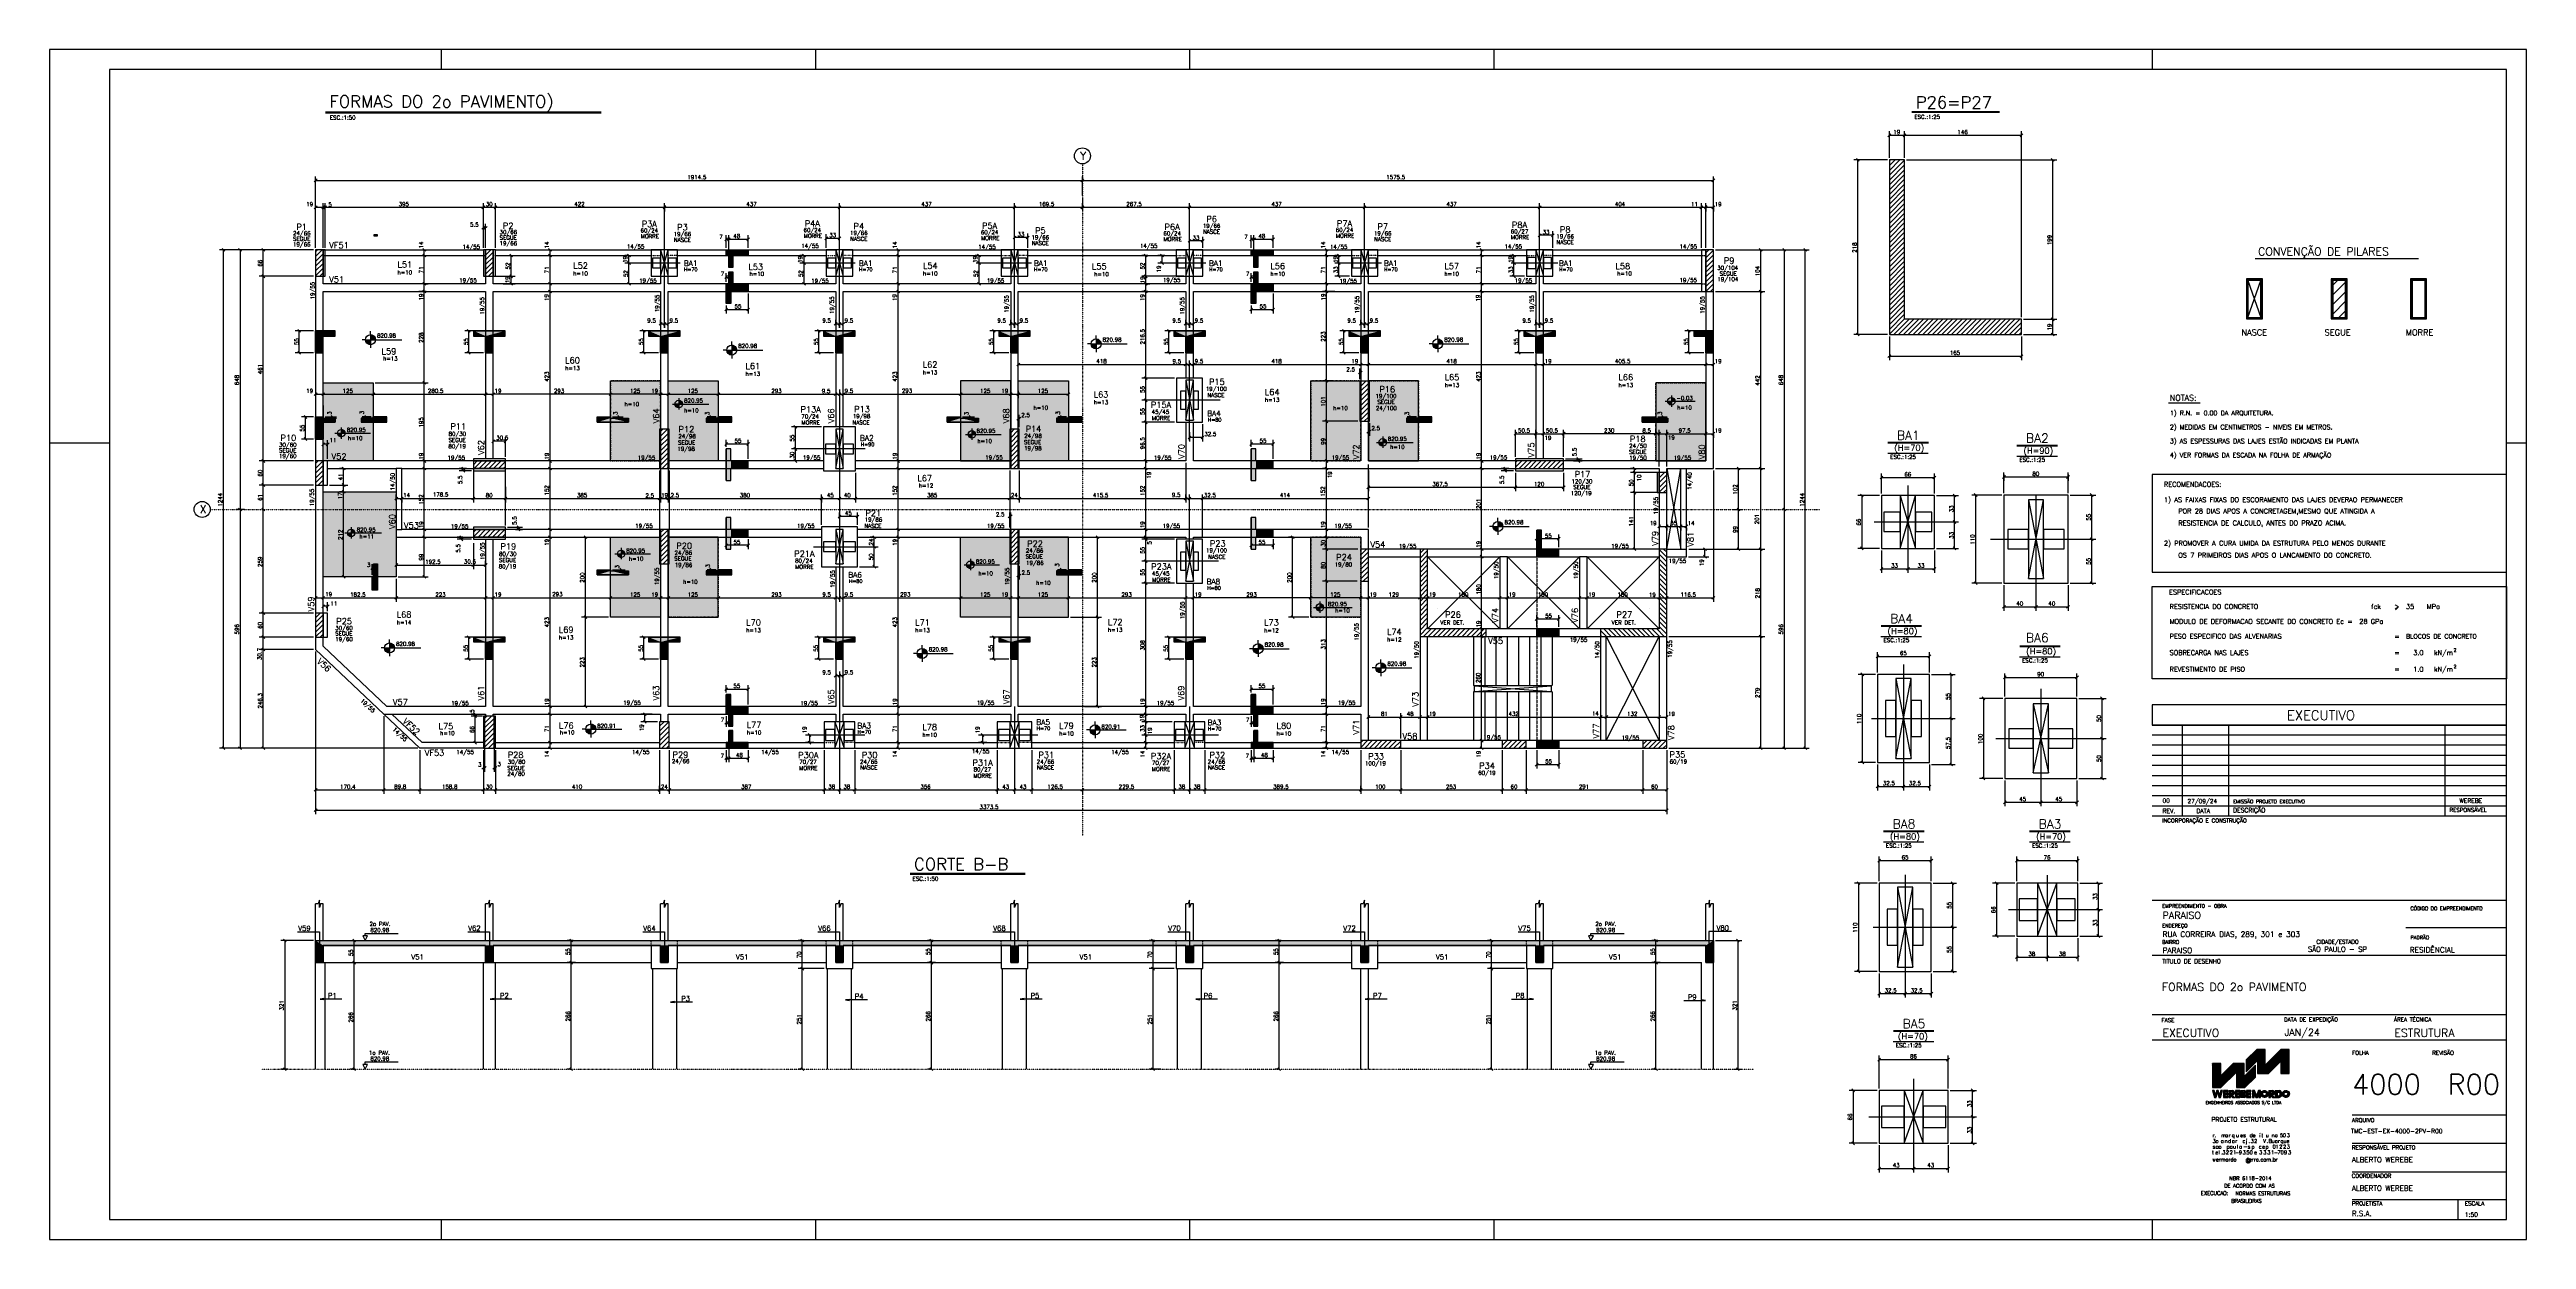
# Model space of a CAD drawing. Extents: x 2105 to 8289, y 869 to 3839.
import ezdxf

# ---------------------------------------------------------------- set-up
doc = ezdxf.new("R2010")
doc.units = 0
doc.header["$MEASUREMENT"] = 0
doc.linetypes.add('ESTILO_TQS_0004', pattern=[2, 0.5, -0.4, 0.1, -0.4, 0.1, -0.5])
doc.linetypes.add('ESTILO_TQS_0005', pattern=[0.4, 0.3, -0.1])
for name, color, linetype in [('1', 1, 'CONTINUOUS'), ('2', 2, 'CONTINUOUS'), ('3', 3, 'CONTINUOUS'), ('4', 4, 'CONTINUOUS'), ('6', 6, 'CONTINUOUS'), ('7', 7, 'CONTINUOUS'), ('8', 8, 'CONTINUOUS'), ('9', 9, 'CONTINUOUS')]:
    doc.layers.add(name, color=color, linetype=linetype)
doc.styles.get("Standard").update_dxf_attribs({"font": 'ROMANS.SHX'})

msp = doc.modelspace()

# ---------------------------------------------------------------- linework, layer by layer
at = {"layer": '1', "linetype": 'Continuous'}
for p, q in [((3630.86, 3273.021), (3649.86, 3339.021)), ((3630.86, 3339.021), (3649.86, 3273.021)), ((4067.86, 3273.021), (4086.86, 3339.021)), ((4067.86, 3339.021), (4086.86, 3273.021)), ((4504.86, 3273.021), (4523.86, 3339.021)), ((4504.86, 3339.021), (4523.86, 3273.021)), ((4941.86, 3273.021), (4960.86, 3339.021)), ((4941.86, 3339.021), (4960.86, 3273.021)), ((5378.86, 3273.021), (5397.86, 3339.021)), ((5378.86, 3339.021), (5397.86, 3273.021)), ((5815.86, 3273.021), (5834.86, 3339.021)), ((5815.86, 3339.021), (5834.86, 3273.021)), ((7630.059518, 3266.237809), (7589.927377, 3266.237809)), ((7589.927377, 3266.237809), (7589.927377, 3166.416337)), ((7630.059518, 3264.206101), (7589.927377, 3264.206101)), ((7630.059518, 3262.428452), (7589.927377, 3262.428452)), ((7591.958321, 3266.237809), (7591.958321, 3166.416337)), ((7593.990792, 3266.237809), (7593.990792, 3166.416337)), ((7593.990792, 3170.225694), (7625.994576, 3262.428452)), ((7593.990792, 3262.428452), (7625.994576, 3170.225694)), ((7625.994576, 3166.416337), (7625.994576, 3266.237809)), ((7628.027047, 3166.416337), (7628.027047, 3266.237809)), ((7630.059518, 3166.416337), (7630.059518, 3266.237809)), ((7841.672982, 3266.491868), (7801.540841, 3266.491868)), ((7801.540841, 3266.491868), (7801.540841, 3166.416337)), ((7801.540841, 3246.679856), (7821.352853, 3266.491868)), ((7841.672982, 3264.46016), (7801.540841, 3264.46016)), ((7841.672982, 3262.681748), (7801.540841, 3222.55037)), ((7841.672982, 3262.42769), (7801.540841, 3262.42769)), ((7801.540841, 3198.67418), (7841.672982, 3238.552262)), ((7803.571786, 3266.491868), (7803.571786, 3166.416337)), ((7805.604256, 3266.491868), (7805.604256, 3166.416337)), ((7837.608041, 3166.416337), (7837.608041, 3266.491868)), ((7839.640511, 3166.416337), (7839.640511, 3266.491868)), ((7841.672982, 3166.416337), (7841.672982, 3266.491868)), ((8040.15931, 3266.237809), (8000.027169, 3266.237809)), ((8000.027169, 3266.237809), (8000.027169, 3166.416337)), ((8040.15931, 3264.206101), (8000.027169, 3264.206101)), ((8040.15931, 3262.428452), (8000.027169, 3262.428452)), ((8002.05964, 3266.237809), (8002.05964, 3166.416337)), ((8004.09211, 3266.237809), (8004.09211, 3166.416337)), ((8036.095895, 3166.416337), (8036.095895, 3266.237809)), ((8038.126839, 3166.416337), (8038.126839, 3266.237809)), ((8040.15931, 3166.416337), (8040.15931, 3266.237809)), ((7589.927377, 3170.225694), (7630.059518, 3170.225694)), ((7589.927377, 3168.193986), (7630.059518, 3168.193986)), ((7589.927377, 3166.416337), (7630.059518, 3166.416337)), ((7841.672982, 3214.676072), (7801.540841, 3174.543931)), ((7801.540841, 3170.479753), (7841.672982, 3170.479753)), ((7801.540841, 3168.448045), (7841.672982, 3168.448045)), ((7801.540841, 3166.416337), (7841.672982, 3166.416337)), ((7817.542733, 3166.416337), (7841.672982, 3190.545823)), ((8000.027169, 3170.225694), (8040.15931, 3170.225694)), ((8000.027169, 3168.193986), (8040.15931, 3168.193986)), ((8000.027169, 3166.416337), (8040.15931, 3166.416337)), ((4941.86, 2913.521), (4960.86, 3013.521)), ((4941.86, 3013.521), (4960.86, 2913.521)), ((2255.098547, 2856.298282), (2105.09608, 2856.298282)), ((4067.86, 2793.021), (4086.86, 2891.021)), ((4067.86, 2891.021), (4086.86, 2793.021)), ((8289.330405, 2856.298282), (8239.078382, 2856.298282)), ((6726.033025, 2593.836584), (6764.033025, 2725.836584)), ((6726.033025, 2725.836584), (6764.033025, 2593.836584)), ((7045.702241, 2519.038658), (7083.702241, 2715.038658)), ((7045.702241, 2715.038658), (7083.702241, 2519.038658)), ((4067.86, 2555.021), (4086.86, 2641.021)), ((4067.86, 2641.021), (4086.86, 2555.021)), ((4941.86, 2512.021), (4960.86, 2612.021)), ((4941.86, 2612.021), (4960.86, 2512.021)), ((5545.86, 2393.021), (5725.86, 2573.021)), ((5545.86, 2573.021), (5725.86, 2393.021)), ((5545.86, 2393.021), (5725.86, 2573.021)), ((5545.86, 2573.021), (5725.86, 2393.021)), ((5744.86, 2393.021), (5924.86, 2573.021)), ((5744.86, 2573.021), (5924.86, 2393.021)), ((5744.86, 2393.021), (5924.86, 2573.021)), ((5744.86, 2573.021), (5924.86, 2393.021)), ((5943.86, 2393.021), (6123.86, 2573.021)), ((5943.86, 2573.021), (6123.86, 2393.021)), ((5943.86, 2393.021), (6123.86, 2573.021)), ((5943.86, 2573.021), (6123.86, 2393.021)), ((5991.86, 2114.021), (6123.86, 2374.021)), ((5991.86, 2374.021), (6123.86, 2114.021)), ((5991.86, 2114.021), (6123.86, 2374.021)), ((5991.86, 2374.021), (6123.86, 2114.021)), ((6714.966669, 2069.388516), (6752.966669, 2269.388516)), ((6714.966669, 2269.388516), (6752.966669, 2069.388516)), ((7058.023435, 2033.465139), (7096.023435, 2205.465139)), ((7058.023435, 2205.465139), (7096.023435, 2033.465139)), ((4065.36, 2095.021), (4089.36, 2161.021)), ((4065.36, 2161.021), (4089.36, 2095.021)), ((4502.36, 2095.021), (4526.36, 2161.021)), ((4502.36, 2161.021), (4526.36, 2095.021)), ((4939.36, 2095.021), (4963.36, 2161.021)), ((4939.36, 2161.021), (4963.36, 2095.021)), ((8239.078154, 1925.401245), (7354.846297, 1925.401245)), ((6719.266363, 1548.137926), (6757.266363, 1748.137926)), ((6719.266363, 1748.137926), (6757.266363, 1548.137926)), ((7068.885511, 1626.137926), (7116.885511, 1758.137926)), ((7068.885511, 1758.137926), (7116.885511, 1626.137926)), ((8239.078154, 1714.886892), (7354.846297, 1714.886892)), ((8239.078154, 1646.32572), (7988.049804, 1646.32572)), ((8239.078154, 1577.764548), (7354.846297, 1577.764548)), ((8239.078154, 1429.873468), (7354.846297, 1429.873468)), ((8239.078154, 1366.651439), (7354.846297, 1366.651439)), ((7505.371208, 1248.168164), (7564.978034, 1307.776943)), ((7505.371208, 1249.2287), (7563.917497, 1307.776943)), ((7505.371208, 1250.29119), (7562.856961, 1307.776943)), ((7505.371208, 1251.351726), (7561.796425, 1307.776943)), ((7505.371208, 1252.412262), (7560.735889, 1307.776943)), ((7505.371208, 1253.470845), (7559.673399, 1307.776943)), ((7505.371208, 1254.533335), (7558.612863, 1307.776943)), ((7505.371208, 1255.595824), (7557.552327, 1307.776943)), ((7505.371208, 1287.411912), (7525.734286, 1307.776943)), ((7505.371208, 1288.472448), (7524.673749, 1307.776943)), ((7505.371208, 1289.534938), (7523.613213, 1307.776943)), ((7505.371208, 1290.595474), (7522.552677, 1307.776943)), ((7505.371208, 1291.654057), (7521.49214, 1307.776943)), ((7505.371208, 1292.716547), (7520.431604, 1307.776943)), ((7505.371208, 1293.77513), (7519.371068, 1307.776943)), ((7505.371208, 1294.837619), (7518.310532, 1307.776943)), ((7505.371208, 1295.896202), (7517.249995, 1307.776943)), ((7505.371208, 1296.956739), (7516.187506, 1307.776943)), ((7505.371208, 1298.017275), (7515.12697, 1307.776943)), ((7505.371208, 1299.079764), (7514.066433, 1307.776943)), ((7505.371208, 1300.140301), (7513.00785, 1307.776943)), ((7505.371208, 1301.200837), (7511.947314, 1307.776943)), ((7505.371208, 1302.25942), (7510.884825, 1307.776943)), ((7505.371208, 1303.321909), (7509.824288, 1307.776943)), ((7505.371208, 1304.384399), (7508.763752, 1307.776943)), ((7505.371208, 1305.442982), (7507.703216, 1307.776943)), ((7505.371208, 1306.501565), (7506.64268, 1307.776943)), ((7505.371208, 1307.564054), (7505.582143, 1307.776943)), ((7505.371208, 1307.776943), (7505.371208, 1247.777543)), ((7526.370998, 1307.776943), (7505.371208, 1307.776943)), ((7505.371208, 1307.776943), (7505.371208, 1307.776943)), ((7505.371208, 1286.351376), (7526.370998, 1307.353119)), ((7505.371208, 1285.29084), (7526.370998, 1306.292583)), ((7505.371208, 1284.232257), (7526.370998, 1305.230093)), ((7505.371208, 1283.169767), (7526.370998, 1304.169557)), ((7505.371208, 1282.107278), (7526.370998, 1303.109021)), ((7505.371208, 1281.048695), (7526.370998, 1302.048485)), ((7505.371208, 1279.990111), (7526.370998, 1300.985995)), ((7505.371208, 1278.927622), (7526.370998, 1299.925459)), ((7505.371208, 1277.865133), (7526.370998, 1298.864923)), ((7506.03917, 1247.777543), (7566.036617, 1307.776943)), ((7507.099706, 1247.777543), (7567.097153, 1307.776943)), ((7508.160243, 1247.777543), (7568.159643, 1307.776943)), ((7509.220779, 1247.777543), (7569.220179, 1307.776943)), ((7510.281315, 1247.777543), (7570.280715, 1307.776943)), ((7511.341851, 1247.777543), (7571.341251, 1307.776943)), ((7512.404341, 1247.777543), (7572.401788, 1307.776943)), ((7513.462924, 1247.777543), (7573.462324, 1307.776943)), ((7514.52346, 1247.777543), (7574.52286, 1307.776943)), ((7515.583996, 1247.777543), (7575.583396, 1307.776943)), ((7516.644533, 1247.777543), (7576.643933, 1307.776943)), ((7517.705069, 1247.777543), (7577.704469, 1307.776943)), ((7518.765605, 1247.777543), (7578.765005, 1307.776943)), ((7519.828095, 1247.777543), (7579.827495, 1307.776943)), ((7520.888631, 1247.777543), (7580.888031, 1307.776943)), ((7521.947214, 1247.777543), (7581.946614, 1307.776943)), ((7523.00775, 1247.777543), (7583.009103, 1307.776943)), ((7524.068287, 1247.777543), (7584.06964, 1307.776943)), ((7525.130776, 1247.777543), (7584.171201, 1306.817968)), ((7526.191312, 1247.777543), (7584.171201, 1305.755479)), ((7556.671476, 1307.776943), (7526.370998, 1277.474512)), ((7526.370998, 1277.474512), (7526.370998, 1307.776943)), ((7584.171201, 1307.776943), (7556.671476, 1307.776943)), ((7565.370608, 1285.894349), (7584.171201, 1304.696896)), ((7565.370608, 1284.833813), (7584.171201, 1303.636359)), ((7565.370608, 1256.197381), (7612.454121, 1303.2848)), ((7565.370608, 1283.773277), (7584.171201, 1302.575823)), ((7565.370608, 1255.134891), (7612.454121, 1302.222311)), ((7565.370608, 1282.71274), (7584.171201, 1301.513334)), ((7565.370608, 1254.076308), (7612.454121, 1301.161775)), ((7565.370608, 1281.654157), (7584.171201, 1300.452797)), ((7565.370608, 1253.017725), (7612.454121, 1300.101238)), ((7565.370608, 1280.591668), (7584.171201, 1299.392261)), ((7565.370608, 1251.955236), (7612.454121, 1299.040702)), ((7584.171201, 1275.277268), (7584.171201, 1307.776943)), ((7612.454121, 1303.560188), (7584.171201, 1275.277268)), ((7589.669193, 1297.138377), (7635.842559, 1343.309791)), ((7589.669193, 1298.196961), (7634.782023, 1343.309791)), ((7589.669193, 1299.255544), (7633.72344, 1343.309791)), ((7589.669193, 1300.318033), (7632.660951, 1343.309791)), ((7589.669193, 1301.376616), (7631.600414, 1343.309791)), ((7589.669193, 1302.439106), (7630.539878, 1343.309791)), ((7589.669193, 1303.499642), (7629.479342, 1343.309791)), ((7589.669193, 1304.560178), (7628.418806, 1343.309791)), ((7589.669193, 1305.620714), (7627.358269, 1343.309791)), ((7589.669193, 1306.683204), (7626.297733, 1343.309791)), ((7589.669193, 1307.74374), (7625.237197, 1343.309791)), ((7589.669193, 1308.802323), (7624.17666, 1343.309791)), ((7589.669193, 1309.864813), (7623.116124, 1343.309791)), ((7589.669193, 1310.923396), (7622.055588, 1343.309791)), ((7589.669193, 1311.985885), (7620.995052, 1343.309791)), ((7589.669193, 1313.044468), (7619.934515, 1343.309791)), ((7589.669193, 1314.106958), (7618.872026, 1343.309791)), ((7589.669193, 1315.165541), (7617.81149, 1343.309791)), ((7589.669193, 1316.226077), (7616.750953, 1343.309791)), ((7589.669193, 1296.075888), (7636.756613, 1343.159402)), ((7589.669193, 1295.015352), (7636.756613, 1342.098865)), ((7589.669193, 1293.954816), (7636.756613, 1341.040282)), ((7589.669193, 1292.894279), (7636.756613, 1339.977793)), ((7589.669193, 1291.83179), (7636.756613, 1338.91921)), ((7589.669193, 1290.771254), (7636.756613, 1337.85672)), ((7589.669193, 1289.710717), (7636.756613, 1336.798137)), ((7589.669193, 1288.650181), (7636.756613, 1335.735648)), ((7589.669193, 1287.591598), (7636.756613, 1334.677065)), ((7612.454121, 1273.861266), (7612.454121, 1303.560188)), ((7617.95602, 1284.056477), (7677.20738, 1343.309791)), ((7617.95602, 1285.11506), (7676.146844, 1343.309791)), ((7617.95602, 1314.813982), (7636.756613, 1333.616528)), ((7617.95602, 1313.753446), (7636.756613, 1332.554039)), ((7617.95602, 1312.692909), (7636.756613, 1331.493503)), ((7617.95602, 1311.63042), (7636.756613, 1330.432966)), ((7617.95602, 1310.571837), (7636.756613, 1329.37243)), ((7617.95602, 1309.509347), (7636.756613, 1328.309941)), ((7617.95602, 1308.450764), (7636.756613, 1327.251358)), ((7617.95602, 1307.388275), (7636.756613, 1326.188868)), ((7617.95602, 1306.329692), (7636.756613, 1325.130285)), ((7617.95602, 1305.267202), (7636.756613, 1324.071702)), ((7617.95602, 1304.208619), (7636.756613, 1323.009212)), ((7617.95602, 1303.148083), (7636.756613, 1321.948676)), ((7617.95602, 1302.085594), (7636.756613, 1320.88814)), ((7617.95602, 1301.025057), (7636.756613, 1319.827604)), ((7617.95602, 1299.964521), (7636.756613, 1318.765114)), ((7617.95602, 1298.903985), (7636.756613, 1317.704578)), ((7617.95602, 1297.841495), (7636.756613, 1316.645995)), ((7617.95602, 1296.782912), (7636.756613, 1315.583505)), ((7617.95602, 1295.724329), (7636.756613, 1314.524922)), ((7617.95602, 1294.66184), (7636.756613, 1313.462433)), ((7617.95602, 1293.603257), (7636.756613, 1312.40385)), ((7617.95602, 1292.540767), (7636.756613, 1311.34136)), ((7617.95602, 1291.480231), (7636.756613, 1310.282777)), ((7617.95602, 1290.419695), (7636.756613, 1309.220288)), ((7617.95602, 1289.359158), (7636.756613, 1308.159752)), ((7617.95602, 1288.296669), (7636.756613, 1307.099215)), ((7617.95602, 1287.236133), (7636.756613, 1306.038679)), ((7617.95602, 1286.17755), (7636.756613, 1304.978143)), ((7618.268516, 1283.310391), (7678.267916, 1343.309791)), ((7619.329053, 1283.310391), (7679.328453, 1343.309791)), ((7620.389589, 1283.310391), (7680.388989, 1343.309791)), ((7621.450125, 1283.310391), (7681.449525, 1343.309791)), ((7622.512615, 1283.310391), (7682.512015, 1343.309791)), ((7623.573151, 1283.310391), (7683.572551, 1343.309791)), ((7624.633687, 1283.310391), (7684.633087, 1343.309791)), ((7625.69227, 1283.310391), (7685.693623, 1343.309791)), ((7626.752807, 1283.310391), (7686.75416, 1343.309791)), ((7627.815296, 1283.310391), (7687.812743, 1343.309791)), ((7628.875832, 1283.310391), (7688.873279, 1343.309791)), ((7629.936369, 1283.310391), (7689.935769, 1343.309791)), ((7630.996905, 1283.310391), (7690.996305, 1343.309791)), ((7632.057441, 1283.310391), (7692.056841, 1343.309791)), ((7633.117977, 1283.310391), (7693.117377, 1343.309791)), ((7634.178514, 1283.310391), (7694.177914, 1343.309791)), ((7635.23905, 1283.310391), (7695.23845, 1343.309791)), ((7636.299586, 1283.310391), (7696.298986, 1343.309791)), ((7637.360122, 1283.310391), (7696.756013, 1342.704328)), ((7638.420659, 1283.310391), (7696.756013, 1341.643792)), ((7639.481195, 1283.310391), (7696.756013, 1340.583255)), ((7640.541731, 1283.310391), (7696.756013, 1339.520766)), ((7641.604221, 1283.310391), (7696.756013, 1338.462183)), ((7642.662804, 1283.310391), (7696.756013, 1337.399694)), ((7643.72334, 1283.310391), (7696.756013, 1336.34111)), ((7644.783876, 1283.310391), (7696.756013, 1335.278621)), ((7675.756223, 1313.571807), (7696.756013, 1334.57355)), ((7675.756223, 1312.513224), (7696.756013, 1333.511061)), ((7675.756223, 1311.450734), (7696.756013, 1332.450524)), ((7675.756223, 1310.392151), (7696.756013, 1331.391941)), ((7675.756223, 1309.329662), (7696.756013, 1330.329452)), ((7675.756223, 1308.271079), (7696.756013, 1329.270869)), ((7675.756223, 1307.210542), (7696.756013, 1328.208379)), ((7675.756223, 1306.148053), (7696.756013, 1327.149796)), ((7675.756223, 1305.087517), (7696.756013, 1326.087307)), ((7675.756223, 1304.02698), (7696.756013, 1325.028724)), ((7675.756223, 1302.966444), (7696.756013, 1323.966234)), ((7675.756223, 1301.903955), (7696.756013, 1322.905698)), ((7675.756223, 1300.845372), (7696.756013, 1321.845162)), ((7675.756223, 1299.786788), (7696.756013, 1320.784625)), ((7675.756223, 1298.724299), (7696.756013, 1319.724089)), ((7675.756223, 1297.665716), (7696.756013, 1318.6616)), ((7675.756223, 1296.603227), (7696.756013, 1317.603017)), ((7675.756223, 1295.54269), (7696.756013, 1316.540527)), ((7675.756223, 1294.482154), (7696.756013, 1315.481944)), ((7675.756223, 1293.421618), (7696.756013, 1314.423361)), ((7675.756223, 1292.359128), (7696.756013, 1313.360871)), ((7675.756223, 1291.298592), (7696.756013, 1312.300335)), ((7675.756223, 1290.240009), (7696.756013, 1311.239799)), ((7675.756223, 1289.17752), (7696.756013, 1310.179263)), ((7675.756223, 1288.118936), (7696.756013, 1309.116773)), ((7675.756223, 1287.056447), (7696.756013, 1308.056237)), ((7675.756223, 1285.997864), (7696.756013, 1306.995701)), ((7675.756223, 1284.935374), (7696.756013, 1305.935164)), ((7675.756223, 1283.876791), (7696.756013, 1304.876581)), ((7676.250358, 1283.310391), (7696.756013, 1303.814092)), ((7677.310895, 1283.310391), (7696.756013, 1302.755509)), ((7678.371431, 1283.310391), (7696.756013, 1301.693019)), ((7679.431967, 1283.310391), (7696.756013, 1300.634436)), ((7680.492504, 1283.310391), (7696.756013, 1299.571947)), ((6735.266363, 1108.979669), (6783.266363, 1240.979669)), ((6735.266363, 1240.979669), (6783.266363, 1108.979669)), ((7505.371208, 1276.80655), (7526.370998, 1297.80634)), ((7505.371208, 1275.746013), (7526.370998, 1296.747756)), ((7505.371208, 1274.685477), (7526.370998, 1295.685267)), ((7505.371208, 1273.622988), (7526.370998, 1294.622778)), ((7505.371208, 1272.562451), (7526.370998, 1293.564194)), ((7505.371208, 1271.501915), (7526.370998, 1292.503658)), ((7505.371208, 1270.443332), (7526.370998, 1291.441169)), ((7505.371208, 1269.380843), (7526.370998, 1290.380633)), ((7505.371208, 1268.318353), (7526.370998, 1289.320096)), ((7505.371208, 1267.25977), (7526.370998, 1288.25956)), ((7505.371208, 1266.201187), (7526.370998, 1287.200977)), ((7505.371208, 1265.140651), (7526.370998, 1286.138487)), ((7505.371208, 1264.078161), (7526.370998, 1285.075998)), ((7505.371208, 1263.017625), (7526.370998, 1284.017415)), ((7505.371208, 1261.957089), (7526.370998, 1282.958832)), ((7505.371208, 1260.896552), (7526.370998, 1281.896342)), ((7505.371208, 1259.834063), (7526.370998, 1280.835806)), ((7505.371208, 1258.77548), (7526.370998, 1279.77527)), ((7505.371208, 1257.71299), (7526.370998, 1278.714734)), ((7505.371208, 1256.654407), (7526.370998, 1277.654197)), ((7505.371208, 1247.777543), (7526.370998, 1247.777543)), ((7505.449332, 1240.623318), (7505.720814, 1240.896752)), ((7505.683705, 1239.799107), (7506.78135, 1240.896752)), ((7505.920031, 1238.974897), (7507.841886, 1240.896752)), ((7506.156356, 1238.150686), (7508.902423, 1240.896752)), ((7506.390729, 1237.326476), (7509.502026, 1240.435819)), ((7506.627055, 1236.500312), (7509.738352, 1239.613562)), ((7506.861427, 1235.674148), (7509.974678, 1238.787398)), ((7507.097753, 1234.849938), (7510.20905, 1237.963188)), ((7507.332126, 1234.02768), (7510.445376, 1237.138977)), ((7513.619172, 1232.533555), (7520.447229, 1239.361611)), ((7514.042996, 1234.017915), (7520.210903, 1240.185822)), ((7514.46682, 1235.502275), (7519.863251, 1240.896752)), ((7514.890644, 1236.986635), (7518.802714, 1240.896752)), ((7515.316421, 1238.470995), (7517.742178, 1240.896752)), ((7515.738292, 1239.955356), (7516.681642, 1240.896752)), ((7518.0703, 1235.922193), (7520.683555, 1238.537401)), ((7518.304672, 1235.096029), (7520.919881, 1237.711237)), ((7518.540998, 1234.271819), (7521.156206, 1236.885074)), ((7524.269456, 1232.576523), (7529.870963, 1238.17803)), ((7524.695233, 1234.060883), (7530.292834, 1239.66239)), ((7525.117104, 1235.545243), (7530.470566, 1240.896752)), ((7525.542881, 1237.029604), (7529.41003, 1240.896752)), ((7525.966705, 1238.51787), (7528.349494, 1240.896752)), ((7526.370998, 1247.777543), (7565.370608, 1286.7752)), ((7526.390529, 1240.00223), (7527.288957, 1240.896752)), ((7543.398171, 1240.896752), (7532.898276, 1240.896752)), ((7532.898276, 1240.896752), (7532.898276, 1223.396927)), ((7532.898276, 1234.111664), (7539.685318, 1240.896752)), ((7532.898276, 1235.170247), (7538.624782, 1240.896752)), ((7532.898276, 1236.232737), (7537.564245, 1240.896752)), ((7532.898276, 1237.295226), (7536.503709, 1240.896752)), ((7532.898276, 1238.353809), (7535.443173, 1240.896752)), ((7532.898276, 1239.412392), (7534.380683, 1240.896752)), ((7532.898276, 1240.474882), (7533.320147, 1240.896752)), ((7532.898276, 1240.830347), (7532.966635, 1240.896752)), ((7532.898276, 1233.051128), (7536.898236, 1237.049135)), ((7543.398171, 1237.896782), (7536.898236, 1237.896782)), ((7536.898236, 1233.648778), (7536.898236, 1237.896782)), ((7537.745884, 1237.896782), (7540.743901, 1240.896752)), ((7538.80642, 1237.896782), (7541.804437, 1240.896752)), ((7539.865004, 1237.896782), (7542.866927, 1240.896752)), ((7540.92554, 1237.896782), (7543.398171, 1240.367461)), ((7541.986076, 1237.896782), (7543.398171, 1239.306925)), ((7543.046612, 1237.896782), (7543.398171, 1238.246388)), ((7543.398171, 1238.246388), (7543.398171, 1240.896752)), ((7543.398171, 1240.896752), (7543.398171, 1237.896782)), ((7545.898146, 1240.896752), (7555.898046, 1240.896752)), ((7545.898146, 1240.896752), (7545.898146, 1223.396927)), ((7545.898146, 1233.402687), (7553.390259, 1240.896752)), ((7545.898146, 1234.463223), (7552.331676, 1240.896752)), ((7545.898146, 1235.525712), (7551.27114, 1240.896752)), ((7545.898146, 1236.586249), (7550.210603, 1240.896752)), ((7545.898146, 1237.646785), (7549.150067, 1240.896752)), ((7545.898146, 1238.705368), (7548.089531, 1240.896752)), ((7545.898146, 1239.767857), (7547.027041, 1240.896752)), ((7545.898146, 1240.830347), (7545.966505, 1240.896752)), ((7545.898146, 1224.918397), (7559.415589, 1238.435839)), ((7545.898146, 1223.85786), (7559.802304, 1237.763971)), ((7550.396148, 1237.74444), (7552.130506, 1237.74444)), ((7550.396148, 1237.74444), (7550.396148, 1232.54918)), ((7550.728176, 1227.627354), (7560.108942, 1237.006166)), ((7554.450795, 1240.896752), (7551.300436, 1237.74444)), ((7552.376597, 1237.760065), (7555.513285, 1240.896752)), ((7553.284791, 1237.607723), (7556.421479, 1240.746363)), ((7553.974238, 1237.236633), (7557.167565, 1240.431913)), ((7554.501576, 1236.705388), (7557.833574, 1240.037386)), ((7554.870713, 1236.012036), (7558.431224, 1239.5745)), ((7555.017196, 1235.099935), (7558.95661, 1239.039349)), ((7573.395918, 1240.896752), (7562.896023, 1240.896752)), ((7562.896023, 1240.896752), (7562.896023, 1223.396927)), ((7562.896023, 1234.111664), (7569.683065, 1240.896752)), ((7562.896023, 1235.170247), (7568.622529, 1240.896752)), ((7562.896023, 1236.232737), (7567.563945, 1240.896752)), ((7562.896023, 1237.295226), (7566.503409, 1240.896752)), ((7562.896023, 1238.353809), (7565.442873, 1240.896752)), ((7562.896023, 1239.412392), (7564.380383, 1240.896752)), ((7562.896023, 1240.474882), (7563.319847, 1240.896752)), ((7562.896023, 1240.830347), (7562.966335, 1240.896752)), ((7562.896023, 1233.051128), (7566.897936, 1237.049135)), ((7565.370608, 1279.529179), (7584.171201, 1298.333678)), ((7565.370608, 1250.894699), (7612.454121, 1297.978213)), ((7565.370608, 1278.470595), (7584.171201, 1297.271189)), ((7565.370608, 1249.834163), (7612.454121, 1296.917677)), ((7565.370608, 1277.412012), (7584.171201, 1296.212605)), ((7565.370608, 1248.773627), (7612.454121, 1295.85714)), ((7565.370608, 1276.351476), (7584.171201, 1295.150116)), ((7565.370608, 1275.288987), (7584.171201, 1294.091533)), ((7565.370608, 1274.22845), (7584.171201, 1293.030997)), ((7565.370608, 1273.167914), (7584.171201, 1291.968507)), ((7565.370608, 1272.107378), (7584.171201, 1290.907971)), ((7565.370608, 1271.044888), (7584.171201, 1289.847435)), ((7565.370608, 1269.984352), (7584.171201, 1288.786898)), ((7565.370608, 1268.923816), (7584.171201, 1287.728315)), ((7565.370608, 1286.7752), (7565.370608, 1247.777543)), ((7565.370608, 1267.865233), (7584.171201, 1286.665826)), ((7565.370608, 1266.80665), (7584.171201, 1285.603337)), ((7565.370608, 1265.74416), (7584.171201, 1284.544753)), ((7565.370608, 1264.681671), (7584.171201, 1283.48617)), ((7565.370608, 1263.623088), (7584.171201, 1282.423681)), ((7565.370608, 1262.562551), (7584.171201, 1281.361191)), ((7565.370608, 1261.500062), (7584.171201, 1280.302608)), ((7565.370608, 1260.439526), (7584.171201, 1279.242072)), ((7565.370608, 1259.378989), (7584.171201, 1278.181536)), ((7565.370608, 1258.318453), (7584.171201, 1277.119046)), ((7565.370608, 1257.25987), (7584.171201, 1276.05851)), ((7565.370608, 1247.777543), (7586.370398, 1247.777543)), ((7565.433107, 1247.777543), (7612.454121, 1294.798557)), ((7566.493644, 1247.777543), (7612.454121, 1293.739974)), ((7573.395918, 1237.896782), (7566.897936, 1237.896782)), ((7566.897936, 1233.648778), (7566.897936, 1237.896782)), ((7567.55418, 1247.777543), (7612.454121, 1292.677485)), ((7567.745584, 1237.896782), (7570.745554, 1240.896752)), ((7568.616669, 1247.777543), (7612.454121, 1291.614995)), ((7568.804167, 1237.896782), (7571.80609, 1240.896752)), ((7569.677205, 1247.777543), (7612.454121, 1290.556412)), ((7569.866657, 1237.896782), (7572.866627, 1240.896752)), ((7570.737742, 1247.777543), (7612.454121, 1289.495876)), ((7570.927193, 1237.896782), (7573.395918, 1240.367461)), ((7571.798278, 1247.777543), (7612.454121, 1288.433386)), ((7571.985776, 1237.896782), (7573.395918, 1239.306925)), ((7572.856861, 1247.777543), (7612.454121, 1287.37285)), ((7573.048266, 1237.896782), (7573.395918, 1238.246388)), ((7573.395918, 1238.246388), (7573.395918, 1240.896752)), ((7573.395918, 1240.896752), (7573.395918, 1237.896782)), ((7573.919351, 1247.777543), (7612.454121, 1286.312314)), ((7574.979887, 1247.777543), (7612.454121, 1285.251778)), ((7575.647849, 1240.896752), (7585.647749, 1240.896752)), ((7575.647849, 1223.396927), (7575.647849, 1240.896752)), ((7575.647849, 1236.232737), (7580.311865, 1240.896752)), ((7575.647849, 1237.295226), (7579.251328, 1240.896752)), ((7575.647849, 1238.353809), (7578.192745, 1240.896752)), ((7575.647849, 1239.412392), (7577.132209, 1240.896752)), ((7575.647849, 1240.472928), (7576.06972, 1240.896752)), ((7575.647849, 1240.830347), (7575.716208, 1240.896752)), ((7575.647849, 1235.170247), (7581.372401, 1240.896752)), ((7575.647849, 1227.041422), (7587.536402, 1238.929975)), ((7575.647849, 1225.980886), (7587.860617, 1238.193654)), ((7575.647849, 1234.111664), (7579.57945, 1238.041312)), ((7575.647849, 1233.051128), (7579.57945, 1236.982729)), ((7576.040423, 1247.777543), (7612.454121, 1284.193194)), ((7577.100959, 1247.777543), (7612.454121, 1283.130705)), ((7578.161496, 1247.777543), (7612.454121, 1282.068216)), ((7579.222032, 1247.777543), (7612.454121, 1281.009632)), ((7582.079425, 1238.676071), (7579.57945, 1238.676071)), ((7579.57945, 1238.676071), (7579.57945, 1234.369474)), ((7579.858744, 1238.676071), (7582.081378, 1240.896752)), ((7580.282568, 1247.777543), (7612.454121, 1279.951049)), ((7580.655611, 1229.926159), (7588.0696, 1237.3421)), ((7580.921234, 1238.676071), (7583.141915, 1240.896752)), ((7581.343104, 1247.777543), (7612.454121, 1278.88856)), ((7581.98177, 1238.676071), (7584.200498, 1240.896752)), ((7582.403641, 1247.777543), (7612.454121, 1277.828024)), ((7582.616529, 1238.252248), (7585.261034, 1240.896752)), ((7583.052072, 1237.627254), (7586.048136, 1240.623318)), ((7583.122384, 1235.576493), (7587.12039, 1239.5745)), ((7583.294257, 1236.80695), (7586.624302, 1240.135041)), ((7583.464177, 1247.777543), (7612.454121, 1276.767487)), ((7584.524713, 1247.777543), (7612.454121, 1275.706951)), ((7585.58525, 1247.777543), (7612.454121, 1274.646415)), ((7586.292274, 1247.777543), (7612.454121, 1273.939391)), ((7586.370398, 1247.777543), (7612.454121, 1273.861266)), ((7600.895643, 1240.896752), (7590.395748, 1240.896752)), ((7590.395748, 1240.896752), (7590.395748, 1223.396927)), ((7590.395748, 1234.111664), (7597.18279, 1240.896752)), ((7590.395748, 1235.170247), (7596.122254, 1240.896752)), ((7590.395748, 1236.232737), (7595.061717, 1240.896752)), ((7590.395748, 1237.295226), (7594.001181, 1240.896752)), ((7590.395748, 1238.353809), (7592.940645, 1240.896752)), ((7590.395748, 1239.412392), (7591.880108, 1240.896752)), ((7590.395748, 1240.474882), (7590.821525, 1240.896752)), ((7590.395748, 1240.830347), (7590.46606, 1240.896752)), ((7590.395748, 1233.051128), (7594.397661, 1237.049135)), ((7600.895643, 1237.896782), (7594.397661, 1237.896782)), ((7594.397661, 1233.648778), (7594.397661, 1237.896782)), ((7595.243356, 1237.896782), (7598.245279, 1240.896752)), ((7596.303892, 1237.896782), (7599.305815, 1240.896752)), ((7597.364429, 1237.896782), (7600.364399, 1240.896752)), ((7598.424965, 1237.896782), (7600.895643, 1240.367461)), ((7599.485501, 1237.896782), (7600.895643, 1239.306925)), ((7600.546037, 1237.896782), (7600.895643, 1238.246388)), ((7600.895643, 1238.246388), (7600.895643, 1240.896752)), ((7600.895643, 1240.896752), (7600.895643, 1237.896782)), ((7605.706142, 1236.424141), (7610.180707, 1240.896752)), ((7605.706142, 1237.484677), (7609.12017, 1240.896752)), ((7605.706142, 1238.545213), (7608.059634, 1240.896752)), ((7605.706142, 1239.60575), (7606.997145, 1240.896752)), ((7605.706142, 1240.668239), (7605.936609, 1240.896752)), ((7605.706142, 1235.365558), (7610.852575, 1240.510037)), ((7605.706142, 1234.303068), (7611.139681, 1239.736608)), ((7605.706142, 1233.240579), (7611.430694, 1238.967084)), ((7605.706142, 1232.181996), (7611.719754, 1238.193654)), ((7605.706142, 1231.123413), (7612.008813, 1237.424131)), ((7612.708025, 1225.394954), (7625.205947, 1237.894829)), ((7616.040023, 1229.789442), (7625.205947, 1238.955366)), ((7616.674782, 1231.482784), (7625.205947, 1240.013949)), ((7617.313448, 1233.181986), (7625.028214, 1240.896752)), ((7617.948207, 1234.877281), (7623.967678, 1240.896752)), ((7618.58492, 1236.576483), (7622.907142, 1240.896752)), ((7619.221632, 1238.271779), (7621.846606, 1240.896752)), ((7619.858344, 1239.97098), (7620.786069, 1240.896752)), ((7621.205987, 1233.187845), (7625.205947, 1237.185852)), ((7626.467653, 1232.387072), (7634.979287, 1240.900659)), ((7626.493044, 1231.351926), (7636.014433, 1240.873315)), ((7626.577027, 1233.558935), (7633.807424, 1240.791285)), ((7626.629761, 1230.428107), (7636.936299, 1240.736598)), ((7626.934445, 1234.974937), (7632.389469, 1240.433866)), ((7628.0067, 1237.107728), (7630.256678, 1239.359658)), ((7632.928526, 1236.019848), (7637.508558, 1240.59988)), ((7634.569135, 1236.59992), (7638.311285, 1240.34207)), ((7635.653108, 1236.625311), (7639.051512, 1240.023714)), ((7636.537865, 1236.449531), (7639.739005, 1239.646765)), ((7637.291764, 1236.138987), (7640.375717, 1239.224894)), ((7637.942148, 1235.732742), (7640.965555, 1238.754196)), ((7638.49683, 1235.224934), (7641.508518, 1238.236623)), ((7638.967528, 1234.635096), (7642.00656, 1237.674128)), ((7639.340571, 1233.949556), (7642.459681, 1237.064759)), ((7645.756523, 1240.896752), (7655.756423, 1240.896752)), ((7645.756523, 1240.896752), (7645.756523, 1223.396927)), ((7645.756523, 1233.402687), (7653.250588, 1240.896752)), ((7645.756523, 1234.463223), (7652.190052, 1240.896752)), ((7645.756523, 1235.525712), (7651.129516, 1240.896752)), ((7645.756523, 1236.586249), (7650.06898, 1240.896752)), ((7645.756523, 1237.646785), (7649.010397, 1240.896752)), ((7645.756523, 1238.705368), (7647.94986, 1240.896752)), ((7645.756523, 1239.767857), (7646.887371, 1240.896752)), ((7645.756523, 1240.830347), (7645.826835, 1240.896752)), ((7645.756523, 1224.918397), (7659.275919, 1238.435839)), ((7645.756523, 1223.85786), (7659.660681, 1237.763971)), ((7650.256478, 1237.74444), (7651.990835, 1237.74444)), ((7650.256478, 1237.74444), (7650.256478, 1232.54918)), ((7650.588506, 1227.627354), (7659.967318, 1237.006166)), ((7654.311125, 1240.896752), (7651.160766, 1237.74444)), ((7652.234974, 1237.760065), (7655.373614, 1240.896752)), ((7653.143168, 1237.607723), (7656.281808, 1240.746363)), ((7653.832614, 1237.236633), (7657.027894, 1240.431913)), ((7654.361906, 1236.705388), (7657.693903, 1240.037386)), ((7654.731042, 1236.012036), (7658.289601, 1239.5745)), ((7654.877525, 1235.099935), (7658.816939, 1239.039349)), ((7662.18214, 1240.896752), (7672.18204, 1240.896752)), ((7662.18214, 1232.236683), (7670.844163, 1240.896752)), ((7662.18214, 1233.295266), (7669.783626, 1240.896752)), ((7662.18214, 1234.357755), (7668.72309, 1240.896752)), ((7662.18214, 1235.420245), (7667.662554, 1240.896752)), ((7662.18214, 1236.478828), (7666.602017, 1240.896752)), ((7662.18214, 1237.537411), (7665.541481, 1240.896752)), ((7662.18214, 1238.597947), (7664.480945, 1240.896752)), ((7662.18214, 1239.658484), (7663.420409, 1240.896752)), ((7662.18214, 1240.720973), (7662.359872, 1240.896752)), ((7662.18214, 1240.896752), (7662.18214, 1223.396927)), ((7667.529743, 1236.521796), (7671.904699, 1240.896752)), ((7668.590279, 1236.521796), (7672.766018, 1240.697536)), ((7669.650815, 1236.521796), (7673.506245, 1240.381133)), ((7670.711351, 1236.521796), (7674.199598, 1240.010042)), ((7671.715248, 1236.463203), (7674.840216, 1239.588172)), ((7672.451568, 1236.142894), (7675.43982, 1239.131145)), ((7673.084375, 1235.71321), (7675.990595, 1238.619431)), ((7673.631244, 1235.199544), (7676.502309, 1238.070609)), ((7674.090224, 1234.59994), (7676.965195, 1237.474912)), ((7679.943681, 1232.387072), (7688.455315, 1240.900659)), ((7679.969071, 1231.351926), (7689.49046, 1240.873315)), ((7680.053055, 1233.558935), (7687.283451, 1240.791285)), ((7680.105789, 1230.428107), (7690.412326, 1240.736598)), ((7680.410473, 1234.974937), (7685.865497, 1240.433866)), ((7681.482728, 1237.107728), (7683.732706, 1239.359658)), ((7681.55304, 1283.310391), (7696.756013, 1298.511411)), ((7682.613576, 1283.310391), (7696.756013, 1297.450874)), ((7683.674112, 1283.310391), (7696.756013, 1296.390338)), ((7684.734649, 1283.310391), (7696.756013, 1295.329802)), ((7685.795185, 1283.310391), (7696.756013, 1294.267312)), ((7686.404554, 1236.019848), (7690.984586, 1240.59988)), ((7686.857674, 1283.310391), (7696.756013, 1293.208729)), ((7687.916257, 1283.310391), (7696.756013, 1292.14624)), ((7688.043209, 1236.59992), (7691.787312, 1240.34207)), ((7688.976794, 1283.310391), (7696.756013, 1291.087657)), ((7689.129136, 1236.625311), (7692.529493, 1240.023714)), ((7690.013893, 1236.449531), (7693.215033, 1239.646765)), ((7690.039283, 1283.310391), (7696.756013, 1290.025167)), ((7690.765838, 1236.138987), (7693.851745, 1239.224894)), ((7691.099819, 1283.310391), (7696.756013, 1288.966584)), ((7691.418176, 1235.732742), (7694.43963, 1238.754196)), ((7691.974811, 1235.224934), (7694.984546, 1238.236623)), ((7692.158403, 1283.310391), (7696.756013, 1287.906048)), ((7692.443556, 1234.635096), (7695.482588, 1237.674128)), ((7692.816599, 1233.949556), (7695.935709, 1237.064759)), ((7693.218939, 1283.310391), (7696.756013, 1286.845512)), ((7694.281428, 1283.310391), (7696.756013, 1285.784975)), ((7695.341964, 1283.310391), (7696.756013, 1284.722486)), ((7696.400548, 1283.310391), (7696.756013, 1283.66195)), ((7507.570405, 1233.201517), (7510.681702, 1236.312814)), ((7507.80673, 1232.377306), (7510.916074, 1235.48665)), ((7508.041103, 1231.553096), (7511.1524, 1234.66244)), ((7508.277429, 1230.726932), (7511.386773, 1233.838229)), ((7508.511802, 1229.900769), (7511.623099, 1233.012066)), ((7508.748127, 1229.076558), (7511.859424, 1232.185902)), ((7508.984453, 1228.252348), (7512.09575, 1231.361691)), ((7509.218826, 1227.426184), (7512.330123, 1230.537481)), ((7509.455151, 1226.60002), (7512.566448, 1229.711317)), ((7509.689524, 1225.77581), (7517.193355, 1233.277688)), ((7509.92585, 1224.951599), (7516.767578, 1231.793328)), ((7510.162176, 1224.125436), (7516.345708, 1230.307015)), ((7510.494204, 1223.396927), (7515.919931, 1228.822654)), ((7511.556693, 1223.396927), (7515.496107, 1227.338294)), ((7512.617229, 1223.396927), (7515.072283, 1225.853934)), ((7512.769571, 1229.560928), (7517.476556, 1234.267912)), ((7513.193395, 1231.049195), (7517.90038, 1235.752273)), ((7513.677765, 1223.396927), (7514.648459, 1224.369574)), ((7518.775371, 1233.447608), (7521.390579, 1236.064769)), ((7519.011697, 1232.621444), (7521.626905, 1235.238606)), ((7519.246069, 1231.795281), (7521.863231, 1234.412442)), ((7519.484348, 1230.97107), (7522.097603, 1233.588232)), ((7519.718721, 1230.14686), (7522.333929, 1232.764021)), ((7519.955046, 1229.322649), (7522.568302, 1231.937858)), ((7520.191372, 1228.498439), (7522.804627, 1231.111694)), ((7520.425745, 1227.672275), (7523.040953, 1230.287483)), ((7520.662071, 1226.846112), (7523.275326, 1229.463273)), ((7520.898396, 1226.025807), (7528.597538, 1233.721043)), ((7521.132769, 1225.199644), (7528.173714, 1232.236683)), ((7521.369095, 1224.37348), (7527.747937, 1230.752323)), ((7521.603467, 1223.54927), (7527.324113, 1229.267962)), ((7522.515568, 1223.396927), (7526.90029, 1227.783602)), ((7523.421809, 1229.607803), (7529.021362, 1235.209309)), ((7523.576104, 1223.396927), (7526.474513, 1226.299242)), ((7523.845633, 1231.092163), (7529.445186, 1236.693669)), ((7524.63664, 1223.396927), (7526.050689, 1224.814882)), ((7525.343664, 1223.396927), (7525.769441, 1223.822704)), ((7532.898276, 1231.990591), (7536.898236, 1235.990551)), ((7532.898276, 1230.928102), (7536.898236, 1234.928062)), ((7532.898276, 1229.867566), (7536.898236, 1233.869479)), ((7532.898276, 1226.685957), (7539.859144, 1233.648778)), ((7532.898276, 1227.748446), (7538.798608, 1233.648778)), ((7532.898276, 1228.80703), (7537.738072, 1233.648778)), ((7532.898276, 1225.623468), (7536.898236, 1229.625381)), ((7532.898276, 1224.918397), (7536.898236, 1228.92031)), ((7532.898276, 1223.85786), (7536.898236, 1227.85782)), ((7532.898276, 1223.396927), (7543.398171, 1223.396927)), ((7533.49788, 1223.396927), (7536.898236, 1226.795331)), ((7534.558416, 1223.396927), (7537.558386, 1226.396897)), ((7535.618952, 1223.396927), (7538.618922, 1226.396897)), ((7536.679489, 1223.396927), (7539.679459, 1226.396897)), ((7543.398171, 1233.648778), (7536.898236, 1233.648778)), ((7543.398171, 1230.648808), (7536.898236, 1230.648808)), ((7536.898236, 1226.396897), (7536.898236, 1230.648808)), ((7543.398171, 1226.396897), (7536.898236, 1226.396897)), ((7537.740025, 1223.396927), (7540.739995, 1226.396897)), ((7537.919711, 1230.648808), (7540.921634, 1233.648778)), ((7538.802514, 1223.396927), (7541.800531, 1226.396897)), ((7538.980247, 1230.648808), (7541.98217, 1233.648778)), ((7539.863051, 1223.396927), (7542.861067, 1226.396897)), ((7540.040783, 1230.648808), (7543.042706, 1233.648778)), ((7540.921634, 1223.396927), (7543.398171, 1225.873465)), ((7541.101319, 1230.648808), (7543.398171, 1232.943707)), ((7541.98217, 1223.396927), (7543.398171, 1224.814882)), ((7542.159903, 1230.648808), (7543.398171, 1231.885124)), ((7543.042706, 1223.396927), (7543.398171, 1223.752393)), ((7543.220439, 1230.648808), (7543.398171, 1230.824587)), ((7543.398171, 1230.648808), (7543.398171, 1233.648778)), ((7543.398171, 1223.396927), (7543.398171, 1226.396897)), ((7543.398171, 1223.396927), (7543.398171, 1225.873465)), ((7545.898146, 1232.34215), (7550.396148, 1236.846012)), ((7545.898146, 1231.283567), (7550.396148, 1235.783522)), ((7545.898146, 1230.221078), (7550.396148, 1234.721033)), ((7545.898146, 1229.162495), (7550.396148, 1233.66245)), ((7545.898146, 1228.100005), (7550.345368, 1232.54918)), ((7545.898146, 1227.041422), (7551.405904, 1232.54918)), ((7545.898146, 1225.980886), (7552.452768, 1232.535508)), ((7545.898146, 1223.396927), (7550.396148, 1223.396927)), ((7546.144238, 1223.396927), (7550.396148, 1227.650791)), ((7547.204774, 1223.396927), (7550.396148, 1226.592208)), ((7548.26531, 1223.396927), (7550.396148, 1225.531672)), ((7549.325847, 1223.396927), (7550.396148, 1224.469182)), ((7552.130506, 1232.54918), (7550.396148, 1232.54918)), ((7550.396148, 1223.396927), (7550.396148, 1227.900789)), ((7550.396148, 1227.900789), (7555.898046, 1223.396927)), ((7551.312155, 1227.150796), (7560.315971, 1236.156565)), ((7551.89418, 1226.674238), (7554.144158, 1228.924216)), ((7552.478159, 1226.195728), (7554.728136, 1228.447658)), ((7553.060184, 1225.717217), (7555.312115, 1227.967194)), ((7553.564085, 1229.39882), (7560.896043, 1223.396927)), ((7553.644163, 1225.240659), (7555.89414, 1227.490636)), ((7554.228141, 1224.764101), (7556.478119, 1227.016032)), ((7554.540638, 1229.320696), (7560.396048, 1235.174153)), ((7554.810167, 1224.287543), (7557.060144, 1226.537521)), ((7555.394145, 1223.80708), (7557.644123, 1226.05901)), ((7555.72422, 1229.443742), (7560.273003, 1233.990571)), ((7555.898046, 1223.396927), (7560.896043, 1223.396927)), ((7556.044529, 1223.396927), (7558.228101, 1225.582452)), ((7557.105066, 1223.396927), (7558.810127, 1225.107848)), ((7557.429281, 1230.088267), (7559.624572, 1232.283557)), ((7558.165602, 1223.396927), (7559.394105, 1224.627384)), ((7559.224185, 1223.396927), (7559.978084, 1224.150826)), ((7560.286674, 1223.396927), (7560.562062, 1223.674268)), ((7562.896023, 1231.990591), (7566.897936, 1235.990551)), ((7562.896023, 1230.928102), (7566.897936, 1234.928062)), ((7562.896023, 1229.867566), (7566.897936, 1233.869479)), ((7562.896023, 1226.685957), (7569.860797, 1233.648778)), ((7562.896023, 1227.748446), (7568.800261, 1233.648778)), ((7562.896023, 1228.80703), (7567.737772, 1233.648778)), ((7562.896023, 1225.623468), (7566.897936, 1229.625381)), ((7562.896023, 1224.918397), (7566.897936, 1228.92031)), ((7562.896023, 1223.85786), (7566.897936, 1227.85782)), ((7562.896023, 1223.396927), (7573.395918, 1223.396927)), ((7563.49758, 1223.396927), (7566.897936, 1226.795331)), ((7564.558116, 1223.396927), (7567.558086, 1226.396897)), ((7565.618652, 1223.396927), (7568.618622, 1226.396897)), ((7566.679189, 1223.396927), (7569.679159, 1226.396897)), ((7573.395918, 1233.648778), (7566.897936, 1233.648778)), ((7573.395918, 1230.648808), (7566.897936, 1230.648808)), ((7566.897936, 1226.396897), (7566.897936, 1230.648808)), ((7573.395918, 1226.396897), (7566.897936, 1226.396897)), ((7567.739725, 1223.396927), (7570.739695, 1226.396897)), ((7567.919411, 1230.648808), (7570.919381, 1233.648778)), ((7568.802214, 1223.396927), (7571.800231, 1226.396897)), ((7568.979947, 1230.648808), (7571.979917, 1233.648778)), ((7569.862751, 1223.396927), (7572.860767, 1226.396897)), ((7570.03853, 1230.648808), (7573.042406, 1233.648778)), ((7570.921334, 1223.396927), (7573.395918, 1225.873465)), ((7571.099066, 1230.648808), (7573.395918, 1232.943707)), ((7571.98187, 1223.396927), (7573.395918, 1224.814882)), ((7572.161556, 1230.648808), (7573.395918, 1231.885124)), ((7573.042406, 1223.396927), (7573.395918, 1223.752393)), ((7573.222092, 1230.648808), (7573.395918, 1230.824587)), ((7573.395918, 1230.648808), (7573.395918, 1233.648778)), ((7573.395918, 1223.396927), (7573.395918, 1226.396897)), ((7573.395918, 1223.396927), (7573.395918, 1225.873465)), ((7575.647849, 1231.990591), (7579.57945, 1235.922193)), ((7575.647849, 1230.928102), (7579.57945, 1234.861656)), ((7575.647849, 1228.100005), (7581.915364, 1234.369474)), ((7575.647849, 1228.80703), (7581.20834, 1234.369474)), ((7575.647849, 1229.867566), (7580.147804, 1234.369474)), ((7575.647849, 1224.918397), (7579.57945, 1228.851951)), ((7575.647849, 1223.85786), (7579.57945, 1227.789462)), ((7585.647749, 1223.396927), (7575.647849, 1223.396927)), ((7576.247452, 1223.396927), (7579.57945, 1226.728925)), ((7577.307989, 1223.396927), (7579.57945, 1225.668389)), ((7578.370478, 1223.396927), (7580.589206, 1225.619561)), ((7579.431014, 1223.396927), (7581.649742, 1225.619561)), ((7579.57945, 1234.369474), (7582.079425, 1234.369474)), ((7579.57945, 1229.926159), (7579.57945, 1225.619561)), ((7579.57945, 1229.926159), (7582.079425, 1229.926159)), ((7579.57945, 1225.619561), (7582.079425, 1225.619561)), ((7580.489597, 1223.396927), (7587.43484, 1230.34217)), ((7581.550134, 1223.396927), (7587.786399, 1229.633193)), ((7581.716148, 1229.926159), (7588.136005, 1236.346017)), ((7582.481765, 1229.633193), (7587.923117, 1235.072592)), ((7582.61067, 1223.396927), (7588.03835, 1228.822654)), ((7582.960276, 1229.049215), (7585.891887, 1231.982779)), ((7583.247382, 1227.217202), (7586.999298, 1230.967164)), ((7583.257148, 1228.28555), (7586.483678, 1231.514034)), ((7583.671206, 1223.396927), (7588.136005, 1227.861726)), ((7584.731742, 1223.396927), (7588.028584, 1226.693769)), ((7586.077432, 1223.682081), (7587.159453, 1224.762148)), ((7590.395748, 1231.990591), (7594.397661, 1235.990551)), ((7590.395748, 1230.928102), (7594.397661, 1234.928062)), ((7590.395748, 1229.867566), (7594.397661, 1233.869479)), ((7590.395748, 1226.685957), (7597.358569, 1233.648778)), ((7590.395748, 1227.748446), (7596.298033, 1233.648778)), ((7590.395748, 1228.80703), (7595.237497, 1233.648778)), ((7590.395748, 1225.623468), (7594.397661, 1229.625381)), ((7590.395748, 1224.918397), (7594.397661, 1228.92031)), ((7590.395748, 1223.85786), (7594.397661, 1227.85782)), ((7590.395748, 1223.396927), (7600.895643, 1223.396927)), ((7590.997305, 1223.396927), (7594.397661, 1226.795331)), ((7592.057841, 1223.396927), (7595.057811, 1226.396897)), ((7593.118377, 1223.396927), (7596.118347, 1226.396897)), ((7594.178914, 1223.396927), (7597.178884, 1226.396897)), ((7600.895643, 1233.648778), (7594.397661, 1233.648778)), ((7600.895643, 1230.648808), (7594.397661, 1230.648808)), ((7594.397661, 1226.396897), (7594.397661, 1230.648808)), ((7600.895643, 1226.396897), (7594.397661, 1226.396897)), ((7595.23945, 1223.396927), (7598.23942, 1226.396897)), ((7595.417182, 1230.648808), (7598.419106, 1233.648778)), ((7596.299986, 1223.396927), (7599.299956, 1226.396897)), ((7596.477719, 1230.648808), (7599.479642, 1233.648778)), ((7597.360522, 1223.396927), (7600.360492, 1226.396897)), ((7597.538255, 1230.648808), (7600.540178, 1233.648778)), ((7598.421059, 1223.396927), (7600.895643, 1225.873465)), ((7598.598791, 1230.648808), (7600.895643, 1232.943707)), ((7599.481595, 1223.396927), (7600.895643, 1224.814882)), ((7599.661281, 1230.648808), (7600.895643, 1231.885124)), ((7600.542131, 1223.396927), (7600.895643, 1223.752393)), ((7600.719864, 1230.648808), (7600.895643, 1230.824587)), ((7600.895643, 1230.648808), (7600.895643, 1233.648778)), ((7600.895643, 1223.396927), (7600.895643, 1226.396897)), ((7600.895643, 1223.396927), (7600.895643, 1225.873465)), ((7605.706142, 1230.060923), (7612.297873, 1236.650701)), ((7605.706142, 1229.353899), (7609.706102, 1233.353859)), ((7605.706142, 1228.29141), (7609.706102, 1232.295276)), ((7605.706142, 1227.230873), (7609.706102, 1231.232787)), ((7605.706142, 1226.170337), (7609.706102, 1230.170297)), ((7605.706142, 1225.111754), (7609.706102, 1229.111714)), ((7605.706142, 1224.053171), (7609.706102, 1228.051178)), ((7606.114341, 1223.396927), (7609.706102, 1226.990641)), ((7607.174877, 1223.396927), (7609.706102, 1225.928152)), ((7608.235414, 1223.396927), (7609.706102, 1224.867616)), ((7609.29595, 1223.396927), (7609.706102, 1223.80708)), ((7609.651415, 1223.396927), (7609.706102, 1223.453567)), ((7609.815476, 1233.109721), (7612.586933, 1235.883131)), ((7610.102582, 1232.338244), (7612.877945, 1235.111654)), ((7610.393595, 1231.566768), (7613.167005, 1234.340177)), ((7610.682655, 1230.795291), (7613.456065, 1233.568701)), ((7610.971714, 1230.023814), (7613.745124, 1232.797224)), ((7611.260774, 1229.252338), (7614.034184, 1232.025747)), ((7611.549834, 1228.480861), (7614.323243, 1231.254271)), ((7611.838893, 1227.709384), (7614.612303, 1230.482794)), ((7612.127953, 1226.937908), (7614.901363, 1229.711317)), ((7612.417012, 1226.166431), (7615.190422, 1228.939841)), ((7612.995132, 1224.623478), (7620.866147, 1232.494493)), ((7613.286144, 1223.852001), (7620.229434, 1230.795291)), ((7613.891607, 1223.396927), (7619.594675, 1229.099995)), ((7614.954096, 1223.396927), (7618.957963, 1227.400794)), ((7616.014633, 1223.396927), (7618.32125, 1225.707451)), ((7617.075169, 1223.396927), (7617.684538, 1224.008249)), ((7621.205987, 1232.125356), (7625.205947, 1236.127269)), ((7621.205987, 1231.064819), (7625.205947, 1235.064779)), ((7621.205987, 1230.004283), (7625.205947, 1234.00229)), ((7621.205987, 1228.943747), (7625.205947, 1232.943707)), ((7621.205987, 1227.885164), (7625.205947, 1231.885124)), ((7621.205987, 1226.822674), (7625.205947, 1230.822634)), ((7621.205987, 1225.760185), (7625.205947, 1229.762098)), ((7621.205987, 1224.701602), (7625.205947, 1228.701562)), ((7621.205987, 1223.643019), (7625.205947, 1227.641026)), ((7622.024338, 1223.396927), (7625.205947, 1226.580489)), ((7623.084875, 1223.396927), (7625.205947, 1225.518)), ((7624.145411, 1223.396927), (7625.205947, 1224.457464)), ((7624.498923, 1223.396927), (7625.205947, 1224.105905)), ((7626.764525, 1229.8578), (7631.350417, 1234.443692)), ((7627.022335, 1229.053121), (7630.766438, 1232.799177)), ((7627.344598, 1228.314847), (7630.741048, 1231.709344)), ((7627.717641, 1227.627354), (7630.914874, 1230.826541)), ((7628.141465, 1226.990641), (7631.225418, 1230.076548)), ((7628.614116, 1226.400804), (7631.637523, 1229.428117)), ((7629.129736, 1225.85784), (7632.139471, 1228.865623)), ((7629.69223, 1225.361751), (7632.733216, 1228.400784)), ((7630.299646, 1224.906678), (7633.416802, 1228.023834)), ((7630.957843, 1224.502385), (7634.215623, 1227.764071)), ((7631.662914, 1224.150826), (7635.162879, 1227.650791)), ((7632.426578, 1223.852001), (7636.37771, 1227.803133)), ((7633.254695, 1223.617628), (7643.74873, 1234.111664)), ((7634.155076, 1223.459427), (7643.908885, 1233.213235)), ((7635.145301, 1223.389115), (7643.977244, 1232.221058)), ((7636.274196, 1223.455521), (7643.908885, 1231.092163)), ((7637.592542, 1223.715284), (7643.653028, 1229.77577)), ((7639.391352, 1224.451604), (7642.912801, 1227.973053)), ((7639.565178, 1230.990601), (7643.514358, 1234.939781)), ((7639.602287, 1233.148783), (7642.863974, 1236.410469)), ((7639.715568, 1232.201527), (7643.217486, 1235.701492)), ((7640.336655, 1225.043395), (7642.322963, 1227.029704)), ((7645.756523, 1232.34215), (7650.256478, 1236.846012)), ((7645.756523, 1231.283567), (7650.256478, 1235.783522)), ((7645.756523, 1230.221078), (7650.256478, 1234.721033)), ((7645.756523, 1229.162495), (7650.256478, 1233.66245)), ((7645.756523, 1228.100005), (7650.205697, 1232.54918)), ((7645.756523, 1227.041422), (7651.266233, 1232.54918)), ((7645.756523, 1225.980886), (7652.313098, 1232.535508)), ((7645.756523, 1223.396927), (7650.256478, 1223.396927)), ((7646.002614, 1223.396927), (7650.256478, 1227.650791)), ((7647.065103, 1223.396927), (7650.256478, 1226.592208)), ((7648.12564, 1223.396927), (7650.256478, 1225.531672)), ((7649.186176, 1223.396927), (7650.256478, 1224.469182)), ((7651.990835, 1232.54918), (7650.256478, 1232.54918)), ((7650.256478, 1223.396927), (7650.256478, 1227.900789)), ((7650.256478, 1227.900789), (7655.756423, 1223.396927)), ((7651.172484, 1227.150796), (7660.1763, 1236.156565)), ((7651.75451, 1226.674238), (7654.004487, 1228.924216)), ((7652.338488, 1226.195728), (7654.588466, 1228.447658)), ((7652.920514, 1225.717217), (7655.170491, 1227.967194)), ((7653.422462, 1229.39882), (7660.756373, 1223.396927)), ((7653.504492, 1225.240659), (7655.75447, 1227.490636)), ((7654.088471, 1224.764101), (7656.336495, 1227.016032)), ((7654.399015, 1229.320696), (7660.256378, 1235.174153)), ((7654.670496, 1224.287543), (7656.920474, 1226.537521)), ((7655.254475, 1223.80708), (7657.504452, 1226.05901)), ((7655.58455, 1229.443742), (7660.133332, 1233.990571)), ((7655.756423, 1223.396927), (7660.756373, 1223.396927)), ((7655.902906, 1223.396927), (7658.088431, 1225.582452)), ((7656.965395, 1223.396927), (7658.670456, 1225.107848)), ((7657.289611, 1230.088267), (7659.484901, 1232.283557)), ((7658.025931, 1223.396927), (7659.254435, 1224.627384)), ((7659.084515, 1223.396927), (7659.838413, 1224.150826)), ((7660.145051, 1223.396927), (7660.420439, 1223.674268)), ((7662.18214, 1231.176146), (7666.557096, 1235.551103)), ((7662.18214, 1230.113657), (7666.557096, 1234.488613)), ((7662.18214, 1229.053121), (7666.557096, 1233.428077)), ((7662.18214, 1227.992585), (7666.557096, 1232.367541)), ((7662.18214, 1226.932048), (7666.557096, 1231.307005)), ((7662.18214, 1225.873465), (7666.557096, 1230.248421)), ((7662.18214, 1224.810976), (7666.557096, 1229.185932)), ((7662.18214, 1223.748486), (7666.557096, 1228.123443)), ((7662.18214, 1223.396927), (7672.18204, 1223.396927)), ((7662.891117, 1223.396927), (7667.26412, 1227.771884)), ((7663.951653, 1223.396927), (7668.324657, 1227.771884)), ((7665.010237, 1223.396927), (7669.387146, 1227.771884)), ((7666.070773, 1223.396927), (7670.447682, 1227.771884)), ((7666.557096, 1236.521796), (7666.557096, 1227.771884)), ((7666.557096, 1236.521796), (7671.557046, 1236.521796)), ((7666.557096, 1227.771884), (7671.557046, 1227.771884)), ((7666.77975, 1223.396927), (7671.154706, 1227.771884)), ((7667.486774, 1223.396927), (7672.03751, 1227.947663)), ((7668.193798, 1223.396927), (7678.539398, 1233.74448)), ((7669.254335, 1223.396927), (7678.656584, 1232.799177)), ((7670.314871, 1223.396927), (7678.670256, 1231.752313)), ((7671.375407, 1223.396927), (7678.543304, 1230.564824)), ((7672.562895, 1223.525832), (7678.166355, 1229.127339)), ((7674.451548, 1233.896822), (7677.385113, 1236.83234)), ((7674.621469, 1230.88904), (7678.340181, 1234.607753)), ((7674.703499, 1233.09019), (7677.758156, 1236.1468)), ((7674.719124, 1224.619571), (7677.070663, 1226.97111)), ((7674.807014, 1232.133168), (7678.078465, 1235.40462)), ((7680.240553, 1229.8578), (7684.826445, 1234.443692)), ((7680.500316, 1229.053121), (7684.242466, 1232.799177)), ((7680.818672, 1228.314847), (7684.217076, 1231.709344)), ((7681.193668, 1227.627354), (7684.392855, 1230.826541)), ((7681.617492, 1226.990641), (7684.703399, 1230.076548)), ((7682.088191, 1226.400804), (7685.113551, 1229.428117)), ((7682.605764, 1225.85784), (7685.615499, 1228.865623)), ((7683.168258, 1225.361751), (7686.209243, 1228.400784)), ((7683.775674, 1224.906678), (7686.89283, 1228.023834)), ((7684.431917, 1224.502385), (7687.69165, 1227.764071)), ((7685.138941, 1224.150826), (7688.638906, 1227.650791)), ((7685.902606, 1223.852001), (7689.851785, 1227.803133)), ((7686.730722, 1223.617628), (7697.222805, 1234.111664)), ((7687.631104, 1223.459427), (7697.38296, 1233.213235)), ((7688.623282, 1223.389115), (7697.453271, 1232.221058)), ((7689.750223, 1223.455521), (7697.384913, 1231.092163)), ((7691.06857, 1223.715284), (7697.127103, 1229.77577)), ((7692.86738, 1224.451604), (7696.388829, 1227.973053)), ((7693.041206, 1230.990601), (7696.990385, 1234.939781)), ((7693.078315, 1233.148783), (7696.340001, 1236.410469)), ((7693.191595, 1232.201527), (7696.693513, 1235.701492)), ((7693.812683, 1225.043395), (7695.798991, 1227.029704)), ((8239.078154, 1179.450855), (7853.880052, 1179.450855)), ((8239.078154, 1108.21626), (7853.880052, 1108.21626)), ((8239.078154, 1036.981666), (7853.880052, 1036.981666)), ((8239.078154, 967.781437), (7853.880052, 967.781437)), ((8118.293514, 967.781437), (8118.293514, 918.92655))]:
    msp.add_line(p, q, dxfattribs=at)
for points in [[(2105.09608, 868.924975), (8289.330405, 868.924975), (8289.330405, 3838.924975), (2105.09608, 3838.924975), (2105.09608, 868.924975)], [(2914.940728, 3373.863117), (2923.885404, 3373.863117), (2923.885404, 3376.726875), (2914.940728, 3376.726875), (2914.940728, 3373.863117)], [(7354.846297, 2534.332994), (8239.334811, 2534.332994), (8239.334811, 2778.391979), (7354.846297, 2778.391979), (7354.846297, 2534.332994)], [(7354.846297, 2498.410698), (8239.334811, 2498.410698), (8239.334811, 2268.372607), (7354.846297, 2268.372607), (7354.846297, 2498.410698)], [(7696.756013, 1283.310391), (7696.756013, 1343.309791), (7675.756223, 1343.309791), (7636.756613, 1304.310181), (7636.756613, 1343.309791), (7615.756823, 1343.309791), (7589.669193, 1317.224114), (7589.669193, 1287.525192), (7617.95602, 1315.810066), (7617.95602, 1283.310391), (7645.453791, 1283.310391), (7675.756223, 1313.610869), (7675.756223, 1283.310391), (7696.756013, 1283.310391)], [(7505.371208, 1240.896752), (7510.371158, 1223.396927), (7514.369165, 1223.396927), (7518.0078, 1236.131175), (7521.646436, 1223.396927), (7525.648349, 1223.396927), (7530.648299, 1240.896752), (7526.648339, 1240.896752), (7523.32806, 1229.281634), (7520.009733, 1240.896752), (7516.009773, 1240.896752), (7512.689494, 1229.281634), (7509.369215, 1240.896752), (7505.371208, 1240.896752)], [(7605.706142, 1223.396927), (7609.706102, 1223.396927), (7609.706102, 1233.396827), (7613.456065, 1223.396927), (7617.456025, 1223.396927), (7621.205987, 1233.396827), (7621.205987, 1223.396927), (7625.205947, 1223.396927), (7625.205947, 1240.896752), (7620.205997, 1240.896752), (7615.456045, 1228.232817), (7610.706092, 1240.896752), (7605.706142, 1240.896752), (7605.706142, 1223.396927)]]:
    msp.add_lwpolyline(points, dxfattribs=at)
for centre, radius in [((7635.217566, 1232.14684), 8.762484), ((7688.693593, 1232.14684), 8.762484), ((7635.217566, 1232.14684), 4.499955), ((7688.693593, 1232.14684), 4.499955)]:
    msp.add_circle(centre, radius, dxfattribs=at)
for centre, radius, start, end in [((7552.405894, 1235.14681), 2.613162, 263.974335, 96.025658), ((7554.526966, 1235.189778), 5.870798, 260.562653, 76.498192), ((7580.809907, 1236.521796), 2.499975, 300.510223, 59.489758), ((7583.06965, 1236.521796), 5.078074, 300.510223, 59.489758), ((7652.26427, 1235.14681), 2.613162, 263.974335, 96.025658), ((7654.387296, 1235.189778), 5.870798, 260.562653, 76.498192), ((7669.543394, 1232.14684), 9.139332, 286.785828, 73.214165), ((7580.809907, 1227.771884), 2.499975, 300.510223, 59.489758), ((7583.06965, 1227.771884), 5.078074, 300.510223, 59.489758), ((7670.236747, 1232.14684), 4.569666, 286.785828, 73.214165)]:
    msp.add_arc(centre, radius, start, end, dxfattribs=at)
at = {"layer": '2', "linetype": 'Continuous'}
for p, q in [((6695.087366, 3621.418993), (6702.158433, 3628.490061)), ((6733.087366, 3621.418993), (6740.158433, 3628.490061)), ((6733.087366, 3621.418993), (6740.158433, 3628.490061)), ((7025.087366, 3621.418993), (7032.158433, 3628.490061)), ((6623.391516, 3560.12765), (6616.320448, 3567.198718)), ((6698.622899, 3563.663184), (6698.622899, 3563.663184)), ((6698.622899, 3563.663184), (6698.622899, 3563.663184)), ((6736.622899, 3563.663184), (6736.622899, 3563.663184)), ((6736.622899, 3563.663184), (6736.622899, 3563.663184)), ((6736.622899, 3563.663184), (6736.622899, 3563.663184)), ((7110.010637, 3560.12765), (7102.939569, 3567.198718)), ((2765.824466, 3508.841025), (2772.895534, 3515.912093)), ((4680.324466, 3508.841025), (4687.395534, 3515.912093)), ((4680.324466, 3508.841025), (4687.395534, 3515.912093)), ((6255.824466, 3508.841025), (6262.895534, 3515.912093)), ((2765.824466, 3441.580604), (2772.895534, 3448.651672)), ((2784.824466, 3441.580604), (2791.895534, 3448.651672)), ((2784.824466, 3441.580604), (2791.895534, 3448.651672)), ((2784.824466, 3441.580604), (2791.895534, 3448.651672)), ((2789.824466, 3441.580604), (2796.895534, 3448.651672)), ((2789.824466, 3441.580604), (2796.895534, 3448.651672)), ((3184.824466, 3441.580604), (3191.895534, 3448.651672)), ((3214.824466, 3441.580604), (3221.895534, 3448.651672)), ((3214.824466, 3441.580604), (3221.895534, 3448.651672)), ((3636.824466, 3441.580604), (3643.895534, 3448.651672)), ((4073.824466, 3441.580604), (4080.895534, 3448.651672)), ((4073.824466, 3441.580604), (4080.895534, 3448.651672)), ((4510.824466, 3441.580604), (4517.895534, 3448.651672)), ((4510.824466, 3441.580604), (4517.895534, 3448.651672)), ((4680.324466, 3441.580604), (4687.395534, 3448.651672)), ((4680.324466, 3441.580604), (4687.395534, 3448.651672)), ((4680.324466, 3441.580604), (4687.395534, 3448.651672)), ((4680.324466, 3441.580604), (4687.395534, 3448.651672)), ((4947.824466, 3441.580604), (4954.895534, 3448.651672)), ((4947.824466, 3441.580604), (4954.895534, 3448.651672)), ((5384.824466, 3441.580604), (5391.895534, 3448.651672)), ((5384.824466, 3441.580604), (5391.895534, 3448.651672)), ((5821.824466, 3441.580604), (5828.895534, 3448.651672)), ((5821.824466, 3441.580604), (5828.895534, 3448.651672)), ((6225.824466, 3441.580604), (6232.895534, 3448.651672)), ((6225.824466, 3441.580604), (6232.895534, 3448.651672)), ((6236.824466, 3441.580604), (6243.895534, 3448.651672)), ((6236.824466, 3441.580604), (6243.895534, 3448.651672)), ((6255.824466, 3441.580604), (6262.895534, 3448.651672)), ((2542.789895, 3335.485466), (2535.718828, 3342.556534)), ((2577.256732, 3342.556534), (2584.3278, 3335.485466)), ((2642.319567, 3335.485466), (2635.248499, 3342.556534)), ((3044.380609, 3335.485466), (3037.309541, 3342.556534)), ((3191.895534, 3397.547325), (3184.824466, 3390.476257)), ((3197.395534, 3397.547325), (3190.324466, 3390.476257)), ((3358.290029, 3335.485466), (3351.218961, 3342.556534)), ((3790.739817, 3361.891119), (3797.810885, 3368.962187)), ((3797.739817, 3361.891119), (3804.810885, 3368.962187)), ((3797.739817, 3361.891119), (3804.810885, 3368.962187)), ((3845.739817, 3361.891119), (3852.810885, 3368.962187)), ((4040.824466, 3364.240312), (4047.895534, 3371.31138)), ((4073.824466, 3364.240312), (4080.895534, 3371.31138)), ((4227.32183, 3335.485466), (4220.250763, 3342.556534)), ((4517.895534, 3373.290329), (4510.824466, 3366.219261)), ((4550.895534, 3373.290329), (4543.824466, 3366.219261)), ((4954.895534, 3364.833644), (4947.824466, 3357.762577)), ((4987.895534, 3364.833644), (4980.824466, 3357.762577)), ((5101.739817, 3361.891119), (5108.810885, 3368.962187)), ((5108.739817, 3361.891119), (5115.810885, 3368.962187)), ((5108.739817, 3361.891119), (5115.810885, 3368.962187)), ((5156.739817, 3361.891119), (5163.810885, 3368.962187)), ((5296.736779, 3335.485466), (5289.665711, 3342.556534)), ((5684.280328, 3335.485466), (5677.20926, 3342.556534)), ((5828.895534, 3378.825887), (5821.824466, 3371.754819)), ((5861.895534, 3378.825887), (5854.824466, 3371.754819)), ((6381.04069, 3335.485466), (6373.969622, 3342.556534)), ((6432.512801, 3342.556534), (6439.583869, 3335.485466)), ((6492.217499, 3335.485466), (6485.146432, 3342.556534)), ((2778.86, 3306.021), (2778.86, 3306.021)), ((3044.380609, 3321.485466), (3037.309541, 3328.556534)), ((3044.380609, 3321.485466), (3037.309541, 3328.556534)), ((3203.36, 3306.021), (3203.36, 3306.021)), ((3260.998574, 3321.485466), (3253.927506, 3328.556534)), ((3358.290029, 3321.485466), (3351.218961, 3328.556534)), ((3358.290029, 3321.485466), (3351.218961, 3328.556534)), ((3555.32961, 3321.485466), (3548.258542, 3328.556534)), ((3555.32961, 3302.485466), (3548.258542, 3309.556534)), ((3555.32961, 3302.485466), (3548.258542, 3309.556534)), ((3640.36, 3306.021), (3640.36, 3306.021)), ((3992.32961, 3321.485466), (3985.258542, 3328.556534)), ((3992.32961, 3302.485466), (3985.258542, 3309.556534)), ((3992.32961, 3302.485466), (3985.258542, 3309.556534)), ((4077.36, 3306.021), (4077.36, 3306.021)), ((4227.32183, 3321.485466), (4220.250763, 3328.556534)), ((4227.32183, 3321.485466), (4220.250763, 3328.556534)), ((4429.32961, 3321.485466), (4422.258542, 3328.556534)), ((4429.32961, 3302.485466), (4422.258542, 3309.556534)), ((4429.32961, 3302.485466), (4422.258542, 3309.556534)), ((4514.36, 3306.021), (4514.36, 3306.021)), ((4845.507339, 3321.485466), (4838.436271, 3328.556534)), ((4886.167933, 3321.485466), (4879.096865, 3328.556534)), ((4886.167933, 3302.485466), (4879.096865, 3309.556534)), ((4951.36, 3306.021), (4951.36, 3306.021)), ((5296.736779, 3321.485466), (5289.665711, 3328.556534)), ((5296.736779, 3321.485466), (5289.665711, 3328.556534)), ((5327.828223, 3321.485466), (5320.757155, 3328.556534)), ((5327.828223, 3302.485466), (5320.757155, 3309.556534)), ((5327.828223, 3302.485466), (5320.757155, 3309.556534)), ((5388.36, 3306.021), (5388.36, 3306.021)), ((5684.280328, 3321.485466), (5677.20926, 3328.556534)), ((5684.280328, 3321.485466), (5677.20926, 3328.556534)), ((5764.828223, 3321.485466), (5757.757155, 3328.556534)), ((5764.828223, 3302.485466), (5757.757155, 3309.556534)), ((5764.828223, 3302.485466), (5757.757155, 3309.556534)), ((5825.36, 3306.021), (5825.36, 3306.021)), ((6249.86, 3287.021), (6249.86, 3287.021)), ((2642.319567, 3269.485466), (2635.248499, 3276.556534)), ((2642.319567, 3269.485466), (2635.248499, 3276.556534)), ((3044.380609, 3250.485466), (3037.309541, 3257.556534)), ((3044.380609, 3250.485466), (3037.309541, 3257.556534)), ((3044.380609, 3231.485466), (3037.309541, 3238.556534)), ((3044.380609, 3231.485466), (3037.309541, 3238.556534)), ((3260.998574, 3269.485466), (3253.927506, 3276.556534)), ((3260.998574, 3269.485466), (3253.927506, 3276.556534)), ((3260.998574, 3250.485466), (3253.927506, 3257.556534)), ((3358.290029, 3250.485466), (3351.218961, 3257.556534)), ((3358.290029, 3250.485466), (3351.218961, 3257.556534)), ((3358.290029, 3231.485466), (3351.218961, 3238.556534)), ((3358.290029, 3231.485466), (3351.218961, 3238.556534)), ((3555.32961, 3250.485466), (3548.258542, 3257.556534)), ((3790.739817, 3267.473405), (3797.810885, 3274.544473)), ((3797.739817, 3267.473405), (3804.810885, 3274.544473)), ((3992.32961, 3250.485466), (3985.258542, 3257.556534)), ((4227.32183, 3250.485466), (4220.250763, 3257.556534)), ((4227.32183, 3250.485466), (4220.250763, 3257.556534)), ((4227.32183, 3231.485466), (4220.250763, 3238.556534)), ((4227.32183, 3231.485466), (4220.250763, 3238.556534)), ((4429.32961, 3250.485466), (4422.258542, 3257.556534)), ((4845.507339, 3269.485466), (4838.436271, 3276.556534)), ((4845.507339, 3269.485466), (4838.436271, 3276.556534)), ((4845.507339, 3250.485466), (4838.436271, 3257.556534)), ((4845.507339, 3250.485466), (4838.436271, 3257.556534)), ((4845.507339, 3231.485466), (4838.436271, 3238.556534)), ((4845.507339, 3231.485466), (4838.436271, 3238.556534)), ((4845.507339, 3231.485466), (4838.436271, 3238.556534)), ((5101.739817, 3267.473405), (5108.810885, 3274.544473)), ((5108.739817, 3267.473405), (5115.810885, 3274.544473)), ((5296.736779, 3250.485466), (5289.665711, 3257.556534)), ((5296.736779, 3250.485466), (5289.665711, 3257.556534)), ((5296.736779, 3231.485466), (5289.665711, 3238.556534)), ((5296.736779, 3231.485466), (5289.665711, 3238.556534)), ((5296.736779, 3231.485466), (5289.665711, 3238.556534)), ((5296.736779, 3231.485466), (5289.665711, 3238.556534)), ((5296.736779, 3231.485466), (5289.665711, 3238.556534)), ((5327.828223, 3269.485466), (5320.757155, 3276.556534)), ((5684.280328, 3250.485466), (5677.20926, 3257.556534)), ((5684.280328, 3250.485466), (5677.20926, 3257.556534)), ((5684.280328, 3231.485466), (5677.20926, 3238.556534)), ((5684.280328, 3231.485466), (5677.20926, 3238.556534)), ((5764.828223, 3269.485466), (5757.757155, 3276.556534)), ((6381.04069, 3231.485466), (6373.969622, 3238.556534)), ((6381.04069, 3231.485466), (6373.969622, 3238.556534)), ((3627.324466, 3150.829577), (3634.395534, 3157.900644)), ((3636.824466, 3150.829577), (3643.895534, 3157.900644)), ((3636.824466, 3150.829577), (3643.895534, 3157.900644)), ((3646.324466, 3150.829577), (3653.395534, 3157.900644)), ((3790.739817, 3186.369845), (3797.810885, 3193.440912)), ((3845.739817, 3186.369845), (3852.810885, 3193.440912)), ((4064.324466, 3150.829577), (4071.395534, 3157.900644)), ((4073.824466, 3150.829577), (4080.895534, 3157.900644)), ((4073.824466, 3150.829577), (4080.895534, 3157.900644)), ((4083.324466, 3150.829577), (4090.395534, 3157.900644)), ((4501.324466, 3150.829577), (4508.395534, 3157.900644)), ((4510.824466, 3150.829577), (4517.895534, 3157.900644)), ((4510.824466, 3150.829577), (4517.895534, 3157.900644)), ((4520.324466, 3150.829577), (4527.395534, 3157.900644)), ((4938.324466, 3150.829577), (4945.395534, 3157.900644)), ((4947.824466, 3150.829577), (4954.895534, 3157.900644)), ((4947.824466, 3150.829577), (4954.895534, 3157.900644)), ((4957.324466, 3150.829577), (4964.395534, 3157.900644)), ((5101.739817, 3186.369845), (5108.810885, 3193.440912)), ((5156.739817, 3186.369845), (5163.810885, 3193.440912)), ((5375.324466, 3150.829577), (5382.395534, 3157.900644)), ((5384.824466, 3150.829577), (5391.895534, 3157.900644)), ((5384.824466, 3150.829577), (5391.895534, 3157.900644)), ((5394.324466, 3150.829577), (5401.395534, 3157.900644)), ((5812.324466, 3150.829577), (5819.395534, 3157.900644)), ((5821.824466, 3150.829577), (5828.895534, 3157.900644)), ((5821.824466, 3150.829577), (5828.895534, 3157.900644)), ((5831.324466, 3150.829577), (5838.395534, 3157.900644)), ((7028.622899, 3165.663184), (7028.622899, 3165.663184)), ((7028.622899, 3165.663184), (7028.622899, 3165.663184)), ((7028.622899, 3165.663184), (7028.622899, 3165.663184)), ((7110.010637, 3162.12765), (7102.939569, 3169.198718)), ((7110.010637, 3162.12765), (7102.939569, 3169.198718)), ((2732.082657, 3133.248921), (2725.011589, 3140.319989)), ((3155.217986, 3133.248921), (3148.146919, 3140.319989)), ((3592.217986, 3133.248921), (3585.146919, 3140.319989)), ((4029.217986, 3133.248921), (4022.146919, 3140.319989)), ((4466.217986, 3133.248921), (4459.146919, 3140.319989)), ((4903.217986, 3133.248921), (4896.146919, 3140.319989)), ((5340.217986, 3133.248921), (5333.146919, 3140.319989)), ((5777.217986, 3133.248921), (5770.146919, 3140.319989)), ((6201.717986, 3133.248921), (6194.646919, 3140.319989)), ((6623.391516, 3124.12765), (6616.320448, 3131.198718)), ((6698.622899, 3127.663184), (6698.622899, 3127.663184)), ((6698.622899, 3127.663184), (6698.622899, 3127.663184)), ((7028.622899, 3127.663184), (7028.622899, 3127.663184)), ((7028.622899, 3127.663184), (7028.622899, 3127.663184)), ((7110.010637, 3124.12765), (7102.939569, 3131.198718)), ((2732.082657, 3078.248921), (2725.011589, 3085.319989)), ((3155.217986, 3078.248921), (3148.146919, 3085.319989)), ((3592.217986, 3078.248921), (3585.146919, 3085.319989)), ((4029.217986, 3078.248921), (4022.146919, 3085.319989)), ((4466.217986, 3078.248921), (4459.146919, 3085.319989)), ((4520.324466, 3049.340762), (4527.395534, 3056.41183)), ((4903.217986, 3078.248921), (4896.146919, 3085.319989)), ((4938.324466, 3049.340762), (4945.395534, 3056.41183)), ((4938.324466, 3049.340762), (4945.395534, 3056.41183)), ((4947.824073, 3049.340762), (4954.895141, 3056.41183)), ((4947.824073, 3049.340762), (4954.895141, 3056.41183)), ((4957.324466, 3049.340762), (4964.395534, 3056.41183)), ((4957.324466, 3049.340762), (4964.395534, 3056.41183)), ((5340.217986, 3078.248921), (5333.146919, 3085.319989)), ((5372.824466, 3029.117384), (5379.895534, 3036.188452)), ((5375.324466, 3049.340762), (5382.395534, 3056.41183)), ((5375.324466, 3029.117384), (5382.395534, 3036.188452)), ((5394.324466, 3049.340762), (5401.395534, 3056.41183)), ((5777.217986, 3078.248921), (5770.146919, 3085.319989)), ((5812.324466, 3049.340762), (5819.395534, 3056.41183)), ((5812.324466, 3049.340762), (5819.395534, 3056.41183)), ((5831.324466, 3049.340762), (5838.395534, 3056.41183)), ((5831.324466, 3049.340762), (5838.395534, 3056.41183)), ((6201.717986, 3078.248921), (6194.646919, 3085.319989)), ((6236.824466, 3049.340762), (6243.895534, 3056.41183)), ((6236.824466, 3049.340762), (6243.895534, 3056.41183)), ((6255.824466, 3049.340762), (6262.895534, 3056.41183)), ((6695.087366, 3070.242593), (6702.158433, 3077.313661)), ((7025.087366, 3070.242593), (7032.158433, 3077.313661)), ((2765.824466, 2975.149668), (2772.895534, 2982.220736)), ((2784.824466, 2975.149668), (2791.895534, 2982.220736)), ((2784.824466, 2975.149668), (2791.895534, 2982.220736)), ((2784.824466, 2975.149668), (2791.895534, 2982.220736)), ((2909.824466, 2975.149668), (2916.895534, 2982.220736)), ((2909.824466, 2975.149668), (2916.895534, 2982.220736)), ((3044.380609, 3003.485466), (3037.309541, 3010.556534)), ((3044.380609, 3003.485466), (3037.309541, 3010.556534)), ((3190.324466, 2975.149668), (3197.395534, 2982.220736)), ((3190.324466, 2975.149668), (3197.395534, 2982.220736)), ((3190.324466, 2975.149668), (3197.395534, 2982.220736)), ((3209.324466, 2975.149668), (3216.395534, 2982.220736)), ((3209.324466, 2975.149668), (3216.395534, 2982.220736)), ((3216.395534, 2982.220736), (3209.324466, 2975.149668)), ((3509.395534, 2982.220736), (3502.324466, 2975.149668)), ((3509.395534, 2982.220736), (3502.324466, 2975.149668)), ((3627.324466, 2975.149668), (3634.395534, 2982.220736)), ((3634.395534, 2982.220736), (3627.324466, 2975.149668)), ((3646.324466, 2975.149668), (3653.395534, 2982.220736)), ((3646.324466, 2975.149668), (3653.395534, 2982.220736)), ((3771.324466, 2975.149668), (3778.395534, 2982.220736)), ((3771.324466, 2975.149668), (3778.395534, 2982.220736)), ((4064.324466, 2975.149668), (4071.395534, 2982.220736)), ((4064.324466, 2975.149668), (4071.395534, 2982.220736)), ((4064.324466, 2975.149668), (4071.395534, 2982.220736)), ((4073.824466, 2975.149668), (4080.895534, 2982.220736)), ((4073.824466, 2975.149668), (4080.895534, 2982.220736)), ((4083.324466, 2975.149668), (4090.395534, 2982.220736)), ((4083.324466, 2975.149668), (4090.395534, 2982.220736)), ((4083.324466, 2975.149668), (4090.395534, 2982.220736)), ((4376.324466, 2975.149668), (4383.395534, 2982.220736)), ((4376.324466, 2975.149668), (4383.395534, 2982.220736)), ((4501.324466, 2975.149668), (4508.395534, 2982.220736)), ((4501.324466, 2975.149668), (4508.395534, 2982.220736)), ((4520.324466, 2975.149668), (4527.395534, 2982.220736)), ((4520.324466, 2975.149668), (4527.395534, 2982.220736)), ((4645.324466, 2975.149668), (4652.395534, 2982.220736)), ((4845.507339, 3014.985466), (4838.436271, 3022.056534)), ((4845.507339, 3014.985466), (4838.436271, 3022.056534)), ((5296.736779, 3008.485466), (5289.665711, 3015.556534)), ((5296.736779, 3008.485466), (5289.665711, 3015.556534)), ((2747.698664, 2918.301348), (2740.627596, 2925.372415)), ((2808.047456, 2925.372415), (2815.118524, 2918.301348)), ((2808.047456, 2922.372415), (2815.118524, 2915.301348)), ((2892.150924, 2925.372415), (2899.221992, 2918.301348)), ((2892.150924, 2922.372415), (2899.221992, 2915.301348)), ((3523.95141, 2925.372415), (3531.022478, 2918.301348)), ((3523.95141, 2922.372415), (3531.022478, 2915.301348)), ((3753.588141, 2925.372415), (3760.659209, 2918.301348)), ((3753.588141, 2922.372415), (3760.659209, 2915.301348)), ((4401.30947, 2925.372415), (4408.380538, 2918.301348)), ((4401.30947, 2922.372415), (4408.380538, 2915.301348)), ((4527.395534, 2921.046692), (4520.324466, 2913.975624)), ((4529.895534, 2921.046692), (4522.824466, 2913.975624)), ((4628.982832, 2925.372415), (4636.0539, 2918.301348)), ((4628.982832, 2922.372415), (4636.0539, 2915.301348)), ((4845.507339, 2959.985466), (4838.436271, 2967.056534)), ((4845.507339, 2959.985466), (4838.436271, 2967.056534)), ((4845.507339, 2904.985466), (4838.436271, 2912.056534)), ((4845.507339, 2904.985466), (4838.436271, 2912.056534)), ((4951.36, 2963.521), (4951.36, 2963.521)), ((5296.736779, 2907.485466), (5289.665711, 2914.556534)), ((5296.736779, 2907.485466), (5289.665711, 2914.556534)), ((5296.736779, 2907.485466), (5289.665711, 2914.556534)), ((5388.36, 2961.021), (5388.36, 2961.021)), ((5500.8866, 2925.372415), (5507.957668, 2918.301348)), ((5500.8866, 2922.372415), (5507.957668, 2915.301348)), ((6130.255215, 2925.372415), (6137.326283, 2918.301348)), ((6130.255215, 2922.372415), (6137.326283, 2915.301348)), ((2747.698664, 2863.301348), (2740.627596, 2870.372415)), ((2791.895534, 2857.215756), (2784.824466, 2850.144689)), ((2802.895534, 2857.215756), (2795.824466, 2850.144689)), ((3216.395534, 2864.65564), (3209.324466, 2857.584572)), ((3246.895534, 2864.65564), (3239.824466, 2857.584572)), ((3790.739817, 2851.019682), (3797.810885, 2858.09075)), ((3845.739817, 2851.019682), (3852.810885, 2858.09075)), ((3970.723408, 2893.485466), (3963.65234, 2900.556534)), ((3970.723408, 2838.485466), (3963.65234, 2845.556534)), ((3970.723408, 2838.485466), (3963.65234, 2845.556534)), ((4954.895141, 2874.248966), (4947.824073, 2867.177898)), ((4987.395534, 2874.248966), (4980.324466, 2867.177898)), ((5101.739817, 2851.019682), (5108.810885, 2858.09075)), ((5156.739817, 2851.019682), (5163.810885, 2858.09075)), ((5401.395534, 2888.575436), (5394.324466, 2881.504368)), ((5403.895534, 2888.575436), (5396.824466, 2881.504368)), ((5761.824466, 2876.480932), (5768.895534, 2883.552)), ((5812.324466, 2876.480932), (5819.395534, 2883.552)), ((5812.324466, 2876.480932), (5819.395534, 2883.552)), ((5831.324466, 2876.480932), (5838.395534, 2883.552)), ((5831.324466, 2876.480932), (5838.395534, 2883.552)), ((5881.824466, 2876.480932), (5888.895534, 2883.552)), ((5881.824466, 2876.480932), (5888.895534, 2883.552)), ((5888.895534, 2883.552), (5881.824466, 2876.480932)), ((6118.895534, 2883.552), (6111.824466, 2876.480932)), ((6118.895534, 2883.552), (6111.824466, 2876.480932)), ((6120.324466, 2876.480932), (6127.395534, 2883.552)), ((6120.324466, 2876.480932), (6127.395534, 2883.552)), ((6127.395534, 2883.552), (6120.324466, 2876.480932)), ((6139.324466, 2876.480932), (6146.395534, 2883.552)), ((6139.324466, 2876.480932), (6146.395534, 2883.552)), ((6236.824466, 2876.480932), (6243.895534, 2883.552)), ((6236.824466, 2876.480932), (6243.895534, 2883.552)), ((6255.824466, 2876.480932), (6262.895534, 2883.552)), ((2642.319567, 2808.485466), (2635.248499, 2815.556534)), ((2642.319567, 2808.485466), (2635.248499, 2815.556534)), ((2842.992181, 2789.485466), (2835.921114, 2796.556534)), ((3044.380609, 2808.485466), (3037.309541, 2815.556534)), ((3044.380609, 2808.485466), (3037.309541, 2815.556534)), ((3044.380609, 2789.485466), (3037.309541, 2796.556534)), ((3044.380609, 2789.485466), (3037.309541, 2796.556534)), ((3141.738608, 2789.485466), (3134.66754, 2796.556534)), ((3141.738608, 2783.985466), (3134.66754, 2791.056534)), ((3203.36, 2802.521), (3203.36, 2802.521)), ((3358.290029, 2808.485466), (3351.218961, 2815.556534)), ((3358.290029, 2808.485466), (3351.218961, 2815.556534)), ((3358.290029, 2789.485466), (3351.218961, 2796.556534)), ((3358.290029, 2789.485466), (3351.218961, 2796.556534)), ((3640.36, 2842.021), (3640.36, 2842.021)), ((3970.723408, 2808.485466), (3963.65234, 2815.556534)), ((4077.36, 2842.021), (4077.36, 2842.021)), ((4227.32183, 2808.485466), (4220.250763, 2815.556534)), ((4227.32183, 2808.485466), (4220.250763, 2815.556534)), ((4227.32183, 2789.485466), (4220.250763, 2796.556534)), ((4227.32183, 2789.485466), (4220.250763, 2796.556534)), ((4514.36, 2842.021), (4514.36, 2842.021)), ((4845.507339, 2808.485466), (4838.436271, 2815.556534)), ((4845.507339, 2808.485466), (4838.436271, 2815.556534)), ((4845.507339, 2789.485466), (4838.436271, 2796.556534)), ((4845.507339, 2789.485466), (4838.436271, 2796.556534)), ((5296.736779, 2808.485466), (5289.665711, 2815.556534)), ((5296.736779, 2808.485466), (5289.665711, 2815.556534)), ((5296.736779, 2808.485466), (5289.665711, 2815.556534)), ((5296.736779, 2808.485466), (5289.665711, 2815.556534)), ((5296.736779, 2789.485466), (5289.665711, 2796.556534)), ((5296.736779, 2789.485466), (5289.665711, 2796.556534)), ((5684.280328, 2808.485466), (5677.20926, 2815.556534)), ((5684.280328, 2808.485466), (5677.20926, 2815.556534)), ((5684.280328, 2789.485466), (5677.20926, 2796.556534)), ((5684.280328, 2789.485466), (5677.20926, 2796.556534)), ((5742.767976, 2789.485466), (5735.696908, 2796.556534)), ((5742.767976, 2783.985466), (5735.696908, 2791.056534)), ((5918.529703, 2821.056534), (5925.600771, 2813.985466)), ((5918.529703, 2815.556534), (5925.600771, 2808.485466)), ((6065.852999, 2789.485466), (6058.781931, 2796.556534)), ((6065.852999, 2779.485466), (6058.781931, 2786.556534)), ((6065.852999, 2779.485466), (6058.781931, 2786.556534)), ((6325.46347, 2789.485466), (6318.392402, 2796.556534)), ((6381.04069, 2789.485466), (6373.969622, 2796.556534)), ((6381.04069, 2789.485466), (6373.969622, 2796.556534)), ((2642.319567, 2748.485466), (2635.248499, 2755.556534)), ((2642.319567, 2748.485466), (2635.248499, 2755.556534)), ((2778.86, 2782.021), (2778.86, 2782.021)), ((2842.992181, 2748.485466), (2835.921114, 2755.556534)), ((2842.992181, 2748.485466), (2835.921114, 2755.556534)), ((2842.992181, 2731.485466), (2835.921114, 2738.556534)), ((2842.992181, 2731.485466), (2835.921114, 2738.556534)), ((2967.324466, 2714.898112), (2974.395534, 2721.969179)), ((2967.324466, 2714.898112), (2974.395534, 2721.969179)), ((2981.324466, 2714.898112), (2988.395534, 2721.969179)), ((2981.324466, 2714.898112), (2988.395534, 2721.969179)), ((3159.824466, 2714.898112), (3166.895534, 2721.969179)), ((3159.824466, 2714.898112), (3166.895534, 2721.969179)), ((3239.824466, 2714.898112), (3246.895534, 2721.969179)), ((3239.824466, 2714.898112), (3246.895534, 2721.969179)), ((3239.824466, 2714.898112), (3246.895534, 2721.969179)), ((3239.824466, 2714.898112), (3246.895534, 2721.969179)), ((3624.824466, 2714.898112), (3631.895534, 2721.969179)), ((3624.824466, 2714.898112), (3631.895534, 2721.969179)), ((3627.324466, 2714.898112), (3634.395534, 2721.969179)), ((3627.324466, 2714.898112), (3634.395534, 2721.969179)), ((3646.324466, 2714.898112), (3653.395534, 2721.969179)), ((3646.324466, 2714.898112), (3653.395534, 2721.969179)), ((3648.824466, 2714.898112), (3655.895534, 2721.969179)), ((3648.824466, 2714.898112), (3655.895534, 2721.969179)), ((4028.824466, 2714.898112), (4035.895534, 2721.969179)), ((4028.824466, 2714.898112), (4035.895534, 2721.969179)), ((4028.824466, 2714.898112), (4035.895534, 2721.969179)), ((4073.824466, 2714.898112), (4080.895534, 2721.969179)), ((4073.824466, 2714.898112), (4080.895534, 2721.969179)), ((4113.824466, 2714.898112), (4120.895534, 2721.969179)), ((4113.824466, 2714.898112), (4120.895534, 2721.969179)), ((4113.824466, 2714.898112), (4120.895534, 2721.969179)), ((4498.824466, 2714.898112), (4505.895534, 2721.969179)), ((4498.824466, 2714.898112), (4505.895534, 2721.969179)), ((4522.824466, 2714.898112), (4529.895534, 2721.969179)), ((4522.824466, 2714.898112), (4529.895534, 2721.969179)), ((4938.324466, 2714.898112), (4945.395534, 2721.969179)), ((4938.324466, 2714.898112), (4945.395534, 2721.969179)), ((4938.324466, 2714.898112), (4945.395534, 2721.969179)), ((4947.824466, 2714.898112), (4954.895534, 2721.969179)), ((4947.824466, 2714.898112), (4954.895534, 2721.969179)), ((4980.324466, 2714.898112), (4987.395534, 2721.969179)), ((4980.324466, 2714.898112), (4987.395534, 2721.969179)), ((5394.324466, 2742.785466), (5401.395534, 2749.856534)), ((5394.324466, 2714.898112), (5401.395534, 2721.969179)), ((5394.324466, 2714.898112), (5401.395534, 2721.969179)), ((5761.824466, 2742.785466), (5768.895534, 2749.856534)), ((5761.824466, 2742.785466), (5768.895534, 2749.856534)), ((5881.824466, 2742.785466), (5888.895534, 2749.856534)), ((6065.852999, 2729.485466), (6058.781931, 2736.556534)), ((6065.852999, 2729.485466), (6058.781931, 2736.556534)), ((6133.36, 2758.021), (6133.36, 2758.021)), ((6626.354808, 2729.372118), (6633.425876, 2722.30105)), ((6675.497491, 2767.219966), (6682.568559, 2774.291033)), ((6807.497491, 2767.219966), (6814.568559, 2774.291033)), ((6865.022643, 2722.30105), (6857.951576, 2729.372118)), ((6917.787582, 2723.503125), (6910.716514, 2730.574192)), ((6981.166707, 2768.491666), (6988.237775, 2775.562734)), ((7141.166707, 2768.491666), (7148.237775, 2775.562734)), ((7207.448319, 2723.503125), (7200.377251, 2730.574192)), ((2577.256732, 2694.556534), (2584.3278, 2687.485466)), ((2577.256732, 2694.556534), (2584.3278, 2687.485466)), ((2642.319567, 2687.485466), (2635.248499, 2694.556534)), ((2642.319567, 2687.485466), (2635.248499, 2694.556534)), ((4080.895534, 2676.915554), (4073.824466, 2669.844486)), ((4125.895534, 2676.915554), (4118.824466, 2669.844486)), ((4498.824466, 2670.236046), (4505.895534, 2677.307114)), ((4501.324466, 2670.236046), (4508.395534, 2677.307114)), ((6325.46347, 2687.485466), (6318.392402, 2694.556534)), ((6325.46347, 2687.485466), (6318.392402, 2694.556534)), ((6432.512801, 2694.556534), (6439.583869, 2687.485466)), ((6432.512801, 2694.556534), (6439.583869, 2687.485466)), ((6745.033025, 2659.836584), (6745.033025, 2659.836584)), ((6865.022643, 2656.30105), (6857.951576, 2663.372118)), ((6865.022643, 2656.30105), (6857.951576, 2663.372118)), ((3044.380609, 2637.485466), (3037.309541, 2644.556534)), ((3044.380609, 2637.485466), (3037.309541, 2644.556534)), ((3044.380609, 2618.485466), (3037.309541, 2625.556534)), ((3044.380609, 2618.485466), (3037.309541, 2625.556534)), ((3136.748134, 2618.485466), (3129.677066, 2625.556534)), ((3136.748134, 2612.985466), (3129.677066, 2620.056534)), ((3272.396672, 2650.056534), (3279.46774, 2642.985466)), ((3272.396672, 2644.556534), (3279.46774, 2637.485466)), ((3358.290029, 2637.485466), (3351.218961, 2644.556534)), ((3358.290029, 2637.485466), (3351.218961, 2644.556534)), ((3358.290029, 2618.485466), (3351.218961, 2625.556534)), ((3358.290029, 2618.485466), (3351.218961, 2625.556534)), ((3446.840242, 2618.485466), (3439.769174, 2625.556534)), ((3640.36, 2598.021), (3640.36, 2598.021)), ((3797.810885, 2605.01746), (3790.739817, 2597.946392)), ((3852.810885, 2605.01746), (3845.739817, 2597.946392)), ((4077.36, 2598.021), (4077.36, 2598.021)), ((4167.742478, 2618.485466), (4160.67141, 2625.556534)), ((4167.742478, 2594.485466), (4160.67141, 2601.556534)), ((4167.742478, 2594.485466), (4160.67141, 2601.556534)), ((4227.32183, 2637.485466), (4220.250763, 2644.556534)), ((4227.32183, 2637.485466), (4220.250763, 2644.556534)), ((4227.32183, 2618.485466), (4220.250763, 2625.556534)), ((4227.32183, 2618.485466), (4220.250763, 2625.556534)), ((4514.36, 2598.021), (4514.36, 2598.021)), ((4725.172085, 2618.485466), (4718.101017, 2625.556534)), ((4845.507339, 2637.485466), (4838.436271, 2644.556534)), ((4845.507339, 2637.485466), (4838.436271, 2644.556534)), ((4845.507339, 2618.485466), (4838.436271, 2625.556534)), ((4845.507339, 2618.485466), (4838.436271, 2625.556534)), ((4845.507339, 2613.485466), (4838.436271, 2620.556534)), ((4845.507339, 2613.485466), (4838.436271, 2620.556534)), ((5108.810885, 2605.01746), (5101.739817, 2597.946392)), ((5163.810885, 2605.01746), (5156.739817, 2597.946392)), ((5212.348448, 2618.485466), (5205.27738, 2625.556534)), ((5296.736779, 2637.485466), (5289.665711, 2644.556534)), ((5296.736779, 2637.485466), (5289.665711, 2644.556534)), ((5296.736779, 2618.485466), (5289.665711, 2625.556534)), ((5296.736779, 2618.485466), (5289.665711, 2625.556534)), ((5814.695379, 2614.613743), (5821.766447, 2621.684811)), ((5869.695379, 2614.613743), (5876.766447, 2621.684811)), ((6120.324466, 2645.332684), (6127.395534, 2652.403752)), ((6139.324466, 2645.332684), (6146.395534, 2652.403752)), ((6139.324466, 2645.332684), (6146.395534, 2652.403752)), ((6174.324466, 2645.332684), (6181.395534, 2652.403752)), ((6174.324466, 2645.332684), (6181.395534, 2652.403752)), ((6188.324466, 2645.332684), (6195.395534, 2652.403752)), ((7064.702241, 2617.038658), (7064.702241, 2617.038658)), ((7207.448319, 2613.503125), (7200.377251, 2620.574192)), ((7207.448319, 2613.503125), (7200.377251, 2620.574192)), ((2907.373621, 2541.283799), (2914.444689, 2548.354867)), ((2910.373621, 2541.283799), (2917.444689, 2548.354867)), ((2967.324466, 2548.810055), (2974.395534, 2555.881123)), ((3159.824466, 2548.810055), (3166.895534, 2555.881123)), ((3159.824466, 2548.810055), (3166.895534, 2555.881123)), ((3190.324466, 2548.810055), (3197.395534, 2555.881123)), ((3528.830483, 2544.165235), (3535.901551, 2537.094167)), ((3528.830483, 2541.165235), (3535.901551, 2534.094167)), ((3753.669321, 2544.165235), (3760.740389, 2537.094167)), ((3753.669321, 2541.165235), (3760.740389, 2534.094167)), ((4167.742478, 2544.485466), (4160.67141, 2551.556534)), ((4628.192579, 2544.165235), (4635.263647, 2537.094167)), ((4628.192579, 2541.165235), (4635.263647, 2534.094167)), ((4845.507339, 2558.485466), (4838.436271, 2565.556534)), ((4845.507339, 2558.485466), (4838.436271, 2565.556534)), ((4951.36, 2562.021), (4951.36, 2562.021)), ((5296.736779, 2588.485466), (5289.665711, 2595.556534)), ((5296.736779, 2588.485466), (5289.665711, 2595.556534)), ((5388.36, 2562.021), (5388.36, 2562.021)), ((5684.280328, 2588.485466), (5677.20926, 2595.556534)), ((5684.280328, 2588.485466), (5677.20926, 2595.556534)), ((5684.280328, 2569.485466), (5677.20926, 2576.556534)), ((5684.280328, 2569.485466), (5677.20926, 2576.556534)), ((6065.852999, 2588.485466), (6058.781931, 2595.556534)), ((6241.762123, 2588.485466), (6234.691055, 2595.556534)), ((6241.762123, 2569.485466), (6234.691055, 2576.556534)), ((6325.46347, 2588.485466), (6318.392402, 2595.556534)), ((6381.04069, 2588.485466), (6373.969622, 2595.556534)), ((6381.04069, 2588.485466), (6373.969622, 2595.556534)), ((6626.354808, 2597.372118), (6633.425876, 2590.30105)), ((6675.497491, 2539.290404), (6682.568559, 2546.361472)), ((6741.497491, 2539.290404), (6748.568559, 2546.361472)), ((6741.497491, 2539.290404), (6748.568559, 2546.361472)), ((6807.497491, 2539.290404), (6814.568559, 2546.361472)), ((6865.022643, 2590.30105), (6857.951576, 2597.372118)), ((2765.824466, 2466.94205), (2772.895534, 2474.013118)), ((2784.824466, 2466.94205), (2791.895534, 2474.013118)), ((2784.824466, 2466.94205), (2791.895534, 2474.013118)), ((2784.824466, 2466.94205), (2791.895534, 2474.013118)), ((2842.992181, 2519.485466), (2835.921114, 2526.556534)), ((2967.324466, 2466.94205), (2974.395534, 2474.013118)), ((2967.324466, 2466.94205), (2974.395534, 2474.013118)), ((3044.380609, 2519.485466), (3037.309541, 2526.556534)), ((3190.324466, 2466.94205), (3197.395534, 2474.013118)), ((3190.324466, 2466.94205), (3197.395534, 2474.013118)), ((3190.324466, 2466.94205), (3197.395534, 2474.013118)), ((3209.324466, 2466.94205), (3216.395534, 2474.013118)), ((3209.324466, 2466.94205), (3216.395534, 2474.013118)), ((3209.324466, 2466.94205), (3216.395534, 2474.013118)), ((3502.324466, 2466.94205), (3509.395534, 2474.013118)), ((3502.324466, 2466.94205), (3509.395534, 2474.013118)), ((3627.324466, 2466.94205), (3634.395534, 2474.013118)), ((3627.324466, 2466.94205), (3634.395534, 2474.013118)), ((3646.324466, 2466.94205), (3653.395534, 2474.013118)), ((3646.324466, 2466.94205), (3653.395534, 2474.013118)), ((3771.324466, 2466.94205), (3778.395534, 2474.013118)), ((3771.324466, 2466.94205), (3778.395534, 2474.013118)), ((4064.324466, 2466.94205), (4071.395534, 2474.013118)), ((4064.324466, 2466.94205), (4071.395534, 2474.013118)), ((4073.824466, 2466.94205), (4080.895534, 2474.013118)), ((4073.824466, 2466.94205), (4080.895534, 2474.013118)), ((4083.324466, 2466.94205), (4090.395534, 2474.013118)), ((4083.324466, 2466.94205), (4090.395534, 2474.013118)), ((4376.324466, 2466.94205), (4383.395534, 2474.013118)), ((4376.324466, 2466.94205), (4383.395534, 2474.013118)), ((4501.324466, 2466.94205), (4508.395534, 2474.013118)), ((4501.324466, 2466.94205), (4508.395534, 2474.013118)), ((4527.395534, 2529.732921), (4520.324466, 2522.661853)), ((4520.324466, 2466.94205), (4527.395534, 2474.013118)), ((4520.324466, 2466.94205), (4527.395534, 2474.013118)), ((4529.895534, 2529.732921), (4522.824466, 2522.661853)), ((4645.324466, 2466.94205), (4652.395534, 2474.013118)), ((4645.324466, 2466.94205), (4652.395534, 2474.013118)), ((4845.507339, 2503.485466), (4838.436271, 2510.556534)), ((4845.507339, 2503.485466), (4838.436271, 2510.556534)), ((4938.324466, 2466.94205), (4945.395534, 2474.013118)), ((4938.324466, 2466.94205), (4945.395534, 2474.013118)), ((4938.324466, 2466.94205), (4945.395534, 2474.013118)), ((4957.324466, 2466.94205), (4964.395534, 2474.013118)), ((4957.324466, 2466.94205), (4964.395534, 2474.013118)), ((4964.395534, 2474.013118), (4957.324466, 2466.94205)), ((5257.395534, 2474.013118), (5250.324466, 2466.94205)), ((5257.395534, 2474.013118), (5250.324466, 2466.94205)), ((5296.736779, 2508.485466), (5289.665711, 2515.556534)), ((5296.736779, 2508.485466), (5289.665711, 2515.556534)), ((5375.324466, 2466.94205), (5382.395534, 2474.013118)), ((5375.324466, 2466.94205), (5382.395534, 2474.013118)), ((5382.395534, 2474.013118), (5375.324466, 2466.94205)), ((5394.324466, 2466.94205), (5401.395534, 2474.013118)), ((5394.324466, 2466.94205), (5401.395534, 2474.013118)), ((5523.324466, 2466.94205), (5530.395534, 2474.013118)), ((5523.324466, 2466.94205), (5530.395534, 2474.013118)), ((5542.324466, 2466.94205), (5549.395534, 2474.013118)), ((5542.324466, 2466.94205), (5549.395534, 2474.013118)), ((5722.324466, 2466.94205), (5729.395534, 2474.013118)), ((5722.324466, 2466.94205), (5729.395534, 2474.013118)), ((5741.324466, 2466.94205), (5748.395534, 2474.013118)), ((5741.324466, 2466.94205), (5748.395534, 2474.013118)), ((5921.324466, 2466.94205), (5928.395534, 2474.013118)), ((5921.324466, 2466.94205), (5928.395534, 2474.013118)), ((5940.324466, 2466.94205), (5947.395534, 2474.013118)), ((5940.324466, 2466.94205), (5947.395534, 2474.013118)), ((6120.324466, 2466.94205), (6127.395534, 2474.013118)), ((6120.324466, 2466.94205), (6127.395534, 2474.013118)), ((6139.324466, 2466.94205), (6146.395534, 2474.013118)), ((6139.324466, 2466.94205), (6146.395534, 2474.013118)), ((6255.824466, 2466.94205), (6262.895534, 2474.013118)), ((6917.787582, 2503.503125), (6910.716514, 2510.574192)), ((7207.448319, 2503.503125), (7200.377251, 2510.574192)), ((2642.319567, 2428.485466), (2635.248499, 2435.556534)), ((2642.319567, 2428.485466), (2635.248499, 2435.556534)), ((2791.895534, 2452.86735), (2784.824466, 2445.796282)), ((2802.895534, 2452.86735), (2795.824466, 2445.796282)), ((3446.840242, 2418.485466), (3439.769174, 2425.556534)), ((3446.840242, 2418.485466), (3439.769174, 2425.556534)), ((4725.172085, 2418.485466), (4718.101017, 2425.556534)), ((4725.172085, 2418.485466), (4718.101017, 2425.556534)), ((5212.348448, 2418.485466), (5205.27738, 2425.556534)), ((5569.450659, 2443.111659), (5569.450659, 2443.111659)), ((5821.766447, 2421.054588), (5814.695379, 2413.98352)), ((5876.766447, 2421.054588), (5869.695379, 2413.98352)), ((6100.269341, 2443.111659), (6100.269341, 2443.111659)), ((6981.166707, 2444.403663), (6988.237775, 2451.47473)), ((7061.166707, 2444.403663), (7068.237775, 2451.47473)), ((7061.166707, 2444.403663), (7068.237775, 2451.47473)), ((7141.166707, 2444.403663), (7148.237775, 2451.47473)), ((2642.319567, 2368.485466), (2635.248499, 2375.556534)), ((2642.319567, 2368.485466), (2635.248499, 2375.556534)), ((2778.86, 2402.021), (2778.86, 2402.021)), ((3155.217986, 2368.638791), (3148.146919, 2375.709858)), ((3592.217986, 2368.638791), (3585.146919, 2375.709858)), ((4029.217986, 2368.638791), (4022.146919, 2375.709858)), ((4466.217986, 2368.638791), (4459.146919, 2375.709858)), ((4903.217986, 2368.638791), (4896.146919, 2375.709858)), ((5536.36, 2383.521), (5536.36, 2383.521)), ((5684.280328, 2389.485466), (5677.20926, 2396.556534)), ((5684.280328, 2389.485466), (5677.20926, 2396.556534)), ((5684.280328, 2370.485466), (5677.20926, 2377.556534)), ((5684.280328, 2370.485466), (5677.20926, 2377.556534)), ((6133.36, 2383.521), (6133.36, 2383.521)), ((6381.04069, 2370.485466), (6373.969622, 2377.556534)), ((6381.04069, 2370.485466), (6373.969622, 2377.556534)), ((2642.319567, 2337.776615), (2635.248499, 2344.847682)), ((2642.319567, 2337.776615), (2635.248499, 2344.847682)), ((3155.217986, 2313.638791), (3148.146919, 2320.709858)), ((3592.217986, 2313.638791), (3585.146919, 2320.709858)), ((4029.217986, 2313.638791), (4022.146919, 2320.709858)), ((4466.217986, 2313.638791), (4459.146919, 2320.709858)), ((4903.217986, 2313.638791), (4896.146919, 2320.709858)), ((6665.431135, 2320.841523), (6672.502203, 2327.912591)), ((6795.431135, 2320.841523), (6802.502203, 2327.912591)), ((3790.739817, 2238.984981), (3797.810885, 2246.056049)), ((3845.739817, 2238.984981), (3852.810885, 2246.056049)), ((4064.324466, 2272.706058), (4071.395534, 2279.777126)), ((4073.824466, 2272.706058), (4080.895534, 2279.777126)), ((4073.824466, 2272.706058), (4080.895534, 2279.777126)), ((4083.324466, 2272.706058), (4090.395534, 2279.777126)), ((5101.739817, 2238.984981), (5108.810885, 2246.056049)), ((5156.739817, 2238.984981), (5163.810885, 2246.056049)), ((6627.596552, 2282.924049), (6634.667619, 2275.852982)), ((6856.648508, 2275.852982), (6849.57744, 2282.924049)), ((6983.487901, 2268.257127), (6990.558969, 2275.328195)), ((7163.487901, 2268.257127), (7170.558969, 2275.328195)), ((3171.46342, 2176.485466), (3164.392352, 2183.556534)), ((3171.46342, 2171.485466), (3164.392352, 2178.556534)), ((3171.46342, 2171.485466), (3164.392352, 2178.556534)), ((3358.290029, 2195.485466), (3351.218961, 2202.556534)), ((3358.290029, 2195.485466), (3351.218961, 2202.556534)), ((3358.290029, 2176.485466), (3351.218961, 2183.556534)), ((3358.290029, 2176.485466), (3351.218961, 2183.556534)), ((3446.840242, 2195.485466), (3439.769174, 2202.556534)), ((3595.132664, 2176.485466), (3588.061596, 2183.556534)), ((3595.132664, 2157.485466), (3588.061596, 2164.556534)), ((4227.32183, 2195.485466), (4220.250763, 2202.556534)), ((4227.32183, 2195.485466), (4220.250763, 2202.556534)), ((4227.32183, 2176.485466), (4220.250763, 2183.556534)), ((4227.32183, 2176.485466), (4220.250763, 2183.556534)), ((4725.172085, 2195.485466), (4718.101017, 2202.556534)), ((4845.507339, 2195.485466), (4838.436271, 2202.556534)), ((4845.507339, 2195.485466), (4838.436271, 2202.556534)), ((4845.507339, 2176.485466), (4838.436271, 2183.556534)), ((4845.507339, 2176.485466), (4838.436271, 2183.556534)), ((4845.507339, 2157.485466), (4838.436271, 2164.556534)), ((4845.507339, 2157.485466), (4838.436271, 2164.556534)), ((5296.736779, 2195.485466), (5289.665711, 2202.556534)), ((5296.736779, 2195.485466), (5289.665711, 2202.556534)), ((5296.736779, 2176.485466), (5289.665711, 2183.556534)), ((5296.736779, 2176.485466), (5289.665711, 2183.556534)), ((5394.324466, 2169.37462), (5401.395534, 2176.445688)), ((5475.324466, 2169.37462), (5482.395534, 2176.445688)), ((5475.324466, 2169.37462), (5482.395534, 2176.445688)), ((5523.324466, 2169.37462), (5530.395534, 2176.445688)), ((5523.324466, 2169.37462), (5530.395534, 2176.445688)), ((5542.324466, 2169.37462), (5549.395534, 2176.445688)), ((5542.324466, 2169.37462), (5549.395534, 2176.445688)), ((5974.324466, 2169.37462), (5981.395534, 2176.445688)), ((5974.324466, 2169.37462), (5981.395534, 2176.445688)), ((5988.324466, 2169.37462), (5995.395534, 2176.445688)), ((5988.324466, 2169.37462), (5995.395534, 2176.445688)), ((6120.324466, 2169.37462), (6127.395534, 2176.445688)), ((6120.324466, 2169.37462), (6127.395534, 2176.445688)), ((6139.324466, 2169.37462), (6146.395534, 2176.445688)), ((6733.966669, 2169.388516), (6733.966669, 2169.388516)), ((6856.648508, 2165.852982), (6849.57744, 2172.924049)), ((6856.648508, 2165.852982), (6849.57744, 2172.924049)), ((6930.305346, 2223.000673), (6937.376414, 2215.929605)), ((7233.157527, 2215.929605), (7226.086459, 2223.000673)), ((3171.46342, 2105.485466), (3164.392352, 2112.556534)), ((3203.36, 2135.021), (3203.36, 2135.021)), ((3358.290029, 2105.485466), (3351.218961, 2112.556534)), ((3358.290029, 2105.485466), (3351.218961, 2112.556534)), ((3640.36, 2128.021), (3640.36, 2128.021)), ((3790.739817, 2154.691846), (3797.810885, 2161.762914)), ((3797.739817, 2154.691846), (3804.810885, 2161.762914)), ((3999.125392, 2131.556534), (4006.19646, 2124.485466)), ((3999.125392, 2112.556534), (4006.19646, 2105.485466)), ((4077.36, 2128.021), (4077.36, 2128.021)), ((4227.32183, 2105.485466), (4220.250763, 2112.556534)), ((4227.32183, 2105.485466), (4220.250763, 2112.556534)), ((4431.125392, 2131.556534), (4438.19646, 2124.485466)), ((4431.125392, 2112.556534), (4438.19646, 2105.485466)), ((4514.36, 2128.021), (4514.36, 2128.021)), ((4845.507339, 2124.485466), (4838.436271, 2131.556534)), ((4845.507339, 2124.485466), (4838.436271, 2131.556534)), ((4845.507339, 2105.485466), (4838.436271, 2112.556534)), ((4845.507339, 2105.485466), (4838.436271, 2112.556534)), ((4951.36, 2128.021), (4951.36, 2128.021)), ((5101.739817, 2154.691846), (5108.810885, 2161.762914)), ((5108.739817, 2154.691846), (5115.810885, 2161.762914)), ((5296.736779, 2105.485466), (5289.665711, 2112.556534)), ((5296.736779, 2105.485466), (5289.665711, 2112.556534)), ((5428.86, 2104.521), (5428.86, 2104.521)), ((5684.280328, 2110.485466), (5677.20926, 2117.556534)), ((5684.280328, 2110.485466), (5677.20926, 2117.556534)), ((5761.86, 2104.521), (5761.86, 2104.521)), ((6112.86, 2104.521), (6112.86, 2104.521)), ((7077.023435, 2119.465139), (7077.023435, 2119.465139)), ((7233.157527, 2115.929605), (7226.086459, 2123.000673)), ((7233.157527, 2115.929605), (7226.086459, 2123.000673)), ((2542.789895, 2091.485466), (2535.718828, 2098.556534)), ((2577.256732, 2098.556534), (2584.3278, 2091.485466)), ((2642.319567, 2091.485466), (2635.248499, 2098.556534)), ((3191.895534, 2049.633784), (3184.824466, 2042.562716)), ((3194.895534, 2049.633784), (3187.824466, 2042.562716)), ((3218.895534, 2049.633784), (3211.824466, 2042.562716)), ((3221.895534, 2049.633784), (3214.824466, 2042.562716)), ((3358.290029, 2091.485466), (3351.218961, 2098.556534)), ((3790.739817, 2066.490242), (3797.810885, 2073.56131)), ((3797.739817, 2066.490242), (3804.810885, 2073.56131)), ((3797.739817, 2066.490242), (3804.810885, 2073.56131)), ((3845.739817, 2066.490242), (3852.810885, 2073.56131)), ((4227.32183, 2091.485466), (4220.250763, 2098.556534)), ((4845.507339, 2091.485466), (4838.436271, 2098.556534)), ((5101.739817, 2066.490242), (5108.810885, 2073.56131)), ((5108.739817, 2066.490242), (5115.810885, 2073.56131)), ((5108.739817, 2066.490242), (5115.810885, 2073.56131)), ((5156.739817, 2066.490242), (5163.810885, 2073.56131)), ((5296.736779, 2091.485466), (5289.665711, 2098.556534)), ((5684.280328, 2091.485466), (5677.20926, 2098.556534)), ((5814.695379, 2050.584156), (5821.766447, 2057.655224)), ((5869.695379, 2050.584156), (5876.766447, 2057.655224)), ((6381.04069, 2091.485466), (6373.969622, 2098.556534)), ((6432.512801, 2098.556534), (6439.583869, 2091.485466)), ((6492.217499, 2091.485466), (6485.146432, 2098.556534)), ((6627.596552, 2062.924049), (6634.667619, 2055.852982)), ((6856.648508, 2050.852982), (6849.57744, 2057.924049)), ((2765.824466, 1987.434085), (2772.895534, 1994.505152)), ((2936.22076, 1987.434085), (2943.291828, 1994.505152)), ((2936.22076, 1987.434085), (2943.291828, 1994.505152)), ((3026.021659, 1987.434085), (3033.092726, 1994.505152)), ((3026.021659, 1987.434085), (3033.092726, 1994.505152)), ((3026.021659, 1987.434085), (3033.092726, 1994.505152)), ((3184.824466, 1987.434085), (3191.895534, 1994.505152)), ((3184.824466, 1987.434085), (3191.895534, 1994.505152)), ((3214.824466, 1987.434085), (3221.895534, 1994.505152)), ((3214.824466, 1987.434085), (3221.895534, 1994.505152)), ((3624.824466, 1987.434085), (3631.895534, 1994.505152)), ((3648.824466, 1987.434085), (3655.895534, 1994.505152)), ((3648.824466, 1987.434085), (3655.895534, 1994.505152)), ((3648.824466, 1987.434085), (3655.895534, 1994.505152)), ((4035.824466, 1987.434085), (4042.895534, 1994.505152)), ((4035.824466, 1987.434085), (4042.895534, 1994.505152)), ((4073.824466, 1987.434085), (4080.895534, 1994.505152)), ((4073.824466, 1987.434085), (4080.895534, 1994.505152)), ((4111.824466, 1987.434085), (4118.895534, 1994.505152)), ((4111.824466, 1987.434085), (4118.895534, 1994.505152)), ((4467.824466, 1987.434085), (4474.895534, 1994.505152)), ((4467.824466, 1987.434085), (4474.895534, 1994.505152)), ((4510.824466, 1987.434085), (4517.895534, 1994.505152)), ((4510.824466, 1987.434085), (4517.895534, 1994.505152)), ((4553.824466, 1987.434085), (4560.895534, 1994.505152)), ((4553.824466, 1987.434085), (4560.895534, 1994.505152)), ((4680.324466, 1987.434085), (4687.395534, 1994.505152)), ((4680.324466, 1987.434085), (4687.395534, 1994.505152)), ((4909.824466, 1987.434085), (4916.895534, 1994.505152)), ((4909.824466, 1987.434085), (4916.895534, 1994.505152)), ((4947.824466, 1987.434085), (4954.895534, 1994.505152)), ((4947.824466, 1987.434085), (4954.895534, 1994.505152)), ((4985.824466, 1987.434085), (4992.895534, 1994.505152)), ((4985.824466, 1987.434085), (4992.895534, 1994.505152)), ((5375.324466, 1987.434085), (5382.395534, 1994.505152)), ((5375.324466, 1987.434085), (5382.395534, 1994.505152)), ((5375.324466, 1987.434085), (5382.395534, 1994.505152)), ((5475.324466, 1987.434085), (5482.395534, 1994.505152)), ((5475.324466, 1987.434085), (5482.395534, 1994.505152)), ((5728.324466, 1987.434085), (5735.395534, 1994.505152)), ((5728.324466, 1987.434085), (5735.395534, 1994.505152)), ((5788.324466, 1987.434085), (5795.395534, 1994.505152)), ((5788.324466, 1987.434085), (5795.395534, 1994.505152)), ((6079.324466, 1987.434085), (6086.395534, 1994.505152)), ((6079.324466, 1987.434085), (6086.395534, 1994.505152)), ((6139.324466, 1987.434085), (6146.395534, 1994.505152)), ((6665.431135, 1996.103023), (6672.502203, 2003.174091)), ((6730.431135, 1996.103023), (6737.502203, 2003.174091)), ((6730.431135, 1996.103023), (6737.502203, 2003.174091)), ((6795.431135, 1996.103023), (6802.502203, 2003.174091)), ((6930.305346, 2023.000673), (6937.376414, 2015.929605)), ((7233.157527, 2015.929605), (7226.086459, 2023.000673)), ((2765.824466, 1936.870697), (2772.895534, 1943.941765)), ((6139.324466, 1936.870697), (6146.395534, 1943.941765)), ((6983.487901, 1956.486925), (6990.558969, 1963.557993)), ((7073.487901, 1956.486925), (7080.558969, 1963.557993)), ((7073.487901, 1956.486925), (7080.558969, 1963.557993)), ((7163.487901, 1956.486925), (7170.558969, 1963.557993)), ((6669.730829, 1810.993572), (6676.801897, 1818.06464)), ((6799.730829, 1810.993572), (6806.801897, 1818.06464)), ((7013.349978, 1810.993572), (7020.421045, 1818.06464)), ((7165.349978, 1810.993572), (7172.421045, 1818.06464)), ((6617.899982, 1761.67346), (6624.97105, 1754.602392)), ((6852.828732, 1761.67346), (6859.8998, 1754.602392)), ((6963.002185, 1761.67346), (6970.073253, 1754.602392)), ((7223.970715, 1754.602392), (7216.899647, 1761.67346)), ((7092.885511, 1692.137926), (7092.885511, 1692.137926)), ((7223.970715, 1688.602392), (7216.899647, 1695.67346)), ((7223.970715, 1688.602392), (7216.899647, 1695.67346)), ((2688.929184, 1618.494524), (2696.000252, 1611.423456)), ((2869.000763, 1611.423456), (2861.929695, 1618.494524)), ((3411.047652, 1611.423456), (3403.976584, 1618.494524)), ((3988.100788, 1611.423456), (3981.02972, 1618.494524)), ((4310.262132, 1611.423456), (4303.191064, 1618.494524)), ((4863.861297, 1611.423456), (4856.790229, 1618.494524)), ((5178.73891, 1611.423456), (5171.667842, 1618.494524)), ((5708.979188, 1611.423456), (5701.90812, 1618.494524)), ((6119.418262, 1611.423456), (6112.347194, 1618.494524)), ((6316.929339, 1618.494524), (6324.000407, 1611.423456)), ((6738.266363, 1648.137926), (6738.266363, 1648.137926)), ((6852.828732, 1651.67346), (6859.8998, 1644.602392)), ((6852.828732, 1651.67346), (6859.8998, 1644.602392)), ((6963.002185, 1629.67346), (6970.073253, 1622.602392)), ((7223.970715, 1622.602392), (7216.899647, 1629.67346)), ((2869.000763, 1556.423456), (2861.929695, 1563.494524)), ((2869.000763, 1556.423456), (2861.929695, 1563.494524)), ((3411.047652, 1556.423456), (3403.976584, 1563.494524)), ((3411.047652, 1556.423456), (3403.976584, 1563.494524)), ((3988.100788, 1541.423456), (3981.02972, 1548.494524)), ((3988.100788, 1541.423456), (3981.02972, 1548.494524)), ((4310.262132, 1556.423456), (4303.191064, 1563.494524)), ((4310.262132, 1556.423456), (4303.191064, 1563.494524)), ((4863.861297, 1541.423456), (4856.790229, 1548.494524)), ((4863.861297, 1541.423456), (4856.790229, 1548.494524)), ((5178.73891, 1556.423456), (5171.667842, 1563.494524)), ((5178.73891, 1556.423456), (5171.667842, 1563.494524)), ((5708.979188, 1541.423456), (5701.90812, 1548.494524)), ((5708.979188, 1541.423456), (5701.90812, 1548.494524)), ((6119.418262, 1556.423456), (6112.347194, 1563.494524)), ((6119.418262, 1556.423456), (6112.347194, 1563.494524)), ((7013.349978, 1570.114814), (7020.421045, 1577.185882)), ((7089.349978, 1570.114814), (7096.421045, 1577.185882)), ((7089.349978, 1570.114814), (7096.421045, 1577.185882)), ((7165.349978, 1570.114814), (7172.421045, 1577.185882)), ((6617.899982, 1541.67346), (6624.97105, 1534.602392)), ((6669.730829, 1478.893427), (6676.801897, 1485.964495)), ((6734.730829, 1478.893427), (6741.801897, 1485.964495)), ((6734.730829, 1478.893427), (6741.801897, 1485.964495)), ((6799.730829, 1478.893427), (6806.801897, 1485.964495)), ((6852.828732, 1541.67346), (6859.8998, 1534.602392)), ((6669.730829, 1314.298484), (6676.801897, 1321.369552)), ((6841.730829, 1314.298484), (6848.801897, 1321.369552)), ((2688.929184, 1297.494524), (2696.000252, 1290.423456)), ((2869.000763, 1290.423456), (2861.929695, 1297.494524)), ((3411.047652, 1290.423456), (3403.976584, 1297.494524)), ((3988.100788, 1290.423456), (3981.02972, 1297.494524)), ((4310.262132, 1290.423456), (4303.191064, 1297.494524)), ((4863.861297, 1290.423456), (4856.790229, 1297.494524)), ((5178.73891, 1290.423456), (5171.667842, 1297.494524)), ((5708.979188, 1290.423456), (5701.90812, 1297.494524)), ((6119.418262, 1290.423456), (6112.347194, 1297.494524)), ((6316.929339, 1297.494524), (6324.000407, 1290.423456)), ((6604.751558, 1244.511788), (6611.822626, 1237.440721)), ((6910.161628, 1237.440721), (6903.09056, 1244.511788)), ((6910.161628, 1171.444135), (6903.09056, 1178.515203)), ((6910.161628, 1171.444135), (6903.09056, 1178.515203)), ((6759.266363, 1174.979669), (6759.266363, 1174.979669)), ((6604.751558, 1112.511788), (6611.822626, 1105.440721)), ((6910.161628, 1105.440721), (6903.09056, 1112.511788)), ((6669.730829, 1042.600902), (6676.801897, 1049.67197)), ((6755.730829, 1042.600902), (6762.801897, 1049.67197)), ((6755.730829, 1042.600902), (6762.801897, 1049.67197)), ((6841.730829, 1042.600902), (6848.801897, 1049.67197))]:
    msp.add_line(p, q, dxfattribs=at)
at = {"layer": '3', "linetype": 'Continuous'}
for p, q in [((3082.623006, 3838.924975), (3082.623006, 3788.925475)), ((4017.107115, 3838.924975), (4017.107115, 3788.925475)), ((4951.591223, 3838.924975), (4951.591223, 3788.925475)), ((5711.102831, 3838.924975), (5711.102831, 3788.925475)), ((7354.846297, 3838.924975), (7354.846297, 3788.925475)), ((7354.846297, 3838.924975), (7354.846297, 3788.925475)), ((7354.846297, 3838.924975), (7354.846297, 3788.925475)), ((6698.622899, 3537.148481), (6725.137603, 3563.663184)), ((6698.622899, 3549.169296), (6713.116787, 3563.663184)), ((6698.622899, 3561.190111), (6701.095972, 3563.663184)), ((6698.622899, 3525.127665), (6736.622899, 3563.127665)), ((6698.622899, 3513.10685), (6736.622899, 3551.10685)), ((6698.622899, 3501.086035), (6736.622899, 3539.086035)), ((6698.622899, 3489.06522), (6736.622899, 3527.06522)), ((6698.622899, 3477.044404), (6736.622899, 3515.044404)), ((6698.622899, 3465.023589), (6736.622899, 3503.023589)), ((6698.622899, 3453.002774), (6736.622899, 3491.002774)), ((6698.622899, 3440.981959), (6736.622899, 3478.981959)), ((6698.622899, 3428.961143), (6736.622899, 3466.961143)), ((6698.622899, 3416.940328), (6736.622899, 3454.940328)), ((6698.622899, 3404.919513), (6736.622899, 3442.919513)), ((6698.622899, 3392.898697), (6736.622899, 3430.898697)), ((6698.622899, 3380.877882), (6736.622899, 3418.877882)), ((6698.622899, 3368.857067), (6736.622899, 3406.857067)), ((6698.622899, 3356.836252), (6736.622899, 3394.836252)), ((6698.622899, 3344.815436), (6736.622899, 3382.815436)), ((6698.622899, 3332.794621), (6736.622899, 3370.794621)), ((6698.622899, 3320.773806), (6736.622899, 3358.773806)), ((6698.622899, 3308.75299), (6736.622899, 3346.75299)), ((2769.36, 3322.317503), (2786.063497, 3339.021)), ((2769.36, 3334.338318), (2774.042682, 3339.021)), ((2769.36, 3310.296688), (2788.36, 3329.296688)), ((2769.36, 3298.275872), (2788.36, 3317.275872)), ((2769.36, 3286.255057), (2788.36, 3305.255057)), ((2769.36, 3274.234242), (2788.36, 3293.234242)), ((2780.167574, 3273.021), (2788.36, 3281.213426)), ((2788.36, 3339.021), (3188.36, 3339.021)), ((2788.36, 3325.021), (3188.36, 3325.021)), ((3193.86, 3326.088968), (3206.792032, 3339.021)), ((3193.86, 3338.109783), (3194.771217, 3339.021)), ((3193.86, 3314.068153), (3212.86, 3333.068153)), ((3193.86, 3302.047338), (3212.86, 3321.047338)), ((3193.86, 3290.026522), (3212.86, 3309.026522)), ((3193.86, 3278.005707), (3212.86, 3297.005707)), ((3200.896108, 3273.021), (3212.86, 3284.984892)), ((3218.36, 3339.021), (3630.86, 3339.021)), ((3218.36, 3325.021), (3607.36, 3325.021)), ((3649.86, 3339.021), (4067.86, 3339.021)), ((3673.36, 3325.021), (4044.36, 3325.021)), ((4086.86, 3339.021), (4504.86, 3339.021)), ((4110.36, 3325.021), (4481.36, 3325.021)), ((4523.86, 3339.021), (4941.86, 3339.021)), ((4547.36, 3325.021), (4918.36, 3325.021)), ((4960.86, 3339.021), (5378.86, 3339.021)), ((4984.36, 3325.021), (5355.36, 3325.021)), ((5397.86, 3339.021), (5815.86, 3339.021)), ((5421.36, 3325.021), (5792.36, 3325.021)), ((5834.86, 3339.021), (6240.36, 3339.021)), ((5858.36, 3325.021), (6229.36, 3325.021)), ((6240.36, 3331.322702), (6248.058298, 3339.021)), ((6240.36, 3319.301887), (6259.36, 3338.301887)), ((6240.36, 3307.281072), (6259.36, 3326.281072)), ((6240.36, 3295.260256), (6259.36, 3314.260256)), ((6240.36, 3283.239441), (6259.36, 3302.239441)), ((6240.36, 3271.218626), (6259.36, 3290.218626)), ((6240.36, 3259.197811), (6259.36, 3278.197811)), ((6698.622899, 3296.732175), (6736.622899, 3334.732175)), ((6698.622899, 3284.71136), (6736.622899, 3322.71136)), ((6698.622899, 3272.690545), (6736.622899, 3310.690545)), ((6698.622899, 3260.669729), (6736.622899, 3298.669729)), ((6698.622899, 3248.648914), (6736.622899, 3286.648914)), ((6240.36, 3247.176995), (6259.36, 3266.176995)), ((6240.36, 3235.15618), (6259.36, 3254.15618)), ((6252.245635, 3235.021), (6259.36, 3242.135365)), ((6698.622899, 3236.628099), (6736.622899, 3274.628099)), ((6698.622899, 3224.607283), (6736.622899, 3262.607283)), ((6698.622899, 3212.586468), (6736.622899, 3250.586468)), ((6698.622899, 3200.565653), (6736.622899, 3238.565653)), ((6698.622899, 3188.544838), (6736.622899, 3226.544838)), ((6698.622899, 3176.524022), (6736.622899, 3214.524022)), ((6698.622899, 3164.503207), (6736.622899, 3202.503207)), ((6698.622899, 3152.482392), (6736.622899, 3190.482392)), ((6698.622899, 3140.461577), (6736.622899, 3178.461577)), ((6698.622899, 3128.440761), (6736.622899, 3166.440761)), ((6709.866137, 3127.663184), (6747.866137, 3165.663184)), ((6721.886953, 3127.663184), (6759.886953, 3165.663184)), ((6733.907768, 3127.663184), (6771.907768, 3165.663184)), ((6745.928583, 3127.663184), (6783.928583, 3165.663184)), ((6757.949399, 3127.663184), (6795.949399, 3165.663184)), ((6769.970214, 3127.663184), (6807.970214, 3165.663184)), ((6781.991029, 3127.663184), (6819.991029, 3165.663184)), ((6794.011844, 3127.663184), (6832.011844, 3165.663184)), ((6806.03266, 3127.663184), (6844.03266, 3165.663184)), ((6818.053475, 3127.663184), (6856.053475, 3165.663184)), ((6830.07429, 3127.663184), (6868.07429, 3165.663184)), ((6842.095106, 3127.663184), (6880.095106, 3165.663184)), ((6854.115921, 3127.663184), (6892.115921, 3165.663184)), ((6866.136736, 3127.663184), (6904.136736, 3165.663184)), ((6878.157551, 3127.663184), (6916.157551, 3165.663184)), ((6890.178367, 3127.663184), (6928.178367, 3165.663184)), ((6902.199182, 3127.663184), (6940.199182, 3165.663184)), ((6914.219997, 3127.663184), (6952.219997, 3165.663184)), ((6926.240813, 3127.663184), (6964.240813, 3165.663184)), ((6938.261628, 3127.663184), (6976.261628, 3165.663184)), ((6950.282443, 3127.663184), (6988.282443, 3165.663184)), ((6962.303258, 3127.663184), (7000.303258, 3165.663184)), ((6974.324074, 3127.663184), (7012.324074, 3165.663184)), ((6986.344889, 3127.663184), (7024.344889, 3165.663184)), ((6998.365704, 3127.663184), (7028.622899, 3157.920379)), ((2894.04024, 3114.740673), (2885.327365, 3114.740673)), ((2906.540193, 3113.947872), (2894.040193, 3113.947872)), ((2894.04024, 3114.740673), (2919.04024, 3114.740673)), ((2906.540193, 3113.155022), (2894.141187, 3113.155022)), ((2906.540193, 3112.362173), (2894.26855, 3112.362173)), ((2906.540193, 3111.569324), (2894.449176, 3111.569324)), ((2906.540193, 3110.776523), (2894.685449, 3110.776523)), ((2906.540193, 3109.983626), (2894.980754, 3109.983626)), ((2906.540193, 3109.190825), (2895.339812, 3109.190825)), ((2906.540193, 3108.397976), (2895.768966, 3108.397976)), ((2906.540193, 3107.605127), (2896.276988, 3107.605127)), ((2906.540193, 3106.812278), (2896.876372, 3106.812278)), ((2906.540193, 3106.019476), (2897.585334, 3106.019476)), ((2906.540193, 3105.226568), (2898.432674, 3105.226568)), ((2906.540193, 3104.433766), (2899.467935, 3104.433766)), ((2906.540193, 3103.640917), (2900.79173, 3103.640917)), ((2906.540193, 3102.848068), (2902.691115, 3102.848068)), ((2906.54024, 3127.240673), (2906.54024, 3135.821426)), ((2906.54024, 3127.240673), (2906.54024, 3102.240673)), ((2906.54024, 3126.633325), (2910.389365, 3126.633325)), ((2906.54024, 3125.840476), (2912.288703, 3125.840476)), ((2906.54024, 3125.047627), (2913.612498, 3125.047627)), ((2906.54024, 3124.254766), (2914.64776, 3124.254766)), ((2906.54024, 3123.461977), (2915.495099, 3123.461977)), ((2906.54024, 3122.669128), (2916.204108, 3122.669128)), ((2906.54024, 3121.876267), (2916.803445, 3121.876267)), ((2906.54024, 3121.083418), (2917.311467, 3121.083418)), ((2906.54024, 3120.290569), (2917.740621, 3120.290569)), ((2906.54024, 3119.49772), (2918.099679, 3119.49772)), ((2906.54024, 3118.704871), (2918.394984, 3118.704871)), ((2906.54024, 3117.912069), (2918.631257, 3117.912069)), ((2906.54024, 3117.11922), (2918.811835, 3117.11922)), ((2906.54024, 3116.326371), (2918.939246, 3116.326371)), ((2906.54024, 3115.533522), (2919.04024, 3115.533522)), ((2906.54024, 3102.240673), (2906.54024, 3094.020608)), ((2919.04024, 3114.740673), (2984.346364, 3114.740673)), ((3808.23945, 3101.355941), (3808.23945, 3109.936694)), ((3808.23945, 3101.355941), (3808.23945, 3076.355941)), ((3808.23945, 3100.748594), (3812.088574, 3100.748594)), ((3808.23945, 3099.955745), (3813.987912, 3099.955745)), ((3808.23945, 3099.162895), (3815.311708, 3099.162895)), ((3808.23945, 3098.370034), (3816.346969, 3098.370034)), ((3808.23945, 3097.577245), (3817.194308, 3097.577245)), ((3808.23945, 3096.784396), (3817.903318, 3096.784396)), ((3808.23945, 3095.991535), (3818.502654, 3095.991535)), ((3808.23945, 3095.198686), (3819.010676, 3095.198686)), ((3808.23945, 3094.405837), (3819.43983, 3094.405837)), ((3808.23945, 3093.612988), (3819.798888, 3093.612988)), ((3808.23945, 3092.820139), (3820.094194, 3092.820139)), ((4705.510555, 3104.255386), (4696.797679, 3104.255386)), ((4718.010507, 3103.462585), (4705.510507, 3103.462585)), ((4705.510555, 3104.255386), (4730.510555, 3104.255386)), ((4718.010507, 3102.669736), (4705.611501, 3102.669736)), ((4718.010507, 3101.876887), (4705.738864, 3101.876887)), ((4718.010507, 3101.084038), (4705.91949, 3101.084038)), ((4718.010507, 3100.291237), (4706.155763, 3100.291237)), ((4718.010507, 3099.49834), (4706.451068, 3099.49834)), ((4718.010507, 3098.705538), (4706.810127, 3098.705538)), ((4718.010507, 3097.912689), (4707.23928, 3097.912689)), ((4718.010507, 3097.11984), (4707.747302, 3097.11984)), ((4718.010507, 3096.326991), (4708.346687, 3096.326991)), ((4718.010507, 3095.53419), (4709.055648, 3095.53419)), ((4718.010507, 3094.741281), (4709.902988, 3094.741281)), ((4718.010507, 3093.94848), (4710.938249, 3093.94848)), ((4718.010507, 3093.155631), (4712.262044, 3093.155631)), ((4718.010507, 3092.362782), (4714.16143, 3092.362782)), ((4718.010555, 3116.755386), (4718.010555, 3125.33614)), ((4718.010555, 3116.755386), (4718.010555, 3091.755386)), ((4718.010555, 3116.148039), (4721.859679, 3116.148039)), ((4718.010555, 3115.35519), (4723.759017, 3115.35519)), ((4718.010555, 3114.562341), (4725.082813, 3114.562341)), ((4718.010555, 3113.76948), (4726.118074, 3113.76948)), ((4718.010555, 3112.97669), (4726.965413, 3112.97669)), ((4718.010555, 3112.183841), (4727.674423, 3112.183841)), ((4718.010555, 3111.39098), (4728.273759, 3111.39098)), ((4718.010555, 3110.598131), (4728.781781, 3110.598131)), ((4718.010555, 3109.805282), (4729.210935, 3109.805282)), ((4718.010555, 3109.012433), (4729.569993, 3109.012433)), ((4718.010555, 3108.219584), (4729.865299, 3108.219584)), ((4718.010555, 3107.426783), (4730.101571, 3107.426783)), ((4718.010555, 3106.633934), (4730.28215, 3106.633934)), ((4718.010555, 3105.841085), (4730.40956, 3105.841085)), ((4718.010555, 3105.048236), (4730.510555, 3105.048236)), ((4730.510555, 3104.255386), (4795.816678, 3104.255386)), ((5558.496053, 3104.255386), (5549.783178, 3104.255386)), ((5570.996006, 3103.462585), (5558.496006, 3103.462585)), ((5558.496053, 3104.255386), (5583.496053, 3104.255386)), ((5570.996006, 3102.669736), (5558.597, 3102.669736)), ((5570.996006, 3101.876887), (5558.724363, 3101.876887)), ((5570.996006, 3101.084038), (5558.904989, 3101.084038)), ((5570.996006, 3100.291237), (5559.141262, 3100.291237)), ((5570.996006, 3099.49834), (5559.436567, 3099.49834)), ((5570.996006, 3098.705538), (5559.795625, 3098.705538)), ((5570.996006, 3097.912689), (5560.224779, 3097.912689)), ((5570.996006, 3097.11984), (5560.732801, 3097.11984)), ((5570.996006, 3096.326991), (5561.332185, 3096.326991)), ((5570.996006, 3095.53419), (5562.041147, 3095.53419)), ((5570.996006, 3094.741281), (5562.888487, 3094.741281)), ((5570.996006, 3093.94848), (5563.923748, 3093.94848)), ((5570.996006, 3093.155631), (5565.247543, 3093.155631)), ((5570.996006, 3092.362782), (5567.146928, 3092.362782)), ((5570.996053, 3116.755386), (5570.996053, 3125.33614)), ((5570.996053, 3116.755386), (5570.996053, 3091.755386)), ((5570.996053, 3116.148039), (5574.845178, 3116.148039)), ((5570.996053, 3115.35519), (5576.744516, 3115.35519)), ((5570.996053, 3114.562341), (5578.068311, 3114.562341)), ((5570.996053, 3113.76948), (5579.103572, 3113.76948)), ((5570.996053, 3112.97669), (5579.950912, 3112.97669)), ((5570.996053, 3112.183841), (5580.659921, 3112.183841)), ((5570.996053, 3111.39098), (5581.259258, 3111.39098)), ((5570.996053, 3110.598131), (5581.76728, 3110.598131)), ((5570.996053, 3109.805282), (5582.196434, 3109.805282)), ((5570.996053, 3109.012433), (5582.555492, 3109.012433)), ((5570.996053, 3108.219584), (5582.850797, 3108.219584)), ((5570.996053, 3107.426783), (5583.08707, 3107.426783)), ((5570.996053, 3106.633934), (5583.267648, 3106.633934)), ((5570.996053, 3105.841085), (5583.395059, 3105.841085)), ((5570.996053, 3105.048236), (5583.496053, 3105.048236)), ((5583.496053, 3104.255386), (5648.802177, 3104.255386)), ((7010.38652, 3127.663184), (7028.622899, 3145.899564)), ((7022.407335, 3127.663184), (7028.622899, 3133.878749)), ((3795.73945, 3088.855941), (3787.026574, 3088.855941)), ((3808.239402, 3088.06314), (3795.739402, 3088.06314)), ((3795.73945, 3088.855941), (3820.73945, 3088.855941)), ((3808.239402, 3087.270291), (3795.840396, 3087.270291)), ((3808.239402, 3086.477442), (3795.967759, 3086.477442)), ((3808.239402, 3085.684592), (3796.148385, 3085.684592)), ((3808.239402, 3084.891791), (3796.384658, 3084.891791)), ((3808.239402, 3084.098894), (3796.679963, 3084.098894)), ((3808.239402, 3083.306093), (3797.039022, 3083.306093)), ((3808.239402, 3082.513244), (3797.468175, 3082.513244)), ((3808.239402, 3081.720395), (3797.976197, 3081.720395)), ((3808.239402, 3080.927546), (3798.575582, 3080.927546)), ((3808.239402, 3080.134744), (3799.284543, 3080.134744)), ((3808.239402, 3079.341836), (3800.131883, 3079.341836)), ((3808.239402, 3078.549034), (3801.167144, 3078.549034)), ((3808.239402, 3077.756185), (3802.490939, 3077.756185)), ((3808.239402, 3076.963336), (3804.390325, 3076.963336)), ((3808.23945, 3092.027337), (3820.330466, 3092.027337)), ((3808.23945, 3091.234488), (3820.511045, 3091.234488)), ((3808.23945, 3090.441639), (3820.638455, 3090.441639)), ((3808.23945, 3089.64879), (3820.73945, 3089.64879)), ((3808.23945, 3076.355941), (3808.23945, 3068.135876)), ((3820.73945, 3088.855941), (3886.045573, 3088.855941)), ((4718.010555, 3091.755386), (4718.010555, 3083.535322)), ((5570.996053, 3091.755386), (5570.996053, 3083.535322)), ((3676.094712, 2968.578326), (3676.094712, 2940.369358)), ((5378.86, 2998.738575), (5391.142425, 3011.021)), ((5378.86, 3010.75939), (5379.12161, 3011.021)), ((5378.86, 2986.717759), (5397.86, 3005.717759)), ((5378.86, 2974.696944), (5397.86, 2993.696944)), ((5378.86, 2962.676129), (5397.86, 2981.676129)), ((5378.86, 2950.655313), (5397.86, 2969.655313)), ((6154.307445, 2975.56483), (6154.307445, 2947.355863)), ((6154.307445, 2970.460447), (6154.307445, 2951.710447)), ((6154.307445, 2970.004936), (6157.194289, 2970.004936)), ((6154.307445, 2969.410299), (6158.618792, 2969.410299)), ((6154.307445, 2968.815662), (6159.611639, 2968.815662)), ((3660.451151, 2954.098942), (3751.445034, 2954.098942)), ((3676.094677, 2953.504341), (3666.719677, 2953.504341)), ((3666.719712, 2954.098942), (3685.469712, 2954.098942)), ((3676.094677, 2952.909704), (3666.795422, 2952.909704)), ((3676.094677, 2952.315067), (3666.890945, 2952.315067)), ((3676.094677, 2951.72043), (3667.026414, 2951.72043)), ((3676.094677, 2951.125829), (3667.203619, 2951.125829)), ((3676.094677, 2950.531157), (3667.425098, 2950.531157)), ((3676.094677, 2949.936556), (3667.694391, 2949.936556)), ((3676.094677, 2949.341919), (3668.016256, 2949.341919)), ((3676.094677, 2948.747282), (3668.397273, 2948.747282)), ((3676.094677, 2948.152645), (3668.846811, 2948.152645)), ((3676.094677, 2947.558044), (3669.378533, 2947.558044)), ((3676.094677, 2946.963363), (3670.014037, 2946.963363)), ((3676.094677, 2946.368762), (3670.790483, 2946.368762)), ((3676.094677, 2945.774125), (3671.78333, 2945.774125)), ((3676.094677, 2945.179488), (3673.207869, 2945.179488)), ((3676.094712, 2963.473942), (3676.094712, 2944.723942)), ((3676.094712, 2963.018431), (3678.981556, 2963.018431)), ((3676.094712, 2962.423794), (3680.406059, 2962.423794)), ((3676.094712, 2961.829158), (3681.398906, 2961.829158)), ((3676.094712, 2961.234512), (3682.175352, 2961.234512)), ((3676.094712, 2960.63992), (3682.810856, 2960.63992)), ((3676.094712, 2960.045283), (3683.342613, 2960.045283)), ((3676.094712, 2959.450637), (3683.792116, 2959.450637)), ((3676.094712, 2958.856), (3684.173133, 2958.856)), ((3676.094712, 2958.261364), (3684.494998, 2958.261364)), ((3676.094712, 2957.666727), (3684.764291, 2957.666727)), ((3676.094712, 2957.07209), (3684.98577, 2957.07209)), ((3676.094712, 2956.477489), (3685.162975, 2956.477489)), ((3676.094712, 2955.882852), (3685.298409, 2955.882852)), ((3676.094712, 2955.288215), (3685.393967, 2955.288215)), ((3676.094712, 2954.693579), (3685.469712, 2954.693579)), ((5378.86, 2938.634498), (5397.86, 2957.634498)), ((5378.86, 2926.613683), (5397.86, 2945.613683)), ((5378.86, 2914.592868), (5397.86, 2933.592868)), ((5387.308948, 2911.021), (5397.86, 2921.572052)), ((6138.663884, 2961.085447), (6213.435205, 2961.085447)), ((6154.30741, 2960.490846), (6144.93241, 2960.490846)), ((6144.932445, 2961.085447), (6163.682445, 2961.085447)), ((6154.30741, 2959.896209), (6145.008155, 2959.896209)), ((6154.30741, 2959.301572), (6145.103678, 2959.301572)), ((6154.30741, 2958.706935), (6145.239147, 2958.706935)), ((6154.30741, 2958.112334), (6145.416352, 2958.112334)), ((6154.30741, 2957.517662), (6145.637831, 2957.517662)), ((6154.30741, 2956.923061), (6145.907124, 2956.923061)), ((6154.30741, 2956.328424), (6146.228989, 2956.328424)), ((6154.30741, 2955.733787), (6146.610006, 2955.733787)), ((6154.30741, 2955.13915), (6147.059544, 2955.13915)), ((6154.30741, 2954.544549), (6147.591266, 2954.544549)), ((6154.30741, 2953.949868), (6148.22677, 2953.949868)), ((6154.30741, 2953.355267), (6149.003216, 2953.355267)), ((6154.30741, 2952.76063), (6149.996063, 2952.76063)), ((6154.30741, 2952.165993), (6151.420602, 2952.165993)), ((6154.307445, 2968.221017), (6160.388085, 2968.221017)), ((6154.307445, 2967.626425), (6161.023589, 2967.626425)), ((6154.307445, 2967.031788), (6161.555346, 2967.031788)), ((6154.307445, 2966.437142), (6162.004849, 2966.437142)), ((6154.307445, 2965.842505), (6162.385866, 2965.842505)), ((6154.307445, 2965.247868), (6162.707731, 2965.247868)), ((6154.307445, 2964.653232), (6162.977024, 2964.653232)), ((6154.307445, 2964.058595), (6163.198503, 2964.058595)), ((6154.307445, 2963.463994), (6163.375708, 2963.463994)), ((6154.307445, 2962.869357), (6163.511142, 2962.869357)), ((6154.307445, 2962.27472), (6163.6067, 2962.27472)), ((6154.307445, 2961.680083), (6163.682445, 2961.680083)), ((7396.005606, 2956.779911), (7474.315164, 2956.779911)), ((2817.815305, 2881.371725), (2906.431296, 2881.371725)), ((2833.458831, 2880.777124), (2824.083831, 2880.777124)), ((2824.083866, 2881.371725), (2842.833866, 2881.371725)), ((2833.458831, 2880.182487), (2824.159576, 2880.182487)), ((2833.458831, 2879.587851), (2824.255099, 2879.587851)), ((2833.458831, 2878.993214), (2824.390568, 2878.993214)), ((2833.458831, 2878.398613), (2824.567773, 2878.398613)), ((2833.458831, 2877.80394), (2824.789252, 2877.80394)), ((2833.458831, 2877.209339), (2825.058545, 2877.209339)), ((2833.458831, 2876.614702), (2825.380411, 2876.614702)), ((2833.458831, 2876.020065), (2825.761427, 2876.020065)), ((2833.458831, 2875.425429), (2826.210966, 2875.425429)), ((2833.458831, 2874.830828), (2826.742687, 2874.830828)), ((2833.458831, 2874.236146), (2827.378191, 2874.236146)), ((2833.458831, 2873.641545), (2828.154637, 2873.641545)), ((2833.458831, 2873.046908), (2829.147484, 2873.046908)), ((2833.458831, 2872.452272), (2830.572023, 2872.452272)), ((2833.458866, 2895.851109), (2833.458866, 2867.642141)), ((2833.458866, 2890.746725), (2833.458866, 2871.996725)), ((2833.458866, 2890.291215), (2836.34571, 2890.291215)), ((2833.458866, 2889.696578), (2837.770213, 2889.696578)), ((2833.458866, 2889.101941), (2838.76306, 2889.101941)), ((2833.458866, 2888.507295), (2839.539506, 2888.507295)), ((2833.458866, 2887.912703), (2840.175011, 2887.912703)), ((2833.458866, 2887.318066), (2840.706767, 2887.318066)), ((2833.458866, 2886.723421), (2841.15627, 2886.723421)), ((2833.458866, 2886.128784), (2841.537287, 2886.128784)), ((2833.458866, 2885.534147), (2841.859152, 2885.534147)), ((2833.458866, 2884.93951), (2842.128446, 2884.93951)), ((2833.458866, 2884.344873), (2842.349924, 2884.344873)), ((2833.458866, 2883.750272), (2842.527129, 2883.750272)), ((2833.458866, 2883.155636), (2842.662563, 2883.155636)), ((2833.458866, 2882.560999), (2842.758121, 2882.560999)), ((2833.458866, 2881.966362), (2842.833866, 2881.966362)), ((3630.86, 2873.548637), (3648.332363, 2891.021)), ((3630.86, 2885.569453), (3636.311547, 2891.021)), ((3630.86, 2861.527822), (3649.86, 2880.527822)), ((3630.86, 2849.507007), (3649.86, 2868.507007)), ((3630.86, 2837.486192), (3649.86, 2856.486192)), ((4392.221285, 2878.377107), (4481.301929, 2878.377107)), ((4407.864811, 2877.782506), (4398.489811, 2877.782506)), ((4398.489846, 2878.377107), (4417.239846, 2878.377107)), ((4407.864811, 2877.187869), (4398.565556, 2877.187869)), ((4407.864811, 2876.593232), (4398.661079, 2876.593232)), ((4407.864811, 2875.998595), (4398.796548, 2875.998595)), ((4407.864811, 2875.403994), (4398.973753, 2875.403994)), ((4407.864811, 2874.809322), (4399.195232, 2874.809322)), ((4407.864811, 2874.214721), (4399.464525, 2874.214721)), ((4407.864811, 2873.620084), (4399.78639, 2873.620084)), ((4407.864811, 2873.025447), (4400.167407, 2873.025447)), ((4407.864811, 2872.43081), (4400.616945, 2872.43081)), ((4407.864811, 2871.836209), (4401.148666, 2871.836209)), ((4407.864811, 2871.241528), (4401.784171, 2871.241528)), ((4407.864811, 2870.646927), (4402.560617, 2870.646927)), ((4407.864811, 2870.05229), (4403.553464, 2870.05229)), ((4407.864811, 2869.457653), (4404.978003, 2869.457653)), ((4407.864846, 2892.856491), (4407.864846, 2864.647523)), ((4407.864846, 2887.752107), (4407.864846, 2869.002107)), ((4407.864846, 2887.296596), (4410.75169, 2887.296596)), ((4407.864846, 2886.701959), (4412.176193, 2886.701959)), ((4407.864846, 2886.107323), (4413.16904, 2886.107323)), ((4407.864846, 2885.512677), (4413.945486, 2885.512677)), ((4407.864846, 2884.918085), (4414.58099, 2884.918085)), ((4407.864846, 2884.323448), (4415.112747, 2884.323448)), ((4407.864846, 2883.728802), (4415.56225, 2883.728802)), ((4407.864846, 2883.134165), (4415.943266, 2883.134165)), ((4407.864846, 2882.539529), (4416.265132, 2882.539529)), ((4407.864846, 2881.944892), (4416.534425, 2881.944892)), ((4407.864846, 2881.350255), (4416.755904, 2881.350255)), ((4407.864846, 2880.755654), (4416.933109, 2880.755654)), ((4407.864846, 2880.161017), (4417.068543, 2880.161017)), ((4407.864846, 2879.56638), (4417.164101, 2879.56638)), ((4407.864846, 2878.971744), (4417.239846, 2878.971744)), ((4504.86, 2882.049937), (4513.831063, 2891.021)), ((4504.86, 2870.029122), (4523.86, 2889.029122)), ((4504.86, 2858.008307), (4523.86, 2877.008307)), ((4504.86, 2845.987491), (4523.86, 2864.987491)), ((4504.86, 2833.966676), (4523.86, 2852.966676)), ((5418.150763, 2858.49255), (5509.720741, 2858.49255)), ((5433.794289, 2857.897949), (5424.419289, 2857.897949)), ((5424.419324, 2858.49255), (5443.169324, 2858.49255)), ((5433.794289, 2857.303312), (5424.495034, 2857.303312)), ((5433.794289, 2856.708675), (5424.590557, 2856.708675)), ((5433.794289, 2856.114038), (5424.726026, 2856.114038)), ((5433.794289, 2855.519437), (5424.903231, 2855.519437)), ((5433.794289, 2854.924765), (5425.12471, 2854.924765)), ((5433.794289, 2854.330164), (5425.394003, 2854.330164)), ((5433.794289, 2853.735527), (5425.715868, 2853.735527)), ((5433.794289, 2853.14089), (5426.096885, 2853.14089)), ((5433.794289, 2852.546253), (5426.546423, 2852.546253)), ((5433.794289, 2851.951652), (5427.078145, 2851.951652)), ((5433.794289, 2851.356971), (5427.713649, 2851.356971)), ((5433.794289, 2850.76237), (5428.490095, 2850.76237)), ((5433.794289, 2850.167733), (5429.482942, 2850.167733)), ((5433.794289, 2849.573096), (5430.907481, 2849.573096)), ((5433.794324, 2872.971933), (5433.794324, 2844.762966)), ((5433.794324, 2867.86755), (5433.794324, 2849.11755)), ((5433.794324, 2867.412039), (5436.681168, 2867.412039)), ((5433.794324, 2866.817402), (5438.105671, 2866.817402)), ((5433.794324, 2866.222765), (5439.098518, 2866.222765)), ((5433.794324, 2865.62812), (5439.874964, 2865.62812)), ((5433.794324, 2865.033528), (5440.510468, 2865.033528)), ((5433.794324, 2864.438891), (5441.042225, 2864.438891)), ((5433.794324, 2863.844245), (5441.491728, 2863.844245)), ((5433.794324, 2863.249608), (5441.872745, 2863.249608)), ((5433.794324, 2862.654971), (5442.19461, 2862.654971)), ((5433.794324, 2862.060335), (5442.463903, 2862.060335)), ((5433.794324, 2861.465698), (5442.685382, 2861.465698)), ((5433.794324, 2860.871097), (5442.862587, 2860.871097)), ((5433.794324, 2860.27646), (5442.998021, 2860.27646)), ((5433.794324, 2859.681823), (5443.093579, 2859.681823)), ((5433.794324, 2859.087186), (5443.169324, 2859.087186)), ((2769.36, 2793.401631), (2787.979369, 2812.021)), ((2769.36, 2805.422446), (2775.958554, 2812.021)), ((2769.36, 2781.380815), (2788.36, 2800.380815)), ((2769.36, 2769.36), (2788.36, 2788.36)), ((3163.36, 2802.735542), (3172.645458, 2812.021)), ((3165.666274, 2793.021), (3184.666274, 2812.021)), ((3177.687089, 2793.021), (3196.687089, 2812.021)), ((3189.707904, 2793.021), (3208.707904, 2812.021)), ((3201.72872, 2793.021), (3220.72872, 2812.021)), ((3213.749535, 2793.021), (3232.749535, 2812.021)), ((3225.77035, 2793.021), (3243.36, 2810.61065)), ((3237.791165, 2793.021), (3243.36, 2798.589835)), ((3630.86, 2825.465376), (3649.86, 2844.465376)), ((3630.86, 2813.444561), (3649.86, 2832.444561)), ((3630.86, 2801.423746), (3649.86, 2820.423746)), ((3634.47807, 2793.021), (3649.86, 2808.40293)), ((3646.498885, 2793.021), (3649.86, 2796.382115)), ((4504.86, 2821.945861), (4523.86, 2840.945861)), ((4504.86, 2809.925045), (4523.86, 2828.925045)), ((4504.86, 2797.90423), (4523.86, 2816.90423)), ((4511.997585, 2793.021), (4523.86, 2804.883415)), ((5765.36, 2796.218626), (5781.162374, 2812.021)), ((5765.36, 2808.239441), (5769.141559, 2812.021)), ((5774.183189, 2793.021), (5793.183189, 2812.021)), ((5786.204005, 2793.021), (5805.204005, 2812.021)), ((5798.22482, 2793.021), (5817.22482, 2812.021)), ((5810.245635, 2793.021), (5829.245635, 2812.021)), ((5822.266451, 2793.021), (5841.266451, 2812.021)), ((5834.287266, 2793.021), (5853.287266, 2812.021)), ((5846.308081, 2793.021), (5865.308081, 2812.021)), ((5858.328896, 2793.021), (5877.328896, 2812.021)), ((5870.349712, 2793.021), (5885.36, 2808.031288)), ((5882.370527, 2793.021), (5885.36, 2796.010473)), ((6123.86, 2770.052537), (6136.828463, 2783.021)), ((6123.86, 2782.073352), (6124.807648, 2783.021)), ((2769.36, 2757.339185), (2788.36, 2776.339185)), ((2776.062631, 2752.021), (2788.36, 2764.318369)), ((2788.083446, 2752.021), (2788.36, 2752.297554)), ((6123.86, 2758.031722), (6142.86, 2777.031722)), ((6123.86, 2746.010906), (6142.86, 2765.010906)), ((6123.86, 2733.990091), (6142.86, 2752.990091)), ((6134.911724, 2733.021), (6142.86, 2740.969276)), ((5721.496316, 2661.119976), (5721.496316, 2669.700729)), ((5721.496316, 2661.119976), (5721.496316, 2636.119976)), ((5721.496316, 2660.512628), (5725.345441, 2660.512628)), ((5721.496316, 2659.719779), (5727.244779, 2659.719779)), ((2842.535435, 2632.341469), (2934.225728, 2632.341469)), ((2858.17896, 2631.746868), (2848.80396, 2631.746868)), ((2848.803996, 2632.341469), (2867.553996, 2632.341469)), ((2858.17896, 2631.152231), (2848.879706, 2631.152231)), ((2858.17896, 2630.557594), (2848.975228, 2630.557594)), ((2858.17896, 2629.962957), (2849.110698, 2629.962957)), ((2858.17896, 2629.368356), (2849.287902, 2629.368356)), ((2858.17896, 2628.773684), (2849.509381, 2628.773684)), ((2858.17896, 2628.179083), (2849.778675, 2628.179083)), ((2858.17896, 2627.584446), (2850.10054, 2627.584446)), ((2858.17896, 2626.989809), (2850.481557, 2626.989809)), ((2858.17896, 2626.395172), (2850.931095, 2626.395172)), ((2858.17896, 2625.800571), (2851.462816, 2625.800571)), ((2858.17896, 2625.20589), (2852.098321, 2625.20589)), ((2858.17896, 2624.611289), (2852.874767, 2624.611289)), ((2858.17896, 2624.016652), (2853.867613, 2624.016652)), ((2858.17896, 2623.422015), (2855.292152, 2623.422015)), ((2858.178996, 2646.820853), (2858.178996, 2618.611885)), ((2858.178996, 2641.716469), (2858.178996, 2622.966469)), ((2858.178996, 2641.260958), (2861.06584, 2641.260958)), ((2858.178996, 2640.666321), (2862.490343, 2640.666321)), ((2858.178996, 2640.071684), (2863.483189, 2640.071684)), ((2858.178996, 2639.477039), (2864.259635, 2639.477039)), ((2858.178996, 2638.882447), (2864.89514, 2638.882447)), ((2858.178996, 2638.28781), (2865.426897, 2638.28781)), ((2858.178996, 2637.693164), (2865.876399, 2637.693164)), ((2858.178996, 2637.098527), (2866.257416, 2637.098527)), ((2858.178996, 2636.503891), (2866.579281, 2636.503891)), ((2858.178996, 2635.909254), (2866.848575, 2635.909254)), ((2858.178996, 2635.314617), (2867.070054, 2635.314617)), ((2858.178996, 2634.720016), (2867.247259, 2634.720016)), ((2858.178996, 2634.125379), (2867.382692, 2634.125379)), ((2858.178996, 2633.530742), (2867.47825, 2633.530742)), ((2858.178996, 2632.936106), (2867.553996, 2632.936106)), ((3163.36, 2622.423312), (3181.957688, 2641.021)), ((3163.36, 2634.444128), (3169.936872, 2641.021)), ((3174.978503, 2622.021), (3193.978503, 2641.021)), ((3186.999318, 2622.021), (3205.999318, 2641.021)), ((3199.020133, 2622.021), (3218.020133, 2641.021)), ((3211.040949, 2622.021), (3230.040949, 2641.021)), ((3223.061764, 2622.021), (3242.061764, 2641.021)), ((3235.082579, 2622.021), (3243.36, 2630.298421)), ((3630.86, 2633.132332), (3638.748668, 2641.021)), ((3630.86, 2621.111516), (3649.86, 2640.111516)), ((3630.86, 2609.090701), (3649.86, 2628.090701)), ((3630.86, 2597.069886), (3649.86, 2616.069886)), ((3630.86, 2585.049071), (3649.86, 2604.049071)), ((4504.86, 2629.612816), (4516.268184, 2641.021)), ((4504.86, 2617.592001), (4523.86, 2636.592001)), ((4504.86, 2605.571186), (4523.86, 2624.571186)), ((4504.86, 2593.55037), (4523.86, 2612.55037)), ((4504.86, 2581.529555), (4523.86, 2600.529555)), ((5708.996316, 2648.619976), (5700.28344, 2648.619976)), ((5721.496268, 2647.827174), (5708.996268, 2647.827174)), ((5708.996316, 2648.619976), (5733.996316, 2648.619976)), ((5721.496268, 2647.034325), (5709.097263, 2647.034325)), ((5721.496268, 2646.241476), (5709.224626, 2646.241476)), ((5721.496268, 2645.448627), (5709.405252, 2645.448627)), ((5721.496268, 2644.655826), (5709.641524, 2644.655826)), ((5721.496268, 2643.862929), (5709.93683, 2643.862929)), ((5721.496268, 2643.070128), (5710.295888, 2643.070128)), ((5721.496268, 2642.277278), (5710.725042, 2642.277278)), ((5721.496268, 2641.484429), (5711.233064, 2641.484429)), ((5721.496268, 2640.69158), (5711.832448, 2640.69158)), ((5721.496268, 2639.898779), (5712.54141, 2639.898779)), ((5721.496268, 2639.10587), (5713.388749, 2639.10587)), ((5721.496268, 2638.313069), (5714.42401, 2638.313069)), ((5721.496268, 2637.52022), (5715.747806, 2637.52022)), ((5721.496268, 2636.727371), (5717.647191, 2636.727371)), ((5721.496316, 2658.92693), (5728.568574, 2658.92693)), ((5721.496316, 2658.134069), (5729.603835, 2658.134069)), ((5721.496316, 2657.34128), (5730.451175, 2657.34128)), ((5721.496316, 2656.54843), (5731.160184, 2656.54843)), ((5721.496316, 2655.75557), (5731.759521, 2655.75557)), ((5721.496316, 2654.96272), (5732.267543, 2654.96272)), ((5721.496316, 2654.169871), (5732.696696, 2654.169871)), ((5721.496316, 2653.377022), (5733.055755, 2653.377022)), ((5721.496316, 2652.584173), (5733.35106, 2652.584173)), ((5721.496316, 2651.791372), (5733.587333, 2651.791372)), ((5721.496316, 2650.998523), (5733.767911, 2650.998523)), ((5721.496316, 2650.205674), (5733.895322, 2650.205674)), ((5721.496316, 2649.412825), (5733.996316, 2649.412825)), ((5721.496316, 2636.119976), (5721.496316, 2627.899911)), ((5733.996316, 2648.619976), (5799.30244, 2648.619976)), ((3516.643577, 2580.315779), (3605.129887, 2580.315779)), ((3532.287103, 2579.721177), (3522.912103, 2579.721177)), ((3522.912138, 2580.315779), (3541.662138, 2580.315779)), ((3532.287103, 2579.126541), (3522.987848, 2579.126541)), ((3532.287103, 2578.531904), (3523.083371, 2578.531904)), ((3532.287103, 2577.937267), (3523.21884, 2577.937267)), ((3532.287103, 2577.342666), (3523.396045, 2577.342666)), ((3532.287103, 2576.747994), (3523.617524, 2576.747994)), ((3532.287103, 2576.153392), (3523.886817, 2576.153392)), ((3532.287103, 2575.558756), (3524.208682, 2575.558756)), ((3532.287103, 2574.964119), (3524.589699, 2574.964119)), ((3532.287103, 2574.369482), (3525.039237, 2574.369482)), ((3532.287103, 2573.774881), (3525.570959, 2573.774881)), ((3532.287103, 2573.1802), (3526.206463, 2573.1802)), ((3532.287103, 2572.585599), (3526.982909, 2572.585599)), ((3532.287103, 2571.990962), (3527.975756, 2571.990962)), ((3532.287103, 2571.396325), (3529.400295, 2571.396325)), ((3532.287138, 2594.795162), (3532.287138, 2566.586195)), ((3532.287138, 2589.690779), (3532.287138, 2570.940779)), ((3532.287138, 2589.235268), (3535.173982, 2589.235268)), ((3532.287138, 2588.640631), (3536.598485, 2588.640631)), ((3532.287138, 2588.045994), (3537.591332, 2588.045994)), ((3532.287138, 2587.451349), (3538.367778, 2587.451349)), ((3532.287138, 2586.856756), (3539.003282, 2586.856756)), ((3532.287138, 2586.26212), (3539.535039, 2586.26212)), ((3532.287138, 2585.667474), (3539.984542, 2585.667474)), ((3532.287138, 2585.072837), (3540.365559, 2585.072837)), ((3532.287138, 2584.4782), (3540.687424, 2584.4782)), ((3532.287138, 2583.883564), (3540.956717, 2583.883564)), ((3532.287138, 2583.288927), (3541.178196, 2583.288927)), ((3532.287138, 2582.694326), (3541.355401, 2582.694326)), ((3532.287138, 2582.099689), (3541.490835, 2582.099689)), ((3532.287138, 2581.505052), (3541.586393, 2581.505052)), ((3532.287138, 2580.910415), (3541.662138, 2580.910415)), ((3630.86, 2573.028255), (3649.86, 2592.028255)), ((3630.86, 2561.00744), (3649.86, 2580.00744)), ((3636.894375, 2555.021), (3649.86, 2567.986625)), ((3648.91519, 2555.021), (3649.86, 2555.96581)), ((4388.544436, 2552.908455), (4477.309894, 2552.908455)), ((4404.187962, 2552.313853), (4394.812962, 2552.313853)), ((4394.812997, 2552.908455), (4413.562997, 2552.908455)), ((4404.187962, 2551.719217), (4394.888707, 2551.719217)), ((4404.187962, 2551.12458), (4394.98423, 2551.12458)), ((4404.187962, 2550.529943), (4395.119699, 2550.529943)), ((4404.187962, 2549.935342), (4395.296904, 2549.935342)), ((4404.187962, 2549.340669), (4395.518383, 2549.340669)), ((4404.187962, 2548.746068), (4395.787676, 2548.746068)), ((4404.187962, 2548.151432), (4396.109541, 2548.151432)), ((4404.187962, 2547.556795), (4396.490558, 2547.556795)), ((4404.187962, 2546.962158), (4396.940096, 2546.962158)), ((4404.187962, 2546.367557), (4397.471817, 2546.367557)), ((4404.187962, 2545.772876), (4398.107322, 2545.772876)), ((4404.187962, 2545.178274), (4398.883768, 2545.178274)), ((4404.187962, 2544.583638), (4399.876615, 2544.583638)), ((4404.187962, 2543.989001), (4401.301154, 2543.989001)), ((4404.187997, 2567.387838), (4404.187997, 2539.178871)), ((4404.187997, 2562.283455), (4404.187997, 2543.533455)), ((4404.187997, 2561.827944), (4407.074841, 2561.827944)), ((4404.187997, 2561.233307), (4408.499344, 2561.233307)), ((4404.187997, 2560.63867), (4409.492191, 2560.63867)), ((4404.187997, 2560.044025), (4410.268637, 2560.044025)), ((4404.187997, 2559.449432), (4410.904141, 2559.449432)), ((4404.187997, 2558.854796), (4411.435898, 2558.854796)), ((4404.187997, 2558.26015), (4411.885401, 2558.26015)), ((4404.187997, 2557.665513), (4412.266417, 2557.665513)), ((4404.187997, 2557.070876), (4412.588283, 2557.070876)), ((4404.187997, 2556.47624), (4412.857576, 2556.47624)), ((4404.187997, 2555.881603), (4413.079055, 2555.881603)), ((4404.187997, 2555.287002), (4413.25626, 2555.287002)), ((4404.187997, 2554.692365), (4413.391694, 2554.692365)), ((4404.187997, 2554.097728), (4413.487252, 2554.097728)), ((4404.187997, 2553.503091), (4413.562997, 2553.503091)), ((4504.86, 2569.50874), (4523.86, 2588.50874)), ((4504.86, 2557.487925), (4523.86, 2576.487925)), ((4514.413891, 2555.021), (4523.86, 2564.467109)), ((5378.86, 2578.01004), (5392.87096, 2592.021)), ((5378.86, 2590.030855), (5380.850145, 2592.021)), ((5378.86, 2565.989224), (5397.86, 2584.989224)), ((5378.86, 2553.968409), (5397.86, 2572.968409)), ((5378.86, 2541.947594), (5397.86, 2560.947594)), ((5378.86, 2529.926779), (5397.86, 2548.926779)), ((5378.86, 2517.905963), (5397.86, 2536.905963)), ((5526.86, 2581.760256), (5537.120744, 2592.021)), ((5526.86, 2569.739441), (5545.86, 2588.739441)), ((5526.86, 2557.718626), (5545.86, 2576.718626)), ((5526.86, 2545.697811), (5545.86, 2564.697811)), ((5526.86, 2533.676995), (5545.86, 2552.676995)), ((5526.86, 2521.65618), (5545.86, 2540.65618)), ((6123.86, 2591.231078), (6142.86, 2572.231078)), ((6123.86, 2579.210263), (6142.86, 2560.210263)), ((6123.86, 2567.189448), (6142.86, 2548.189448)), ((6123.86, 2555.168632), (6142.86, 2536.168632)), ((6123.86, 2543.147817), (6142.86, 2524.147817)), ((6135.090893, 2592.021), (6142.86, 2584.251893)), ((6142.86, 2592.021), (6191.86, 2592.021)), ((6142.86, 2573.021), (6191.86, 2573.021)), ((5384.995852, 2512.021), (5397.86, 2524.885148)), ((5397.016667, 2512.021), (5397.86, 2512.864333)), ((5526.86, 2509.635365), (5545.86, 2528.635365)), ((5526.86, 2497.614549), (5545.86, 2516.614549)), ((5526.86, 2485.593734), (5545.86, 2504.593734)), ((5526.86, 2473.572919), (5545.86, 2492.572919)), ((5526.86, 2461.552104), (5545.86, 2480.552104)), ((6123.86, 2531.127002), (6142.86, 2512.127002)), ((6123.86, 2519.106186), (6142.86, 2500.106186)), ((6123.86, 2507.085371), (6142.86, 2488.085371)), ((6123.86, 2495.064556), (6142.86, 2476.064556)), ((6123.86, 2483.043741), (6142.86, 2464.043741)), ((2769.36, 2420.756357), (2780.624643, 2432.021)), ((2769.36, 2408.735542), (2788.36, 2427.735542)), ((2769.36, 2396.714726), (2788.36, 2415.714726)), ((5261.134927, 2446.545273), (5357.809994, 2446.545273)), ((5276.778452, 2445.950672), (5267.403452, 2445.950672)), ((5267.403488, 2446.545273), (5286.153488, 2446.545273)), ((5276.778452, 2445.356035), (5267.479198, 2445.356035)), ((5276.778452, 2444.761398), (5267.57472, 2444.761398)), ((5276.778452, 2444.166761), (5267.71019, 2444.166761)), ((5276.778452, 2443.57216), (5267.887394, 2443.57216)), ((5276.778452, 2442.977488), (5268.108873, 2442.977488)), ((5276.778452, 2442.382887), (5268.378167, 2442.382887)), ((5276.778452, 2441.78825), (5268.700032, 2441.78825)), ((5276.778452, 2441.193613), (5269.081049, 2441.193613)), ((5276.778452, 2440.598976), (5269.530587, 2440.598976)), ((5276.778452, 2440.004375), (5270.062308, 2440.004375)), ((5276.778452, 2439.409694), (5270.697813, 2439.409694)), ((5276.778452, 2438.815093), (5271.474259, 2438.815093)), ((5276.778452, 2438.220456), (5272.467105, 2438.220456)), ((5276.778452, 2437.625819), (5273.891644, 2437.625819)), ((5276.778488, 2461.024657), (5276.778488, 2432.815689)), ((5276.778488, 2455.920273), (5276.778488, 2437.170273)), ((5276.778488, 2455.464762), (5279.665332, 2455.464762)), ((5276.778488, 2454.870125), (5281.089835, 2454.870125)), ((5276.778488, 2454.275489), (5282.082681, 2454.275489)), ((5276.778488, 2453.680843), (5282.859127, 2453.680843)), ((5276.778488, 2453.086251), (5283.494632, 2453.086251)), ((5276.778488, 2452.491614), (5284.026389, 2452.491614)), ((5276.778488, 2451.896968), (5284.475891, 2451.896968)), ((5276.778488, 2451.302331), (5284.856908, 2451.302331)), ((5276.778488, 2450.707695), (5285.178773, 2450.707695)), ((5276.778488, 2450.113058), (5285.448067, 2450.113058)), ((5276.778488, 2449.518421), (5285.669546, 2449.518421)), ((5276.778488, 2448.92382), (5285.846751, 2448.92382)), ((5276.778488, 2448.329183), (5285.982184, 2448.329183)), ((5276.778488, 2447.734546), (5286.077742, 2447.734546)), ((5276.778488, 2447.13991), (5286.153488, 2447.13991)), ((5526.86, 2449.531288), (5545.86, 2468.531288)), ((5526.86, 2437.510473), (5545.86, 2456.510473)), ((5526.86, 2425.489658), (5545.86, 2444.489658)), ((5526.86, 2413.468842), (5545.86, 2432.468842)), ((5526.86, 2401.448027), (5545.86, 2420.448027)), ((6123.86, 2471.022925), (6142.86, 2452.022925)), ((6123.86, 2459.00211), (6142.86, 2440.00211)), ((6123.86, 2446.981295), (6142.86, 2427.981295)), ((6123.86, 2434.960479), (6142.86, 2415.960479)), ((6123.86, 2422.939664), (6142.86, 2403.939664)), ((7962.09334, 2440.087504), (7968.052938, 2446.275452)), ((2769.36, 2384.693911), (2788.36, 2403.693911)), ((2769.36, 2372.673096), (2788.36, 2391.673096)), ((2780.72872, 2372.021), (2788.36, 2379.65228)), ((2953.950562, 2357.724014), (2953.950562, 2366.304768)), ((2953.950562, 2357.724014), (2953.950562, 2332.724014)), ((2953.950562, 2357.116667), (2957.799687, 2357.116667)), ((2953.950562, 2356.323818), (2959.699025, 2356.323818)), ((2953.950562, 2355.530969), (2961.02282, 2355.530969)), ((2953.950562, 2354.738108), (2962.058081, 2354.738108)), ((2953.950562, 2353.945318), (2962.905421, 2353.945318)), ((2953.950562, 2353.152469), (2963.61443, 2353.152469)), ((2953.950562, 2352.359608), (2964.213767, 2352.359608)), ((2953.950562, 2351.566759), (2964.721789, 2351.566759)), ((2953.950562, 2350.77391), (2965.150943, 2350.77391)), ((4283.656314, 2343.94468), (4283.656314, 2352.525433)), ((5122.473285, 2356.001597), (5122.473285, 2364.582351)), ((5122.473285, 2356.001597), (5122.473285, 2331.001597)), ((5122.473285, 2355.39425), (5126.32241, 2355.39425)), ((5122.473285, 2354.601401), (5128.221748, 2354.601401)), ((5122.473285, 2353.808552), (5129.545543, 2353.808552)), ((5122.473285, 2353.015691), (5130.580804, 2353.015691)), ((5122.473285, 2352.222901), (5131.428144, 2352.222901)), ((5122.473285, 2351.430052), (5132.137153, 2351.430052)), ((5122.473285, 2350.637191), (5132.73649, 2350.637191)), ((5526.86, 2389.427212), (5545.86, 2408.427212)), ((5526.86, 2377.406397), (5545.86, 2396.406397)), ((5535.495419, 2374.021), (5554.495419, 2393.021)), ((5547.516234, 2374.021), (5566.516234, 2393.021)), ((5559.537049, 2374.021), (5578.537049, 2393.021)), ((5571.557865, 2374.021), (5590.557865, 2393.021)), ((5583.57868, 2374.021), (5602.57868, 2393.021)), ((5595.599495, 2374.021), (5614.599495, 2393.021)), ((5607.62031, 2374.021), (5626.62031, 2393.021)), ((5619.641126, 2374.021), (5638.641126, 2393.021)), ((5631.661941, 2374.021), (5650.661941, 2393.021)), ((5643.682756, 2374.021), (5662.682756, 2393.021)), ((5655.703571, 2374.021), (5674.703571, 2393.021)), ((5667.724387, 2374.021), (5686.724387, 2393.021)), ((5679.745202, 2374.021), (5691.86, 2386.135798)), ((5691.766017, 2374.021), (5691.86, 2374.114983)), ((5977.86, 2388.627435), (5992.466435, 2374.021)), ((5977.86, 2376.60662), (5980.44562, 2374.021)), ((5985.48725, 2393.021), (6004.48725, 2374.021)), ((5997.508066, 2393.021), (6016.508066, 2374.021)), ((6009.528881, 2393.021), (6028.528881, 2374.021)), ((6021.549696, 2393.021), (6040.549696, 2374.021)), ((6033.570511, 2393.021), (6052.570511, 2374.021)), ((6045.591327, 2393.021), (6064.591327, 2374.021)), ((6057.612142, 2393.021), (6076.612142, 2374.021)), ((6069.632957, 2393.021), (6088.632957, 2374.021)), ((6081.653773, 2393.021), (6100.653773, 2374.021)), ((6093.674588, 2393.021), (6112.674588, 2374.021)), ((6105.695403, 2393.021), (6124.695403, 2374.021)), ((6117.716218, 2393.021), (6136.716218, 2374.021)), ((6123.86, 2410.918849), (6142.86, 2391.918849)), ((6123.86, 2398.898034), (6142.86, 2379.898034)), ((2941.450562, 2345.224014), (2932.737687, 2345.224014)), ((2953.950515, 2344.431213), (2941.450515, 2344.431213)), ((2941.450562, 2345.224014), (2966.450562, 2345.224014)), ((2953.950515, 2343.638364), (2941.551509, 2343.638364)), ((2953.950515, 2342.845515), (2941.678872, 2342.845515)), ((2953.950515, 2342.052666), (2941.859498, 2342.052666)), ((2953.950515, 2341.259864), (2942.095771, 2341.259864)), ((2953.950515, 2340.466968), (2942.391076, 2340.466968)), ((2953.950515, 2339.674166), (2942.750134, 2339.674166)), ((2953.950515, 2338.881317), (2943.179288, 2338.881317)), ((2953.950515, 2338.088468), (2943.68731, 2338.088468)), ((2953.950515, 2337.295619), (2944.286694, 2337.295619)), ((2953.950515, 2336.502818), (2944.995656, 2336.502818)), ((2953.950515, 2335.709909), (2945.842995, 2335.709909)), ((2953.950515, 2334.917108), (2946.878257, 2334.917108)), ((2953.950515, 2334.124259), (2948.202052, 2334.124259)), ((2953.950515, 2333.331409), (2950.101437, 2333.331409)), ((2953.950562, 2349.981061), (2965.510001, 2349.981061)), ((2953.950562, 2349.188212), (2965.805306, 2349.188212)), ((2953.950562, 2348.395411), (2966.041579, 2348.395411)), ((2953.950562, 2347.602561), (2966.222157, 2347.602561)), ((2953.950562, 2346.809712), (2966.349568, 2346.809712)), ((2953.950562, 2346.016863), (2966.450562, 2346.016863)), ((2953.950562, 2332.724014), (2953.950562, 2324.503949)), ((2966.450562, 2345.224014), (3031.756686, 2345.224014)), ((4271.156314, 2331.44468), (4262.443439, 2331.44468)), ((4283.656267, 2330.651879), (4271.156267, 2330.651879)), ((4271.156314, 2331.44468), (4296.156314, 2331.44468)), ((4283.656267, 2329.85903), (4271.257261, 2329.85903)), ((4283.656267, 2329.066181), (4271.384624, 2329.066181)), ((4283.656267, 2328.273331), (4271.56525, 2328.273331)), ((4283.656267, 2327.48053), (4271.801523, 2327.48053)), ((4283.656267, 2326.687633), (4272.096828, 2326.687633)), ((4283.656267, 2325.894832), (4272.455886, 2325.894832)), ((4283.656267, 2325.101983), (4272.88504, 2325.101983)), ((4283.656267, 2324.309134), (4273.393062, 2324.309134)), ((4283.656267, 2323.516285), (4273.992446, 2323.516285)), ((4283.656267, 2322.723483), (4274.701408, 2322.723483)), ((4283.656267, 2321.930575), (4275.548748, 2321.930575)), ((4283.656267, 2321.137773), (4276.584009, 2321.137773)), ((4283.656267, 2320.344924), (4277.907804, 2320.344924)), ((4283.656267, 2319.552075), (4279.80719, 2319.552075)), ((4283.656314, 2343.94468), (4283.656314, 2318.94468)), ((4283.656314, 2343.337333), (4287.505439, 2343.337333)), ((4283.656314, 2342.544483), (4289.404777, 2342.544483)), ((4283.656314, 2341.751634), (4290.728572, 2341.751634)), ((4283.656314, 2340.958773), (4291.763834, 2340.958773)), ((4283.656314, 2340.165984), (4292.611173, 2340.165984)), ((4283.656314, 2339.373135), (4293.320182, 2339.373135)), ((4283.656314, 2338.580274), (4293.919519, 2338.580274)), ((4283.656314, 2337.787425), (4294.427541, 2337.787425)), ((4283.656314, 2336.994576), (4294.856695, 2336.994576)), ((4283.656314, 2336.201727), (4295.215753, 2336.201727)), ((4283.656314, 2335.408878), (4295.511058, 2335.408878)), ((4283.656314, 2334.616076), (4295.747331, 2334.616076)), ((4283.656314, 2333.823227), (4295.927909, 2333.823227)), ((4283.656314, 2333.030378), (4296.05532, 2333.030378)), ((4283.656314, 2332.237529), (4296.156314, 2332.237529)), ((4283.656314, 2318.94468), (4283.656314, 2310.724615)), ((4296.156314, 2331.44468), (4361.462438, 2331.44468)), ((5109.973285, 2343.501597), (5101.260409, 2343.501597)), ((5122.473237, 2342.708796), (5109.973237, 2342.708796)), ((5109.973285, 2343.501597), (5134.973285, 2343.501597)), ((5122.473237, 2341.915947), (5110.074231, 2341.915947)), ((5122.473237, 2341.123098), (5110.201595, 2341.123098)), ((5122.473237, 2340.330249), (5110.382221, 2340.330249)), ((5122.473237, 2339.537448), (5110.618493, 2339.537448)), ((5122.473237, 2338.744551), (5110.913799, 2338.744551)), ((5122.473237, 2337.951749), (5111.272857, 2337.951749)), ((5122.473237, 2337.1589), (5111.70201, 2337.1589)), ((5122.473237, 2336.366051), (5112.210033, 2336.366051)), ((5122.473237, 2335.573202), (5112.809417, 2335.573202)), ((5122.473237, 2334.780401), (5113.518379, 2334.780401)), ((5122.473237, 2333.987492), (5114.365718, 2333.987492)), ((5122.473237, 2333.194691), (5115.400979, 2333.194691)), ((5122.473237, 2332.401842), (5116.724775, 2332.401842)), ((5122.473237, 2331.608993), (5118.62416, 2331.608993)), ((5122.473285, 2349.844342), (5133.244512, 2349.844342)), ((5122.473285, 2349.051493), (5133.673665, 2349.051493)), ((5122.473285, 2348.258644), (5134.032724, 2348.258644)), ((5122.473285, 2347.465795), (5134.328029, 2347.465795)), ((5122.473285, 2346.672994), (5134.564302, 2346.672994)), ((5122.473285, 2345.880145), (5134.74488, 2345.880145)), ((5122.473285, 2345.087296), (5134.872291, 2345.087296)), ((5122.473285, 2344.294447), (5134.973285, 2344.294447)), ((5122.473285, 2331.001597), (5122.473285, 2322.781533)), ((5134.973285, 2343.501597), (5200.279409, 2343.501597)), ((5416.372768, 2295.703278), (5407.659892, 2295.703278)), ((5428.87272, 2294.910477), (5416.37272, 2294.910477)), ((5416.372768, 2295.703278), (5441.372768, 2295.703278)), ((5428.87272, 2294.117628), (5416.473714, 2294.117628)), ((5428.87272, 2293.324779), (5416.601078, 2293.324779)), ((5428.87272, 2292.53193), (5416.781703, 2292.53193)), ((5428.87272, 2291.739128), (5417.017976, 2291.739128)), ((5428.87272, 2290.946231), (5417.313281, 2290.946231)), ((5428.87272, 2290.15343), (5417.67234, 2290.15343)), ((5428.87272, 2289.360581), (5418.101493, 2289.360581)), ((5428.87272, 2288.567732), (5418.609516, 2288.567732)), ((5428.872768, 2308.203278), (5428.872768, 2316.784031)), ((5428.872768, 2308.203278), (5428.872768, 2283.203278)), ((5428.872768, 2307.595931), (5432.721893, 2307.595931)), ((5428.872768, 2306.803082), (5434.621231, 2306.803082)), ((5428.872768, 2306.010233), (5435.945026, 2306.010233)), ((5428.872768, 2305.217372), (5436.980287, 2305.217372)), ((5428.872768, 2304.424582), (5437.827627, 2304.424582)), ((5428.872768, 2303.631733), (5438.536636, 2303.631733)), ((5428.872768, 2302.838872), (5439.135972, 2302.838872)), ((5428.872768, 2302.046023), (5439.643995, 2302.046023)), ((5428.872768, 2301.253174), (5440.073148, 2301.253174)), ((5428.872768, 2300.460325), (5440.432207, 2300.460325)), ((5428.872768, 2299.667476), (5440.727512, 2299.667476)), ((5428.872768, 2298.874674), (5440.963785, 2298.874674)), ((5428.872768, 2298.081825), (5441.144363, 2298.081825)), ((5428.872768, 2297.288976), (5441.271774, 2297.288976)), ((5428.872768, 2296.496127), (5441.372768, 2296.496127)), ((5441.372768, 2295.703278), (5506.678892, 2295.703278)), ((5428.87272, 2287.774883), (5419.2089, 2287.774883)), ((5428.87272, 2286.982082), (5419.917861, 2286.982082)), ((5428.87272, 2286.189173), (5420.765201, 2286.189173)), ((5428.87272, 2285.396371), (5421.800462, 2285.396371)), ((5428.87272, 2284.603522), (5423.124258, 2284.603522)), ((5428.87272, 2283.810673), (5425.023643, 2283.810673)), ((5428.872768, 2283.203278), (5428.872768, 2274.983213)), ((2939.756294, 2180.021), (3029.557193, 2095.021)), ((2960.122096, 2180.021), (3035.132258, 2109.021)), ((3191.36, 2157.569886), (3208.811114, 2175.021)), ((3191.36, 2169.590701), (3196.790299, 2175.021)), ((3191.36, 2145.549071), (3215.36, 2169.549071)), ((3188.36, 2109.021), (3035.132258, 2109.021)), ((3191.36, 2133.528255), (3215.36, 2157.528255)), ((3191.36, 2121.50744), (3215.36, 2145.50744)), ((3191.36, 2109.486625), (3215.36, 2133.486625)), ((3191.36, 2097.46581), (3215.36, 2121.46581)), ((3200.936006, 2095.021), (3215.36, 2109.444994)), ((3218.36, 2109.021), (3628.36, 2109.021)), ((3444.032991, 2142.768286), (3435.320115, 2142.768286)), ((3456.532943, 2141.975484), (3444.032943, 2141.975484)), ((3444.032991, 2142.768286), (3469.032991, 2142.768286)), ((3456.532943, 2141.182635), (3444.133937, 2141.182635)), ((3456.532943, 2140.389786), (3444.2613, 2140.389786)), ((3456.532943, 2139.596937), (3444.441926, 2139.596937)), ((3456.532943, 2138.804136), (3444.678199, 2138.804136)), ((3456.532943, 2138.011239), (3444.973504, 2138.011239)), ((3456.532943, 2137.218438), (3445.332563, 2137.218438)), ((3456.532943, 2136.425589), (3445.761716, 2136.425589)), ((3456.532943, 2135.63274), (3446.269738, 2135.63274)), ((3456.532943, 2134.83989), (3446.869123, 2134.83989)), ((3456.532943, 2134.047089), (3447.578084, 2134.047089)), ((3456.532943, 2133.25418), (3448.425424, 2133.25418)), ((3456.532943, 2132.461379), (3449.460685, 2132.461379)), ((3456.532943, 2131.66853), (3450.78448, 2131.66853)), ((3456.532943, 2130.875681), (3452.683866, 2130.875681)), ((3456.532991, 2155.268286), (3456.532991, 2163.849039)), ((3456.532991, 2155.268286), (3456.532991, 2130.268286)), ((3456.532991, 2154.660938), (3460.382115, 2154.660938)), ((3456.532991, 2153.868089), (3462.281453, 2153.868089)), ((3456.532991, 2153.07524), (3463.605249, 2153.07524)), ((3456.532991, 2152.282379), (3464.64051, 2152.282379)), ((3456.532991, 2151.48959), (3465.487849, 2151.48959)), ((3456.532991, 2150.696741), (3466.196859, 2150.696741)), ((3456.532991, 2149.90388), (3466.796195, 2149.90388)), ((3456.532991, 2149.111031), (3467.304217, 2149.111031)), ((3456.532991, 2148.318182), (3467.733371, 2148.318182)), ((3456.532991, 2147.525332), (3468.092429, 2147.525332)), ((3456.532991, 2146.732483), (3468.387735, 2146.732483)), ((3456.532991, 2145.939682), (3468.624007, 2145.939682)), ((3456.532991, 2145.146833), (3468.804586, 2145.146833)), ((3456.532991, 2144.353984), (3468.931996, 2144.353984)), ((3456.532991, 2143.561135), (3469.032991, 2143.561135)), ((3456.532991, 2130.268286), (3456.532991, 2122.048221)), ((3469.032991, 2142.768286), (3534.339114, 2142.768286)), ((3628.36, 2137.778905), (3651.602095, 2161.021)), ((3628.36, 2149.799721), (3639.581279, 2161.021)), ((3628.36, 2125.75809), (3652.36, 2149.75809)), ((3628.36, 2113.737275), (3652.36, 2137.737275)), ((3628.36, 2101.716459), (3652.36, 2125.716459)), ((3633.685356, 2095.021), (3652.36, 2113.695644)), ((3652.36, 2109.021), (4039.36, 2109.021)), ((4115.36, 2109.021), (4471.36, 2109.021)), ((4557.36, 2109.021), (4913.36, 2109.021)), ((4702.972273, 2140.648646), (4694.259397, 2140.648646)), ((4715.472226, 2139.855845), (4702.972226, 2139.855845)), ((4702.972273, 2140.648646), (4727.972273, 2140.648646)), ((4715.472226, 2139.062996), (4703.07322, 2139.062996)), ((4715.472226, 2138.270146), (4703.200583, 2138.270146)), ((4715.472226, 2137.477297), (4703.381209, 2137.477297)), ((4715.472226, 2136.684496), (4703.617482, 2136.684496)), ((4715.472226, 2135.891599), (4703.912787, 2135.891599)), ((4715.472226, 2135.098798), (4704.271845, 2135.098798)), ((4715.472226, 2134.305949), (4704.700999, 2134.305949)), ((4715.472226, 2133.5131), (4705.209021, 2133.5131)), ((4715.472226, 2132.720251), (4705.808405, 2132.720251)), ((4715.472226, 2131.927449), (4706.517367, 2131.927449)), ((4715.472226, 2131.134541), (4707.364706, 2131.134541)), ((4715.472226, 2130.341739), (4708.399968, 2130.341739)), ((4715.472226, 2129.54889), (4709.723763, 2129.54889)), ((4715.472226, 2128.756041), (4711.623148, 2128.756041)), ((4715.472273, 2153.148646), (4715.472273, 2161.729399)), ((4715.472273, 2153.148646), (4715.472273, 2128.148646)), ((4715.472273, 2152.541298), (4719.321398, 2152.541298)), ((4715.472273, 2151.748449), (4721.220736, 2151.748449)), ((4715.472273, 2150.9556), (4722.544531, 2150.9556)), ((4715.472273, 2150.162739), (4723.579792, 2150.162739)), ((4715.472273, 2149.36995), (4724.427132, 2149.36995)), ((4715.472273, 2148.577101), (4725.136141, 2148.577101)), ((4715.472273, 2147.78424), (4725.735478, 2147.78424)), ((4715.472273, 2146.991391), (4726.2435, 2146.991391)), ((4715.472273, 2146.198542), (4726.672654, 2146.198542)), ((4715.472273, 2145.405693), (4727.031712, 2145.405693)), ((4715.472273, 2144.612844), (4727.327017, 2144.612844)), ((4715.472273, 2143.820042), (4727.56329, 2143.820042)), ((4715.472273, 2143.027193), (4727.743868, 2143.027193)), ((4715.472273, 2142.234344), (4727.871279, 2142.234344)), ((4715.472273, 2141.441495), (4727.972273, 2141.441495)), ((4715.472273, 2128.148646), (4715.472273, 2119.928581)), ((4727.972273, 2140.648646), (4793.278397, 2140.648646)), ((4989.36, 2109.021), (5378.86, 2109.021)), ((5378.86, 2097.177429), (5395.703571, 2114.021)), ((5378.86, 2109.198244), (5383.682756, 2114.021)), ((5388.724387, 2095.021), (5407.724387, 2114.021)), ((5400.745202, 2095.021), (5419.745202, 2114.021)), ((5412.766017, 2095.021), (5431.766017, 2114.021)), ((5424.786833, 2095.021), (5443.786833, 2114.021)), ((5436.807648, 2095.021), (5455.807648, 2114.021)), ((5448.828463, 2095.021), (5467.828463, 2114.021)), ((5460.849278, 2095.021), (5478.86, 2113.031722)), ((5731.86, 2101.573785), (5744.307215, 2114.021)), ((5731.86, 2113.594601), (5732.286399, 2114.021)), ((5737.32803, 2095.021), (5756.32803, 2114.021)), ((5749.348845, 2095.021), (5768.348845, 2114.021)), ((5761.36966, 2095.021), (5780.36966, 2114.021)), ((5773.390476, 2095.021), (5791.86, 2113.490524)), ((6082.86, 2103.970142), (6092.910858, 2114.021)), ((6085.931673, 2095.021), (6104.931673, 2114.021)), ((6097.952488, 2095.021), (6116.952488, 2114.021)), ((6109.973304, 2095.021), (6128.973304, 2114.021)), ((6121.994119, 2095.021), (6140.994119, 2114.021)), ((6134.014934, 2095.021), (6142.86, 2103.866066)), ((3188.36, 2095.021), (3029.557193, 2095.021)), ((3212.956821, 2095.021), (3215.36, 2097.424179)), ((3218.36, 2095.021), (3628.36, 2095.021)), ((3645.706171, 2095.021), (3652.36, 2101.674829)), ((3652.36, 2095.021), (4065.36, 2095.021)), ((4089.36, 2095.021), (4502.36, 2095.021)), ((4526.36, 2095.021), (4941.86, 2095.021)), ((4960.86, 2095.021), (5378.86, 2095.021)), ((5472.870094, 2095.021), (5478.86, 2101.010906)), ((5785.411291, 2095.021), (5791.86, 2101.469709)), ((2769.36, 1614.95899), (2769.36, 1706.645501)), ((2788.36, 1614.95899), (2788.36, 1706.645501)), ((3193.86, 1614.95899), (3193.86, 1706.645501)), ((3212.86, 1614.95899), (3212.86, 1706.645501)), ((3630.86, 1614.95899), (3630.86, 1706.645501)), ((3649.86, 1614.95899), (3649.86, 1706.645501)), ((4067.86, 1614.95899), (4067.86, 1706.645501)), ((4086.86, 1614.95899), (4086.86, 1706.645501)), ((4504.86, 1614.95899), (4504.86, 1706.645501)), ((4523.86, 1614.95899), (4523.86, 1706.645501)), ((4941.86, 1614.95899), (4941.86, 1706.645501)), ((4960.86, 1614.95899), (4960.86, 1706.645501)), ((5378.86, 1614.95899), (5378.86, 1706.645501)), ((5397.86, 1614.95899), (5397.86, 1706.645501)), ((5815.86, 1614.95899), (5815.86, 1706.645501)), ((5834.86, 1614.95899), (5834.86, 1706.645501)), ((6240.36, 1614.95899), (6240.36, 1706.645501)), ((6259.36, 1614.95899), (6259.36, 1706.645501)), ((2899.045405, 1626.95899), (2887.045405, 1626.95899)), ((2887.045405, 1626.95899), (2893.045405, 1614.95899)), ((2893.045405, 1626.95899), (2893.045405, 1632.95899)), ((2893.045405, 1632.95899), (2975.619671, 1632.95899)), ((2893.045405, 1614.95899), (2899.045405, 1626.95899)), ((5959.617585, 1626.95899), (5947.617585, 1626.95899)), ((5947.617585, 1626.95899), (5953.617585, 1614.95899)), ((5953.617585, 1626.95899), (5953.617585, 1632.95899)), ((5953.617585, 1632.95899), (6036.191851, 1632.95899)), ((5953.617585, 1614.95899), (5959.617585, 1626.95899)), ((2769.36, 1293.95899), (2769.36, 1559.95899)), ((2788.36, 1559.95899), (3193.86, 1559.95899)), ((2793.36, 1293.95899), (2793.36, 1559.95899)), ((3188.36, 1293.95899), (3188.36, 1559.95899)), ((3212.86, 1559.95899), (3607.36, 1559.95899)), ((3218.36, 1293.95899), (3218.36, 1559.95899)), ((3607.36, 1602.95899), (3607.36, 1544.95899)), ((3673.36, 1544.95899), (3673.36, 1602.95899)), ((3673.36, 1559.95899), (4044.36, 1559.95899)), ((4044.36, 1602.95899), (4044.36, 1544.95899)), ((4110.36, 1544.95899), (4110.36, 1602.95899)), ((4110.36, 1559.95899), (4481.36, 1559.95899)), ((4481.36, 1602.95899), (4481.36, 1544.95899)), ((4547.36, 1544.95899), (4547.36, 1602.95899)), ((4547.36, 1559.95899), (4918.36, 1559.95899)), ((4918.36, 1602.95899), (4918.36, 1544.95899)), ((4984.36, 1544.95899), (4984.36, 1602.95899)), ((4984.36, 1559.95899), (5355.36, 1559.95899)), ((5355.36, 1602.95899), (5355.36, 1544.95899)), ((5421.36, 1544.95899), (5421.36, 1602.95899)), ((5421.36, 1559.95899), (5792.36, 1559.95899)), ((5792.36, 1602.95899), (5792.36, 1544.95899)), ((5858.36, 1544.95899), (5858.36, 1602.95899)), ((5858.36, 1559.95899), (6229.36, 1559.95899)), ((6229.36, 1293.95899), (6229.36, 1559.95899)), ((6259.36, 1293.95899), (6259.36, 1559.95899)), ((3607.36, 1544.95899), (3673.36, 1544.95899)), ((3610.36, 1544.95899), (3610.36, 1293.95899)), ((3670.36, 1544.95899), (3670.36, 1293.95899)), ((4044.36, 1544.95899), (4110.36, 1544.95899)), ((4047.36, 1293.95899), (4047.36, 1544.95899)), ((4107.36, 1293.95899), (4107.36, 1544.95899)), ((4481.36, 1544.95899), (4547.36, 1544.95899)), ((4484.36, 1293.95899), (4484.36, 1544.95899)), ((4544.36, 1293.95899), (4544.36, 1544.95899)), ((4918.36, 1544.95899), (4984.36, 1544.95899)), ((4921.36, 1293.95899), (4921.36, 1544.95899)), ((4981.36, 1293.95899), (4981.36, 1544.95899)), ((5355.36, 1544.95899), (5421.36, 1544.95899)), ((5378.86, 1293.95899), (5378.86, 1544.95899)), ((5397.86, 1293.95899), (5397.86, 1544.95899)), ((5792.36, 1544.95899), (5858.36, 1544.95899)), ((5795.36, 1293.95899), (5795.36, 1544.95899)), ((5855.36, 1293.95899), (5855.36, 1544.95899)), ((2899.045405, 1305.95899), (2887.045405, 1305.95899)), ((2887.045405, 1305.95899), (2893.045405, 1293.95899)), ((2893.045405, 1305.95899), (2893.045405, 1311.95899)), ((2893.045405, 1311.95899), (2975.619671, 1311.95899)), ((2893.045405, 1293.95899), (2899.045405, 1305.95899)), ((5959.617585, 1305.95899), (5947.617585, 1305.95899)), ((5947.617585, 1305.95899), (5953.617585, 1293.95899)), ((5953.617585, 1305.95899), (5953.617585, 1311.95899)), ((5953.617585, 1311.95899), (6036.191851, 1311.95899)), ((5953.617585, 1293.95899), (5959.617585, 1305.95899)), ((3082.623006, 918.92655), (3082.623006, 868.92705)), ((4017.107115, 918.92655), (4017.107115, 868.92705)), ((4951.591223, 918.92655), (4951.591223, 868.92705)), ((5711.102831, 918.92655), (5711.102831, 868.92705)), ((7354.846297, 918.92655), (7354.846297, 868.92705)), ((7354.846297, 918.92655), (7354.846297, 868.92705))]:
    msp.add_line(p, q, dxfattribs=at)
at = {"layer": '3', "linetype": 'ESTILO_TQS_0004'}
for p, q in [((3188.36, 3325.021), (3193.86, 3325.021)), ((3212.86, 3325.021), (3218.36, 3325.021)), ((3607.36, 3325.021), (3630.86, 3325.021)), ((3673.36, 3325.021), (3649.86, 3325.021)), ((4044.36, 3325.021), (4067.86, 3325.021)), ((4110.36, 3325.021), (4086.86, 3325.021)), ((4481.36, 3325.021), (4504.86, 3325.021)), ((4547.36, 3325.021), (4523.86, 3325.021)), ((4918.36, 3325.021), (4941.86, 3325.021)), ((4984.36, 3325.021), (4960.86, 3325.021)), ((5355.36, 3325.021), (5378.86, 3325.021)), ((5421.36, 3325.021), (5397.86, 3325.021)), ((5792.36, 3325.021), (5815.86, 3325.021)), ((5858.36, 3325.021), (5834.86, 3325.021)), ((6229.36, 3325.021), (6240.36, 3325.021)), ((6229.36, 3254.021), (6240.36, 3254.021)), ((4039.36, 2109.021), (4065.36, 2109.021)), ((4115.36, 2109.021), (4089.36, 2109.021)), ((4471.36, 2109.021), (4502.36, 2109.021)), ((4557.36, 2109.021), (4526.36, 2109.021)), ((4913.36, 2109.021), (4939.36, 2109.021)), ((4989.36, 2109.021), (4963.36, 2109.021)), ((3607.36, 1602.95899), (3607.36, 1614.95899)), ((3673.36, 1602.95899), (3673.36, 1614.95899)), ((4044.36, 1602.95899), (4044.36, 1614.95899)), ((4110.36, 1602.95899), (4110.36, 1614.95899)), ((4481.36, 1602.95899), (4481.36, 1614.95899)), ((4547.36, 1602.95899), (4547.36, 1614.95899)), ((4918.36, 1602.95899), (4918.36, 1614.95899)), ((4984.36, 1602.95899), (4984.36, 1614.95899)), ((5355.36, 1602.95899), (5355.36, 1614.95899)), ((5421.36, 1602.95899), (5421.36, 1614.95899)), ((5792.36, 1602.95899), (5792.36, 1614.95899)), ((5858.36, 1602.95899), (5858.36, 1614.95899)), ((2634.190269, 1293.95899), (6360.005132, 1293.95899))]:
    msp.add_line(p, q, dxfattribs=at)
at = {"layer": '3', "linetype": 'Continuous'}
for points in [[(3607.36, 3273.021), (3673.36, 3273.021), (3673.36, 3339.021), (3607.36, 3339.021), (3607.36, 3273.021)], [(4044.36, 3273.021), (4110.36, 3273.021), (4110.36, 3339.021), (4044.36, 3339.021), (4044.36, 3273.021)], [(4481.36, 3273.021), (4547.36, 3273.021), (4547.36, 3339.021), (4481.36, 3339.021), (4481.36, 3273.021)], [(4918.36, 3273.021), (4984.36, 3273.021), (4984.36, 3339.021), (4918.36, 3339.021), (4918.36, 3273.021)], [(5355.36, 3273.021), (5421.36, 3273.021), (5421.36, 3339.021), (5355.36, 3339.021), (5355.36, 3273.021)], [(5792.36, 3273.021), (5858.36, 3273.021), (5858.36, 3339.021), (5792.36, 3339.021), (5792.36, 3273.021)], [(2769.36, 3273.021), (2769.36, 3244.521)], [(2769.36, 3244.521), (2769.36, 2812.021)], [(2788.36, 3254.021), (2788.36, 3273.021)], [(3193.86, 3254.021), (2788.36, 3254.021)], [(2788.36, 3235.021), (3193.86, 3235.021)], [(2788.36, 2812.021), (2788.36, 3235.021)], [(3193.86, 3273.021), (3193.86, 3254.021)], [(3193.86, 3235.021), (3193.86, 2817.521)], [(3212.86, 3254.021), (3212.86, 3273.021)], [(3630.86, 3254.021), (3212.86, 3254.021)], [(3212.86, 3235.021), (3630.86, 3235.021)], [(3212.86, 2817.521), (3212.86, 3235.021)], [(3630.86, 3273.021), (3630.86, 3254.021)], [(3630.86, 3235.021), (3630.86, 2891.021)], [(3649.86, 3254.021), (3649.86, 3273.021)], [(4067.86, 3254.021), (3649.86, 3254.021)], [(3649.86, 3235.021), (4067.86, 3235.021)], [(3649.86, 2891.021), (3649.86, 3235.021)], [(4067.86, 3273.021), (4067.86, 3254.021)], [(4067.86, 3235.021), (4067.86, 2897.021)], [(4086.86, 3254.021), (4086.86, 3273.021)], [(4504.86, 3254.021), (4086.86, 3254.021)], [(4086.86, 3235.021), (4504.86, 3235.021)], [(4086.86, 2897.021), (4086.86, 3235.021)], [(4504.86, 3273.021), (4504.86, 3254.021)], [(4504.86, 3235.021), (4504.86, 2891.021)], [(4523.86, 3254.021), (4523.86, 3273.021)], [(4941.86, 3254.021), (4523.86, 3254.021)], [(4523.86, 3235.021), (4941.86, 3235.021)], [(4523.86, 2891.021), (4523.86, 3235.021)], [(4941.86, 3273.021), (4941.86, 3254.021)], [(4941.86, 3235.021), (4941.86, 3018.521)], [(4960.86, 3254.021), (4960.86, 3273.021)], [(5378.86, 3254.021), (4960.86, 3254.021)], [(4960.86, 3235.021), (5378.86, 3235.021)], [(4960.86, 3018.521), (4960.86, 3235.021)], [(5378.86, 3273.021), (5378.86, 3254.021)], [(5378.86, 3235.021), (5378.86, 3011.021)], [(5397.86, 3254.021), (5397.86, 3273.021)], [(5815.86, 3254.021), (5397.86, 3254.021)], [(5397.86, 3235.021), (5815.86, 3235.021)], [(5397.86, 3011.021), (5397.86, 3235.021)], [(5815.86, 3273.021), (5815.86, 3254.021)], [(5815.86, 3235.021), (5815.86, 2817.521)], [(5834.86, 3254.021), (5834.86, 3273.021)], [(6229.36, 3254.021), (5834.86, 3254.021)], [(5834.86, 3235.021), (6229.36, 3235.021)], [(5834.86, 2817.521), (5834.86, 3235.021)], [(6240.36, 3235.021), (6240.36, 2812.021)], [(6240.36, 3235.021), (6240.36, 2873.021)], [(6259.36, 2793.021), (6259.36, 3235.021)], [(4918.86, 2908.521), (4983.86, 2908.521), (4983.86, 3018.521), (4918.86, 3018.521), (4918.86, 2908.521)], [(4941.86, 2908.521), (4941.86, 2812.021)], [(4960.86, 2812.021), (4960.86, 2908.521)], [(5378.86, 2911.021), (5378.86, 2812.021)], [(5378.86, 2911.021), (5378.86, 2812.021)], [(5397.86, 2812.021), (5397.86, 2911.021)], [(5397.86, 2812.021), (5397.86, 2911.021)], [(4037.36, 2787.021), (4117.36, 2787.021), (4117.36, 2897.021), (4037.36, 2897.021), (4037.36, 2787.021)], [(2977.86, 2812.021), (2799.36, 2812.021)], [(2799.36, 2793.021), (2970.86, 2793.021)], [(2970.86, 2793.021), (2970.86, 2622.021)], [(2984.86, 2793.021), (2970.86, 2793.021)], [(3163.36, 2812.021), (2977.86, 2812.021)], [(2984.86, 2793.021), (3163.36, 2793.021)], [(2984.86, 2641.021), (2984.86, 2793.021)], [(3628.36, 2812.021), (3243.36, 2812.021)], [(3243.36, 2793.021), (3628.36, 2793.021)], [(4037.36, 2812.021), (3652.36, 2812.021)], [(3652.36, 2793.021), (4037.36, 2793.021)], [(4502.36, 2812.021), (4117.36, 2812.021)], [(4117.36, 2793.021), (4502.36, 2793.021)], [(4941.86, 2812.021), (4526.36, 2812.021)], [(4526.36, 2793.021), (4951.36, 2793.021)], [(4951.36, 2793.021), (5388.36, 2793.021)], [(5378.86, 2812.021), (4960.86, 2812.021)], [(5388.36, 2793.021), (5765.36, 2793.021)], [(5765.36, 2812.021), (5397.86, 2812.021)], [(6133.36, 2812.021), (5885.36, 2812.021)], [(5885.36, 2793.021), (6123.86, 2793.021)], [(6123.86, 2793.021), (6123.86, 2783.021)], [(6240.36, 2812.021), (6133.36, 2812.021)], [(6240.36, 2812.021), (6133.36, 2812.021)], [(6142.86, 2793.021), (6259.36, 2793.021)], [(6142.86, 2783.021), (6142.86, 2793.021)], [(6177.86, 2592.021), (6177.86, 2793.021)], [(6191.86, 2573.021), (6191.86, 2793.021)], [(2769.36, 2752.021), (2769.36, 2432.021)], [(2788.36, 2432.021), (2788.36, 2752.021)], [(6123.86, 2733.021), (6123.86, 2592.021)], [(6142.86, 2592.021), (6142.86, 2733.021)], [(6679.033025, 2593.836584), (6811.033025, 2593.836584), (6811.033025, 2725.836584), (6679.033025, 2725.836584), (6679.033025, 2593.836584)], [(6984.702241, 2507.038658), (7144.702241, 2507.038658), (7144.702241, 2727.038658), (6984.702241, 2727.038658), (6984.702241, 2507.038658)], [(2970.86, 2641.021), (2984.86, 2641.021)], [(2970.86, 2622.021), (3163.36, 2622.021)], [(3163.36, 2641.021), (2984.86, 2641.021)], [(3193.86, 2616.521), (3193.86, 2199.021)], [(3212.86, 2199.021), (3212.86, 2616.521)], [(3628.36, 2641.021), (3243.36, 2641.021)], [(3243.36, 2622.021), (3628.36, 2622.021)], [(4032.36, 2641.021), (3652.36, 2641.021)], [(3652.36, 2622.021), (4032.36, 2622.021)], [(4032.36, 2548.021), (4122.36, 2548.021), (4122.36, 2648.021), (4032.36, 2648.021), (4032.36, 2548.021)], [(4502.36, 2641.021), (4122.36, 2641.021)], [(4122.36, 2622.021), (4502.36, 2622.021)], [(4951.36, 2641.021), (4526.36, 2641.021)], [(4526.36, 2622.021), (4941.86, 2622.021)], [(4918.86, 2507.021), (4983.86, 2507.021), (4983.86, 2617.021), (4918.86, 2617.021), (4918.86, 2507.021)], [(4941.86, 2622.021), (4941.86, 2617.021)], [(5397.86, 2641.021), (4951.36, 2641.021)], [(4960.86, 2622.021), (5378.86, 2622.021)], [(4960.86, 2617.021), (4960.86, 2622.021)], [(5378.86, 2622.021), (5378.86, 2592.021)], [(5378.86, 2622.021), (5378.86, 2592.021)], [(5397.86, 2592.021), (5397.86, 2641.021)], [(3630.86, 2555.021), (3630.86, 2199.021)], [(3649.86, 2199.021), (3649.86, 2555.021)], [(4067.86, 2548.021), (4067.86, 2199.021)], [(4086.86, 2199.021), (4086.86, 2548.021)], [(4504.86, 2555.021), (4504.86, 2199.021)], [(4523.86, 2199.021), (4523.86, 2555.021)], [(5526.86, 2592.021), (5397.86, 2592.021)], [(5397.86, 2573.021), (5526.86, 2573.021)], [(5735.36, 2592.021), (5545.86, 2592.021)], [(5545.86, 2573.021), (5725.86, 2573.021)], [(5725.86, 2573.021), (5725.86, 2393.021)], [(5744.86, 2573.021), (5725.86, 2573.021)], [(5934.36, 2592.021), (5735.36, 2592.021)], [(5744.86, 2573.021), (5924.86, 2573.021)], [(5744.86, 2393.021), (5744.86, 2573.021)], [(5924.86, 2573.021), (5924.86, 2393.021)], [(5943.86, 2573.021), (5924.86, 2573.021)], [(6123.86, 2592.021), (5934.36, 2592.021)], [(5943.86, 2573.021), (6123.86, 2573.021)], [(5943.86, 2393.021), (5943.86, 2573.021)], [(4941.86, 2507.021), (4941.86, 2199.021)], [(4960.86, 2199.021), (4960.86, 2507.021)], [(5378.86, 2512.021), (5378.86, 2199.021)], [(5397.86, 2189.521), (5397.86, 2512.021)], [(2769.36, 2372.021), (2769.36, 2341.312149)], [(2788.36, 2349.489423), (2788.36, 2372.021)], [(5526.86, 2374.021), (5526.86, 2114.021)], [(5545.86, 2114.021), (5545.86, 2374.021)], [(5725.86, 2393.021), (5691.86, 2393.021)], [(5691.86, 2374.021), (5934.36, 2374.021)], [(5744.86, 2393.021), (5725.86, 2393.021)], [(5924.86, 2393.021), (5744.86, 2393.021)], [(5943.86, 2393.021), (5924.86, 2393.021)], [(5934.36, 2374.021), (5977.86, 2374.021)], [(5977.86, 2393.021), (5943.86, 2393.021)], [(5977.86, 2374.021), (5977.86, 2114.021)], [(5991.86, 2114.021), (5991.86, 2374.021)], [(6123.86, 2374.021), (6123.86, 2114.021)], [(6142.86, 2114.021), (6142.86, 2374.021)], [(2769.36, 2341.312149), (2939.756294, 2180.021)], [(2947.322608, 2199.021), (2788.36, 2349.489423)], [(6668.966669, 2059.388516), (6798.966669, 2059.388516), (6798.966669, 2279.388516), (6668.966669, 2279.388516), (6668.966669, 2059.388516)], [(2939.756294, 2180.021), (3193.86, 2180.021)], [(3193.86, 2199.021), (2947.322608, 2199.021)], [(3193.86, 2180.021), (3193.86, 2175.021)], [(3630.86, 2199.021), (3212.86, 2199.021)], [(3212.86, 2180.021), (3630.86, 2180.021)], [(3212.86, 2175.021), (3212.86, 2180.021)], [(3630.86, 2180.021), (3630.86, 2161.021)], [(4067.86, 2199.021), (3649.86, 2199.021)], [(3649.86, 2180.021), (4067.86, 2180.021)], [(3649.86, 2161.021), (3649.86, 2180.021)], [(4067.86, 2180.021), (4067.86, 2161.021)], [(4504.86, 2199.021), (4086.86, 2199.021)], [(4086.86, 2180.021), (4504.86, 2180.021)], [(4086.86, 2161.021), (4086.86, 2180.021)], [(4504.86, 2180.021), (4504.86, 2161.021)], [(4941.86, 2199.021), (4523.86, 2199.021)], [(4523.86, 2180.021), (4941.86, 2180.021)], [(4523.86, 2161.021), (4523.86, 2180.021)], [(4941.86, 2180.021), (4941.86, 2161.021)], [(5378.86, 2199.021), (4960.86, 2199.021)], [(4960.86, 2180.021), (5378.86, 2180.021)], [(4960.86, 2161.021), (4960.86, 2180.021)], [(5378.86, 2180.021), (5378.86, 2114.021)], [(5397.86, 2114.021), (5397.86, 2189.521)], [(6987.023435, 2019.465139), (7167.023435, 2019.465139), (7167.023435, 2219.465139), (6987.023435, 2219.465139), (6987.023435, 2019.465139)], [(4039.36, 2095.021), (4115.36, 2095.021), (4115.36, 2161.021), (4039.36, 2161.021), (4039.36, 2095.021)], [(4471.36, 2095.019293), (4557.36, 2095.019293), (4557.36, 2161.019293), (4471.36, 2161.019293), (4471.36, 2095.019293)], [(4913.36, 2095.021), (4989.36, 2095.021), (4989.36, 2161.021), (4913.36, 2161.021), (4913.36, 2095.021)], [(5526.86, 2114.021), (5478.86, 2114.021)], [(5545.86, 2114.021), (5526.86, 2114.021)], [(5731.86, 2114.021), (5545.86, 2114.021)], [(5977.86, 2114.021), (5791.86, 2114.021)], [(5991.86, 2114.021), (5977.86, 2114.021)], [(6082.86, 2114.021), (5991.86, 2114.021)], [(5478.86, 2095.021), (5536.36, 2095.021)], [(5536.36, 2095.021), (5731.86, 2095.021)], [(5791.86, 2095.021), (5984.86, 2095.021)], [(5984.86, 2095.021), (6082.86, 2095.021)], [(6673.266363, 1538.137926), (6803.266363, 1538.137926), (6803.266363, 1758.137926), (6673.266363, 1758.137926), (6673.266363, 1538.137926)], [(7016.885511, 1626.137926), (7168.885511, 1626.137926), (7168.885511, 1758.137926), (7016.885511, 1758.137926), (7016.885511, 1626.137926)], [(6673.266363, 1108.976254), (6845.266363, 1108.976254), (6845.266363, 1240.976254), (6673.266363, 1240.976254), (6673.266363, 1108.976254)]]:
    msp.add_lwpolyline(points, dxfattribs=at)
at = {"layer": '3', "linetype": 'ESTILO_TQS_0004'}
for points in [[(2788.36, 3007.021), (2913.36, 3007.021), (2913.36, 2812.021), (2788.36, 2812.021), (2788.36, 3007.021)], [(3630.86, 3012.021), (3505.86, 3012.021), (3505.86, 2812.021), (3630.86, 2812.021), (3630.86, 3012.021)], [(3649.86, 3012.021), (3774.86, 3012.021), (3774.86, 2812.021), (3649.86, 2812.021), (3649.86, 3012.021)], [(4504.86, 3012.021), (4379.86, 3012.021), (4379.86, 2812.021), (4504.86, 2812.021), (4504.86, 3012.021)], [(4523.86, 3012.021), (4648.86, 3012.021), (4648.86, 2812.021), (4523.86, 2812.021), (4523.86, 3012.021)], [(5253.86, 2812.021), (5378.86, 2812.021), (5378.86, 3012.021), (5253.86, 3012.021), (5253.86, 2812.021)], [(5397.86, 3012.021), (5522.86, 3012.021), (5522.86, 2812.021), (5397.86, 2812.021), (5397.86, 3012.021)], [(6115.36, 3007.021), (6240.36, 3007.021), (6240.36, 2812.021), (6115.36, 2812.021), (6115.36, 3007.021)], [(2788.36, 2735.021), (2970.86, 2735.021), (2970.86, 2523.021), (2788.36, 2523.021), (2788.36, 2735.021)], [(3630.86, 2422.021), (3505.86, 2422.021), (3505.86, 2622.021), (3630.86, 2622.021), (3630.86, 2422.021)], [(3649.86, 2622.021), (3774.86, 2622.021), (3774.86, 2422.021), (3649.86, 2422.021), (3649.86, 2622.021)], [(4379.86, 2622.021), (4504.86, 2622.021), (4504.86, 2422.021), (4379.86, 2422.021), (4379.86, 2622.021)], [(4523.86, 2422.021), (4648.86, 2422.021), (4648.86, 2622.021), (4523.86, 2622.021), (4523.86, 2422.021)], [(5378.86, 2622.021), (5253.86, 2622.021), (5253.86, 2422.021), (5378.86, 2422.021), (5378.86, 2622.021)]]:
    msp.add_lwpolyline(points, dxfattribs=at)
at = {"layer": '3', "linetype": 'Continuous'}
for centre, radius in [((4683.86, 3573.404115), 20), ((2906.54024, 3114.740673), 12.5), ((3808.23945, 3088.855941), 12.5), ((4718.010555, 3104.255386), 12.5), ((5570.996053, 3104.255386), 12.5), ((6154.307445, 2961.085447), 9.375), ((3676.094712, 2954.098942), 9.375), ((2833.458866, 2881.371725), 9.375), ((4407.864846, 2878.377107), 9.375), ((5433.794324, 2858.49255), 9.375), ((2486.16007, 2691.021), 20), ((5721.496316, 2648.619976), 12.5), ((2858.178996, 2632.341469), 9.375), ((3532.287138, 2580.315779), 9.375), ((4404.187997, 2552.908455), 9.375), ((5276.778488, 2446.545273), 9.375), ((2953.950562, 2345.224014), 12.5), ((5122.473285, 2343.501597), 12.5), ((4283.656314, 2331.44468), 12.5), ((5428.872768, 2295.703278), 12.5), ((3456.532991, 2142.768286), 12.5), ((4715.472273, 2140.648646), 12.5)]:
    msp.add_circle(centre, radius, dxfattribs=at)
at = {"layer": '6', "linetype": 'Continuous'}
for p, q in [((2794.236424, 3683.152598), (3482.422129, 3683.152598)), ((2794.236424, 3681.354558), (3482.422129, 3681.354558)), ((6755.0501, 3684.560349), (6973.315339, 3684.560349)), ((6755.0501, 3682.762309), (6973.315339, 3682.762309)), ((3794.275351, 3325.021), (3794.275351, 3339.021)), ((3794.275351, 3339.021), (3849.275351, 3339.021)), ((3794.275351, 3325.021), (3801.275351, 3325.021)), ((3801.275351, 3295.021), (3801.275351, 3325.021)), ((3801.275351, 3295.021), (3801.275351, 3295.021)), ((3801.275351, 3254.021), (3801.275351, 3284.021)), ((3811.275351, 3295.021), (3811.275351, 3325.021)), ((3811.275351, 3325.021), (3849.275351, 3325.021)), ((3811.275351, 3254.021), (3811.275351, 3284.021)), ((3849.275351, 3325.021), (3849.275351, 3339.021)), ((5105.275351, 3325.021), (5105.275351, 3339.021)), ((5105.275351, 3339.021), (5160.275351, 3339.021)), ((5105.275351, 3325.021), (5112.275351, 3325.021)), ((5112.275351, 3295.021), (5112.275351, 3325.021)), ((5112.275351, 3295.021), (5112.275351, 3295.021)), ((5112.275351, 3254.021), (5112.275351, 3284.021)), ((5122.275351, 3295.021), (5122.275351, 3325.021)), ((5122.275351, 3325.021), (5160.275351, 3325.021)), ((5122.275351, 3254.021), (5122.275351, 3284.021)), ((5160.275351, 3325.021), (5160.275351, 3339.021)), ((7611.672587, 3317.078172), (8019.625942, 3317.078172)), ((3794.275351, 3235.021), (3794.275351, 3254.021)), ((3794.275351, 3254.021), (3801.275351, 3254.021)), ((3794.275351, 3205.021), (3794.275351, 3235.021)), ((3801.275351, 3254.021), (3801.275351, 3254.021)), ((3806.275351, 3205.021), (3806.275351, 3235.021)), ((3806.275351, 3235.021), (3849.275351, 3235.021)), ((3811.275351, 3254.021), (3849.275351, 3254.021)), ((3849.275351, 3235.021), (3849.275351, 3254.021)), ((5105.275351, 3235.021), (5105.275351, 3254.021)), ((5105.275351, 3254.021), (5112.275351, 3254.021)), ((5105.275351, 3205.021), (5105.275351, 3235.021)), ((5112.275351, 3254.021), (5112.275351, 3254.021)), ((5117.275351, 3205.021), (5117.275351, 3235.021)), ((5117.275351, 3235.021), (5160.275351, 3235.021)), ((5122.275351, 3254.021), (5160.275351, 3254.021)), ((5160.275351, 3235.021), (5160.275351, 3254.021)), ((2769.36, 3136.784455), (2769.36, 3136.784455)), ((2769.36, 3136.784455), (2788.36, 3136.784455)), ((2769.36, 3124.784455), (2769.36, 3136.784455)), ((2769.36, 3081.784455), (2769.36, 3124.784455)), ((2769.36, 3124.784455), (2769.36, 3124.784455)), ((2788.36, 3136.784455), (2818.36, 3136.784455)), ((2788.36, 3081.784455), (2788.36, 3123.784455)), ((2788.36, 3123.784455), (2818.36, 3123.784455)), ((3163.86, 3136.784455), (3193.86, 3136.784455)), ((3163.86, 3123.784455), (3193.86, 3123.784455)), ((3193.86, 3136.784455), (3212.86, 3136.784455)), ((3193.86, 3081.784455), (3193.86, 3123.784455)), ((3212.86, 3136.784455), (3242.86, 3136.784455)), ((3212.86, 3081.784455), (3212.86, 3123.784455)), ((3212.86, 3123.784455), (3242.86, 3123.784455)), ((3600.86, 3136.784455), (3630.86, 3136.784455)), ((3600.86, 3123.784455), (3630.86, 3123.784455)), ((3630.86, 3136.784455), (3649.86, 3136.784455)), ((3630.86, 3081.784455), (3630.86, 3123.784455)), ((3649.86, 3136.784455), (3679.86, 3136.784455)), ((3649.86, 3081.784455), (3649.86, 3123.784455)), ((3649.86, 3123.784455), (3679.86, 3123.784455)), ((4037.86, 3136.784455), (4067.86, 3136.784455)), ((4037.86, 3123.784455), (4067.86, 3123.784455)), ((4067.86, 3136.784455), (4086.86, 3136.784455)), ((4067.86, 3081.784455), (4067.86, 3123.784455)), ((4086.86, 3136.784455), (4116.86, 3136.784455)), ((4086.86, 3081.784455), (4086.86, 3123.784455)), ((4086.86, 3123.784455), (4116.86, 3123.784455)), ((4474.86, 3136.784455), (4504.86, 3136.784455)), ((4474.86, 3123.784455), (4504.86, 3123.784455)), ((4504.86, 3136.784455), (4523.86, 3136.784455)), ((4504.86, 3081.784455), (4504.86, 3123.784455)), ((4523.86, 3136.784455), (4553.86, 3136.784455)), ((4523.86, 3081.784455), (4523.86, 3123.784455)), ((4523.86, 3123.784455), (4553.86, 3123.784455)), ((4911.86, 3136.784455), (4941.86, 3136.784455)), ((4911.86, 3123.784455), (4941.86, 3123.784455)), ((4941.86, 3136.784455), (4960.86, 3136.784455)), ((4941.86, 3081.784455), (4941.86, 3123.784455)), ((4960.86, 3136.784455), (4990.86, 3136.784455)), ((4960.86, 3081.784455), (4960.86, 3123.784455)), ((4960.86, 3123.784455), (4990.86, 3123.784455)), ((5348.86, 3136.784455), (5378.86, 3136.784455)), ((5348.86, 3123.784455), (5378.86, 3123.784455)), ((5378.86, 3136.784455), (5397.86, 3136.784455)), ((5378.86, 3081.784455), (5378.86, 3123.784455)), ((5397.86, 3136.784455), (5427.86, 3136.784455)), ((5397.86, 3081.784455), (5397.86, 3123.784455)), ((5397.86, 3123.784455), (5427.86, 3123.784455)), ((5785.86, 3136.784455), (5815.86, 3136.784455)), ((5785.86, 3123.784455), (5815.86, 3123.784455)), ((5815.86, 3136.784455), (5834.86, 3136.784455)), ((5815.86, 3081.784455), (5815.86, 3123.784455)), ((5834.86, 3136.784455), (5864.86, 3136.784455)), ((5834.86, 3081.784455), (5834.86, 3123.784455)), ((5834.86, 3123.784455), (5864.86, 3123.784455)), ((6210.36, 3136.784455), (6240.36, 3136.784455)), ((6210.36, 3123.784455), (6240.36, 3123.784455)), ((6240.36, 3136.784455), (6259.36, 3136.784455)), ((6240.36, 3081.784455), (6240.36, 3123.784455)), ((6259.36, 3136.784455), (6259.36, 3136.784455)), ((6259.36, 3081.784455), (6259.36, 3123.784455)), ((6259.36, 3123.784455), (6259.36, 3123.784455)), ((2769.36, 3081.784455), (2788.36, 3081.784455)), ((3193.86, 3081.784455), (3212.86, 3081.784455)), ((3630.86, 3081.784455), (3649.86, 3081.784455)), ((4067.86, 3081.784455), (4086.86, 3081.784455)), ((4504.86, 3081.784455), (4523.86, 3081.784455)), ((4941.86, 3081.784455), (4960.86, 3081.784455)), ((5378.86, 3081.784455), (5397.86, 3081.784455)), ((5815.86, 3081.784455), (5834.86, 3081.784455)), ((6240.36, 3081.784455), (6259.36, 3081.784455)), ((2769.36, 2921.836881), (2769.36, 2921.836881)), ((2769.36, 2921.836881), (2788.36, 2921.836881)), ((2769.36, 2909.836881), (2769.36, 2921.836881)), ((2769.36, 2866.836881), (2769.36, 2909.836881)), ((2769.36, 2909.836881), (2769.36, 2909.836881)), ((2788.36, 2950.364536), (2788.36, 2918.836881)), ((2788.36, 2921.836881), (2788.36, 2918.836881)), ((2788.36, 2918.836881), (2818.36, 2918.836881)), ((2788.36, 2908.836881), (2818.36, 2908.836881)), ((2788.36, 2908.836881), (2788.36, 2866.836881)), ((2883.36, 2918.836881), (2913.36, 2918.836881)), ((2883.36, 2908.836881), (2946.891457, 2908.836881)), ((2913.36, 2921.836881), (2946.891457, 2921.836881)), ((2913.36, 2918.836881), (2913.36, 2921.836881)), ((2932.36, 2921.836881), (2932.36, 2921.836881)), ((3472.328543, 2921.836881), (3505.86, 2921.836881)), ((3472.328543, 2908.836881), (3550.215208, 2908.836881)), ((3486.86, 2921.836881), (3486.86, 2921.836881)), ((3505.86, 2918.836881), (3505.86, 2921.836881)), ((3505.86, 2918.836881), (3550.215208, 2918.836881)), ((3744.86, 2918.836881), (3774.86, 2918.836881)), ((3744.86, 2908.836881), (3808.391457, 2908.836881)), ((3774.86, 2921.836881), (3808.391457, 2921.836881)), ((3774.86, 2918.836881), (3774.86, 2921.836881)), ((3793.86, 2921.836881), (3793.86, 2921.836881)), ((4346.328543, 2921.836881), (4379.86, 2921.836881)), ((4346.328543, 2908.836881), (4424.215208, 2908.836881)), ((4360.86, 2921.836881), (4360.86, 2921.836881)), ((4379.86, 2918.836881), (4379.86, 2921.836881)), ((4379.86, 2918.836881), (4424.215208, 2918.836881)), ((4618.86, 2918.836881), (4648.86, 2918.836881)), ((4618.86, 2908.836881), (4682.391457, 2908.836881)), ((4648.86, 2921.836881), (4682.391457, 2921.836881)), ((4648.86, 2918.836881), (4648.86, 2921.836881)), ((4667.86, 2921.836881), (4667.86, 2921.836881)), ((5492.86, 2918.836881), (5522.86, 2918.836881)), ((5492.86, 2908.836881), (5556.391457, 2908.836881)), ((5522.86, 2921.836881), (5556.391457, 2921.836881)), ((5522.86, 2918.836881), (5522.86, 2921.836881)), ((5541.86, 2921.836881), (5541.86, 2921.836881)), ((6081.828543, 2921.836881), (6115.36, 2921.836881)), ((6081.828543, 2908.836881), (6145.36, 2908.836881)), ((6096.36, 2921.836881), (6096.36, 2921.836881)), ((6115.36, 2918.836881), (6115.36, 2921.836881)), ((6115.36, 2918.836881), (6145.36, 2918.836881)), ((2769.36, 2866.836881), (2788.36, 2866.836881)), ((6694.891067, 2858.958654), (6796.069908, 2858.958654)), ((6694.891067, 2857.160614), (6796.069908, 2857.160614)), ((7017.206791, 2851.765432), (7118.385633, 2851.765432)), ((7017.206791, 2849.967392), (7118.385633, 2849.967392)), ((3794.275351, 2812.021), (3794.275351, 2842.021)), ((3794.275351, 2793.021), (3794.275351, 2812.021)), ((3794.275351, 2763.021), (3794.275351, 2793.021)), ((3806.275351, 2812.021), (3806.275351, 2842.021)), ((3849.275351, 2812.021), (3806.275351, 2812.021)), ((3806.275351, 2763.021), (3806.275351, 2793.021)), ((3849.275351, 2793.021), (3806.275351, 2793.021)), ((3849.275351, 2793.021), (3849.275351, 2812.021)), ((5105.275351, 2812.021), (5105.275351, 2842.021)), ((5105.275351, 2793.021), (5105.275351, 2812.021)), ((5105.275351, 2763.021), (5105.275351, 2793.021)), ((5117.275351, 2812.021), (5117.275351, 2842.021)), ((5160.275351, 2812.021), (5117.275351, 2812.021)), ((5117.275351, 2763.021), (5117.275351, 2793.021)), ((5160.275351, 2793.021), (5117.275351, 2793.021)), ((5160.275351, 2793.021), (5160.275351, 2812.021)), ((6694.60677, 2831.451855), (6795.785612, 2831.451855)), ((7016.922495, 2824.258633), (7118.101337, 2824.258633)), ((3794.275351, 2641.021), (3794.275351, 2671.021)), ((3806.275351, 2641.021), (3806.275351, 2671.021)), ((5105.275351, 2641.021), (5105.275351, 2671.021)), ((5117.275351, 2641.021), (5117.275351, 2671.021)), ((3794.275351, 2622.021), (3794.275351, 2641.021)), ((3794.275351, 2592.021), (3794.275351, 2622.021)), ((3849.275351, 2641.021), (3806.275351, 2641.021)), ((3806.275351, 2592.021), (3806.275351, 2622.021)), ((3849.275351, 2622.021), (3806.275351, 2622.021)), ((3849.275351, 2622.021), (3849.275351, 2641.021)), ((5105.275351, 2622.021), (5105.275351, 2641.021)), ((5105.275351, 2592.021), (5105.275351, 2622.021)), ((5160.275351, 2641.021), (5117.275351, 2641.021)), ((5117.275351, 2592.021), (5117.275351, 2622.021)), ((5160.275351, 2622.021), (5117.275351, 2622.021)), ((5160.275351, 2622.021), (5160.275351, 2641.021)), ((5818.230913, 2592.021), (5818.230913, 2639.075447)), ((5830.230913, 2592.021), (5830.230913, 2639.075447)), ((2913.909155, 2523.021), (2913.909155, 2554.916267)), ((2923.909155, 2489.489543), (2923.909155, 2554.916267)), ((3472.328543, 2540.629701), (3505.86, 2540.629701)), ((3486.86, 2540.629701), (3486.86, 2540.629701)), ((3505.86, 2537.629701), (3505.86, 2540.629701)), ((3505.86, 2537.629701), (3550.215208, 2537.629701)), ((3744.86, 2537.629701), (3774.86, 2537.629701)), ((3774.86, 2540.629701), (3808.391457, 2540.629701)), ((3774.86, 2537.629701), (3774.86, 2540.629701)), ((3793.86, 2540.629701), (3793.86, 2540.629701)), ((4618.86, 2537.629701), (4648.86, 2537.629701)), ((4648.86, 2540.629701), (4682.391457, 2540.629701)), ((4648.86, 2537.629701), (4648.86, 2540.629701)), ((4667.86, 2540.629701), (4667.86, 2540.629701)), ((5818.230913, 2573.021), (5818.230913, 2592.021)), ((5818.230913, 2573.021), (5873.230913, 2573.021)), ((5873.230913, 2592.021), (5830.230913, 2592.021)), ((5873.230913, 2573.021), (5873.230913, 2592.021)), ((2910.909155, 2489.489543), (2910.909155, 2523.021)), ((2913.909155, 2523.021), (2910.909155, 2523.021)), ((2910.909155, 2504.021), (2910.909155, 2504.021)), ((3472.328543, 2527.629701), (3550.215208, 2527.629701)), ((3744.86, 2527.629701), (3808.391457, 2527.629701)), ((4618.86, 2527.629701), (4682.391457, 2527.629701)), ((3163.86, 2372.174324), (3193.86, 2372.174324)), ((3163.86, 2360.174324), (3193.86, 2360.174324)), ((3193.86, 2372.174324), (3212.86, 2372.174324)), ((3193.86, 2317.174324), (3193.86, 2360.174324)), ((3212.86, 2372.174324), (3242.86, 2372.174324)), ((3212.86, 2317.174324), (3212.86, 2360.174324)), ((3212.86, 2360.174324), (3242.86, 2360.174324)), ((3600.86, 2372.174324), (3630.86, 2372.174324)), ((3600.86, 2360.174324), (3630.86, 2360.174324)), ((3630.86, 2372.174324), (3649.86, 2372.174324)), ((3630.86, 2317.174324), (3630.86, 2360.174324)), ((3649.86, 2372.174324), (3679.86, 2372.174324)), ((3649.86, 2317.174324), (3649.86, 2360.174324)), ((3649.86, 2360.174324), (3679.86, 2360.174324)), ((4037.86, 2372.174324), (4067.86, 2372.174324)), ((4037.86, 2360.174324), (4067.86, 2360.174324)), ((4067.86, 2372.174324), (4086.86, 2372.174324)), ((4067.86, 2317.174324), (4067.86, 2360.174324)), ((4086.86, 2372.174324), (4116.86, 2372.174324)), ((4086.86, 2317.174324), (4086.86, 2360.174324)), ((4086.86, 2360.174324), (4116.86, 2360.174324)), ((4474.86, 2372.174324), (4504.86, 2372.174324)), ((4474.86, 2360.174324), (4504.86, 2360.174324)), ((4504.86, 2372.174324), (4523.86, 2372.174324)), ((4504.86, 2317.174324), (4504.86, 2360.174324)), ((4523.86, 2372.174324), (4553.86, 2372.174324)), ((4523.86, 2317.174324), (4523.86, 2360.174324)), ((4523.86, 2360.174324), (4553.86, 2360.174324)), ((4911.86, 2372.174324), (4941.86, 2372.174324)), ((4911.86, 2360.174324), (4941.86, 2360.174324)), ((4941.86, 2372.174324), (4960.86, 2372.174324)), ((4941.86, 2317.174324), (4941.86, 2360.174324)), ((4960.86, 2372.174324), (4990.86, 2372.174324)), ((4960.86, 2317.174324), (4960.86, 2360.174324)), ((4960.86, 2360.174324), (4990.86, 2360.174324)), ((6677.690507, 2373.999958), (6778.869349, 2373.999958)), ((6677.974804, 2401.506757), (6779.153645, 2401.506757)), ((6677.974804, 2399.708717), (6779.153645, 2399.708717)), ((7024.174503, 2351.006855), (7125.353344, 2351.006855)), ((3193.86, 2317.174324), (3212.86, 2317.174324)), ((3630.86, 2317.174324), (3649.86, 2317.174324)), ((4067.86, 2317.174324), (4086.86, 2317.174324)), ((4504.86, 2317.174324), (4523.86, 2317.174324)), ((4941.86, 2317.174324), (4960.86, 2317.174324)), ((7023.890206, 2323.500056), (7125.069048, 2323.500056)), ((7024.174503, 2349.208815), (7125.353344, 2349.208815)), ((3794.275351, 2199.021), (3794.275351, 2229.021)), ((3806.275351, 2199.021), (3806.275351, 2229.021)), ((5105.275351, 2199.021), (5105.275351, 2229.021)), ((5117.275351, 2199.021), (5117.275351, 2229.021)), ((3794.275351, 2180.021), (3794.275351, 2199.021)), ((3794.275351, 2180.021), (3801.275351, 2180.021)), ((3801.275351, 2180.021), (3801.275351, 2180.021)), ((3801.275351, 2150.021), (3801.275351, 2180.021)), ((3849.275351, 2199.021), (3806.275351, 2199.021)), ((3811.275351, 2150.021), (3811.275351, 2180.021)), ((3849.275351, 2180.021), (3811.275351, 2180.021)), ((3849.275351, 2180.021), (3849.275351, 2199.021)), ((5105.275351, 2180.021), (5105.275351, 2199.021)), ((5105.275351, 2180.021), (5112.275351, 2180.021)), ((5112.275351, 2180.021), (5112.275351, 2180.021)), ((5112.275351, 2150.021), (5112.275351, 2180.021)), ((5160.275351, 2199.021), (5117.275351, 2199.021)), ((5122.275351, 2150.021), (5122.275351, 2180.021)), ((5160.275351, 2180.021), (5122.275351, 2180.021)), ((5160.275351, 2180.021), (5160.275351, 2199.021)), ((3801.275351, 2109.021), (3794.275351, 2109.021)), ((3794.275351, 2109.021), (3794.275351, 2095.021)), ((3801.275351, 2139.021), (3801.275351, 2139.021)), ((3801.275351, 2109.021), (3801.275351, 2139.021)), ((3811.275351, 2109.021), (3811.275351, 2139.021)), ((3849.275351, 2109.021), (3811.275351, 2109.021)), ((3849.275351, 2095.021), (3849.275351, 2109.021)), ((5112.275351, 2109.021), (5105.275351, 2109.021)), ((5105.275351, 2109.021), (5105.275351, 2095.021)), ((5112.275351, 2139.021), (5112.275351, 2139.021)), ((5112.275351, 2109.021), (5112.275351, 2139.021)), ((5122.275351, 2109.021), (5122.275351, 2139.021)), ((5160.275351, 2109.021), (5122.275351, 2109.021)), ((5160.275351, 2095.021), (5160.275351, 2109.021)), ((3794.275351, 2095.021), (3849.275351, 2095.021)), ((5105.275351, 2095.021), (5160.275351, 2095.021)), ((6683.789746, 1861.200142), (6784.968588, 1861.200142)), ((6684.074043, 1888.706941), (6785.252884, 1888.706941)), ((6684.074043, 1886.908901), (6785.252884, 1886.908901)), ((7048.533541, 1861.200142), (7149.712383, 1861.200142)), ((7048.817838, 1888.706941), (7149.99668, 1888.706941)), ((7048.817838, 1886.908901), (7149.99668, 1886.908901)), ((4253.958389, 1782.845886), (4541.343328, 1782.845886)), ((4253.958389, 1781.047846), (4541.343328, 1781.047846)), ((2769.36, 1614.95899), (6259.36, 1614.95899)), ((2769.36, 1559.95899), (2769.36, 1614.95899)), ((6259.36, 1559.95899), (6259.36, 1614.95899)), ((2769.36, 1559.95899), (2788.36, 1559.95899)), ((2788.36, 1602.95899), (3193.86, 1602.95899)), ((2788.36, 1559.95899), (2788.36, 1602.95899)), ((3193.86, 1559.95899), (3193.86, 1602.95899)), ((3193.86, 1559.95899), (3212.86, 1559.95899)), ((3212.86, 1559.95899), (3212.86, 1602.95899)), ((3212.86, 1602.95899), (3630.86, 1602.95899)), ((3600.86, 1602.95899), (3630.86, 1602.95899)), ((3630.86, 1559.95899), (3630.86, 1602.95899)), ((3630.86, 1559.95899), (3649.86, 1559.95899)), ((3649.86, 1559.95899), (3649.86, 1602.95899)), ((3649.86, 1602.95899), (4067.86, 1602.95899)), ((4067.86, 1559.95899), (4067.86, 1602.95899)), ((4067.86, 1559.95899), (4086.86, 1559.95899)), ((4086.86, 1559.95899), (4086.86, 1602.95899)), ((4086.86, 1602.95899), (4504.86, 1602.95899)), ((4504.86, 1559.95899), (4504.86, 1602.95899)), ((4504.86, 1559.95899), (4523.86, 1559.95899)), ((4523.86, 1559.95899), (4523.86, 1602.95899)), ((4523.86, 1602.95899), (4941.86, 1602.95899)), ((4941.86, 1559.95899), (4941.86, 1602.95899)), ((4941.86, 1559.95899), (4960.86, 1559.95899)), ((4960.86, 1559.95899), (4960.86, 1602.95899)), ((4960.86, 1602.95899), (5378.86, 1602.95899)), ((5378.86, 1559.95899), (5378.86, 1602.95899)), ((5378.86, 1559.95899), (5397.86, 1559.95899)), ((5397.86, 1559.95899), (5397.86, 1602.95899)), ((5397.86, 1602.95899), (5815.86, 1602.95899)), ((5815.86, 1559.95899), (5815.86, 1602.95899)), ((5815.86, 1559.95899), (5834.86, 1559.95899)), ((5834.86, 1559.95899), (5834.86, 1602.95899)), ((5834.86, 1602.95899), (6240.36, 1602.95899)), ((6240.36, 1559.95899), (6240.36, 1602.95899)), ((6240.36, 1559.95899), (6259.36, 1559.95899)), ((6708.571649, 1362.759773), (6809.750491, 1362.759773)), ((6708.855945, 1390.266573), (6810.034787, 1390.266573)), ((6708.855945, 1388.468533), (6810.034787, 1388.468533))]:
    msp.add_line(p, q, dxfattribs=at)
for points in [[(2255.098547, 918.92655), (8239.334811, 918.92655), (8239.334811, 3788.925475), (2255.098547, 3788.925475), (2255.098547, 918.92655)], [(5818.230913, 2374.021), (5873.230913, 2374.021), (5873.230913, 2393.021), (5818.230913, 2393.021), (5818.230913, 2374.021)], [(7354.846297, 2152.775151), (8239.334811, 2152.775151), (8239.334811, 2203.302686), (7354.846297, 2203.302686), (7354.846297, 2152.775151)], [(5818.230913, 2095.021), (5873.230913, 2095.021), (5873.230913, 2114.021), (5818.230913, 2114.021), (5818.230913, 2095.021)]]:
    msp.add_lwpolyline(points, dxfattribs=at)
at = {"layer": '7', "linetype": 'Continuous'}
for points in [[(6698.622899, 3127.663184), (7028.622899, 3127.663184), (7028.622899, 3165.663184), (6736.622899, 3165.663184), (6736.622899, 3563.663184), (6698.622899, 3563.663184), (6698.622899, 3127.663184)], [(2769.36, 3273.021), (2788.36, 3273.021), (2788.36, 3339.021), (2769.36, 3339.021), (2769.36, 3273.021)], [(2793.36, 3339.021), (2788.36, 3339.021), (2788.36, 3273.021), (2793.36, 3273.021), (2793.36, 3339.021)], [(3193.86, 3339.021), (3188.36, 3339.021), (3188.36, 3273.021), (3193.86, 3273.021), (3193.86, 3339.021)], [(3193.86, 3273.021), (3212.86, 3273.021), (3212.86, 3339.021), (3193.86, 3339.021), (3193.86, 3273.021)], [(3218.36, 3339.021), (3212.86, 3339.021), (3212.86, 3273.021), (3218.36, 3273.021), (3218.36, 3339.021)], [(3630.86, 3318.021), (3610.36, 3318.021), (3610.36, 3294.021), (3630.86, 3294.021), (3630.86, 3318.021)], [(3630.86, 3273.021), (3649.86, 3273.021), (3649.86, 3339.021), (3630.86, 3339.021), (3630.86, 3273.021)], [(3670.36, 3318.021), (3649.86, 3318.021), (3649.86, 3294.021), (3670.36, 3294.021), (3670.36, 3318.021)], [(4067.86, 3318.021), (4047.36, 3318.021), (4047.36, 3294.021), (4067.86, 3294.021), (4067.86, 3318.021)], [(4067.86, 3273.021), (4086.86, 3273.021), (4086.86, 3339.021), (4067.86, 3339.021), (4067.86, 3273.021)], [(4107.36, 3318.021), (4086.86, 3318.021), (4086.86, 3294.021), (4107.36, 3294.021), (4107.36, 3318.021)], [(4504.86, 3318.021), (4484.36, 3318.021), (4484.36, 3294.021), (4504.86, 3294.021), (4504.86, 3318.021)], [(4504.86, 3273.021), (4523.86, 3273.021), (4523.86, 3339.021), (4504.86, 3339.021), (4504.86, 3273.021)], [(4544.36, 3318.021), (4523.86, 3318.021), (4523.86, 3294.021), (4544.36, 3294.021), (4544.36, 3318.021)], [(4941.86, 3318.021), (4921.36, 3318.021), (4921.36, 3294.021), (4941.86, 3294.021), (4941.86, 3318.021)], [(4941.86, 3273.021), (4960.86, 3273.021), (4960.86, 3339.021), (4941.86, 3339.021), (4941.86, 3273.021)], [(4981.36, 3318.021), (4960.86, 3318.021), (4960.86, 3294.021), (4981.36, 3294.021), (4981.36, 3318.021)], [(5378.86, 3318.021), (5358.36, 3318.021), (5358.36, 3294.021), (5378.86, 3294.021), (5378.86, 3318.021)], [(5378.86, 3273.021), (5397.86, 3273.021), (5397.86, 3339.021), (5378.86, 3339.021), (5378.86, 3273.021)], [(5418.36, 3318.021), (5397.86, 3318.021), (5397.86, 3294.021), (5418.36, 3294.021), (5418.36, 3318.021)], [(5815.86, 3319.521), (5795.36, 3319.521), (5795.36, 3292.521), (5815.86, 3292.521), (5815.86, 3319.521)], [(5815.86, 3273.021), (5834.86, 3273.021), (5834.86, 3339.021), (5815.86, 3339.021), (5815.86, 3273.021)], [(5855.36, 3319.521), (5834.86, 3319.521), (5834.86, 3292.521), (5855.36, 3292.521), (5855.36, 3319.521)], [(6240.36, 3339.021), (6229.36, 3339.021), (6229.36, 3235.021), (6240.36, 3235.021), (6240.36, 3339.021)], [(6240.36, 3235.021), (6259.36, 3235.021), (6259.36, 3339.021), (6240.36, 3339.021), (6240.36, 3235.021)], [(4941.86, 2986.021), (4928.86, 2986.021), (4928.86, 2941.021), (4941.86, 2941.021), (4941.86, 2986.021)], [(4941.86, 2913.521), (4960.86, 2913.521), (4960.86, 3013.521), (4941.86, 3013.521), (4941.86, 2913.521)], [(4973.86, 2986.021), (4960.86, 2986.021), (4960.86, 2941.021), (4973.86, 2941.021), (4973.86, 2986.021)], [(5376.36, 2911.021), (5400.36, 2911.021), (5400.36, 3011.021), (5376.36, 3011.021), (5376.36, 2911.021)], [(5378.86, 2911.021), (5397.86, 2911.021), (5397.86, 3011.021), (5378.86, 3011.021), (5378.86, 2911.021)], [(3628.36, 2793.021), (3652.36, 2793.021), (3652.36, 2891.021), (3628.36, 2891.021), (3628.36, 2793.021)], [(3630.86, 2793.021), (3649.86, 2793.021), (3649.86, 2891.021), (3630.86, 2891.021), (3630.86, 2793.021)], [(4067.86, 2854.021), (4042.36, 2854.021), (4042.36, 2830.021), (4067.86, 2830.021), (4067.86, 2854.021)], [(4067.86, 2793.021), (4086.86, 2793.021), (4086.86, 2891.021), (4067.86, 2891.021), (4067.86, 2793.021)], [(4112.36, 2854.021), (4086.86, 2854.021), (4086.86, 2830.021), (4112.36, 2830.021), (4112.36, 2854.021)], [(4502.36, 2793.021), (4526.36, 2793.021), (4526.36, 2891.021), (4502.36, 2891.021), (4502.36, 2793.021)], [(4504.86, 2793.021), (4523.86, 2793.021), (4523.86, 2891.021), (4504.86, 2891.021), (4504.86, 2793.021)], [(2769.36, 2752.021), (2788.36, 2752.021), (2788.36, 2812.021), (2769.36, 2812.021), (2769.36, 2752.021)], [(2799.36, 2812.021), (2788.36, 2812.021), (2788.36, 2752.021), (2799.36, 2752.021), (2799.36, 2812.021)], [(3243.36, 2817.521), (3163.36, 2817.521), (3163.36, 2812.021), (3243.36, 2812.021), (3243.36, 2817.521)], [(3163.36, 2793.021), (3243.36, 2793.021), (3243.36, 2812.021), (3163.36, 2812.021), (3163.36, 2793.021)], [(3243.36, 2793.021), (3163.36, 2793.021), (3163.36, 2787.521), (3243.36, 2787.521), (3243.36, 2793.021)], [(5765.36, 2787.521), (5885.36, 2787.521), (5885.36, 2817.521), (5765.36, 2817.521), (5765.36, 2787.521)], [(5765.36, 2793.021), (5885.36, 2793.021), (5885.36, 2812.021), (5765.36, 2812.021), (5765.36, 2793.021)], [(6123.86, 2783.021), (6118.86, 2783.021), (6118.86, 2733.021), (6123.86, 2733.021), (6123.86, 2783.021)], [(6123.86, 2733.021), (6142.86, 2733.021), (6142.86, 2783.021), (6123.86, 2783.021), (6123.86, 2733.021)], [(6726.033025, 2593.836584), (6764.033025, 2593.836584), (6764.033025, 2725.836584), (6726.033025, 2725.836584), (6726.033025, 2593.836584)], [(6726.033025, 2683.836584), (6685.033025, 2683.836584), (6685.033025, 2635.836584), (6726.033025, 2635.836584), (6726.033025, 2683.836584)], [(6805.033025, 2683.836584), (6764.033025, 2683.836584), (6764.033025, 2635.836584), (6805.033025, 2635.836584), (6805.033025, 2683.836584)], [(7045.702241, 2519.038658), (7083.702241, 2519.038658), (7083.702241, 2715.038658), (7045.702241, 2715.038658), (7045.702241, 2519.038658)], [(3243.36, 2646.521), (3163.36, 2646.521), (3163.36, 2641.021), (3243.36, 2641.021), (3243.36, 2646.521)], [(3163.36, 2622.021), (3243.36, 2622.021), (3243.36, 2641.021), (3163.36, 2641.021), (3163.36, 2622.021)], [(3243.36, 2622.021), (3163.36, 2622.021), (3163.36, 2616.521), (3243.36, 2616.521), (3243.36, 2622.021)], [(3628.36, 2555.021), (3652.36, 2555.021), (3652.36, 2641.021), (3628.36, 2641.021), (3628.36, 2555.021)], [(3630.86, 2555.021), (3649.86, 2555.021), (3649.86, 2641.021), (3630.86, 2641.021), (3630.86, 2555.021)], [(4067.86, 2610.021), (4037.36, 2610.021), (4037.36, 2586.021), (4067.86, 2586.021), (4067.86, 2610.021)], [(4067.86, 2555.021), (4086.86, 2555.021), (4086.86, 2641.021), (4067.86, 2641.021), (4067.86, 2555.021)], [(4117.36, 2610.021), (4086.86, 2610.021), (4086.86, 2586.021), (4117.36, 2586.021), (4117.36, 2610.021)], [(4502.36, 2555.021), (4526.36, 2555.021), (4526.36, 2641.021), (4502.36, 2641.021), (4502.36, 2555.021)], [(4504.86, 2555.021), (4523.86, 2555.021), (4523.86, 2641.021), (4504.86, 2641.021), (4504.86, 2555.021)], [(4941.86, 2512.021), (4960.86, 2512.021), (4960.86, 2612.021), (4941.86, 2612.021), (4941.86, 2512.021)], [(7045.702241, 2641.038658), (6994.702241, 2641.038658), (6994.702241, 2593.038658), (7045.702241, 2593.038658), (7045.702241, 2641.038658)], [(7134.702241, 2641.038658), (7083.702241, 2641.038658), (7083.702241, 2593.038658), (7134.702241, 2593.038658), (7134.702241, 2641.038658)], [(4941.86, 2584.521), (4928.86, 2584.521), (4928.86, 2539.521), (4941.86, 2539.521), (4941.86, 2584.521)], [(4973.86, 2584.521), (4960.86, 2584.521), (4960.86, 2539.521), (4973.86, 2539.521), (4973.86, 2584.521)], [(5378.86, 2512.021), (5397.86, 2512.021), (5397.86, 2592.021), (5378.86, 2592.021), (5378.86, 2512.021)], [(5526.86, 2374.021), (5691.86, 2374.021), (5691.86, 2393.021), (5545.86, 2393.021), (5545.86, 2592.021), (5526.86, 2592.021), (5526.86, 2374.021)], [(6142.86, 2374.021), (6142.86, 2592.021), (6123.86, 2592.021), (6123.86, 2393.021), (5977.86, 2393.021), (5977.86, 2374.021), (6142.86, 2374.021)], [(2769.36, 2372.021), (2788.36, 2372.021), (2788.36, 2432.021), (2769.36, 2432.021), (2769.36, 2372.021)], [(2799.36, 2432.021), (2788.36, 2432.021), (2788.36, 2372.021), (2799.36, 2372.021), (2799.36, 2432.021)], [(6714.966669, 2069.388516), (6752.966669, 2069.388516), (6752.966669, 2269.388516), (6714.966669, 2269.388516), (6714.966669, 2069.388516)], [(3191.36, 2175.021), (3188.36, 2175.021), (3188.36, 2095.021), (3191.36, 2095.021), (3191.36, 2175.021)], [(3191.36, 2095.021), (3215.36, 2095.021), (3215.36, 2175.021), (3191.36, 2175.021), (3191.36, 2095.021)], [(3218.36, 2175.021), (3215.36, 2175.021), (3215.36, 2095.021), (3218.36, 2095.021), (3218.36, 2175.021)], [(6714.966669, 2214.388516), (6688.966669, 2214.388516), (6688.966669, 2124.388516), (6714.966669, 2124.388516), (6714.966669, 2214.388516)], [(6778.966669, 2214.388516), (6752.966669, 2214.388516), (6752.966669, 2124.388516), (6778.966669, 2124.388516), (6778.966669, 2214.388516)], [(7058.023435, 2033.465139), (7096.023435, 2033.465139), (7096.023435, 2205.465139), (7058.023435, 2205.465139), (7058.023435, 2033.465139)], [(3628.36, 2095.021), (3652.36, 2095.021), (3652.36, 2161.021), (3628.36, 2161.021), (3628.36, 2095.021)], [(4065.36, 2141.521), (4042.36, 2141.521), (4042.36, 2114.521), (4065.36, 2114.521), (4065.36, 2141.521)], [(4065.36, 2095.021), (4089.36, 2095.021), (4089.36, 2161.021), (4065.36, 2161.021), (4065.36, 2095.021)], [(4112.36, 2141.521), (4089.36, 2141.521), (4089.36, 2114.521), (4112.36, 2114.521), (4112.36, 2141.521)], [(4502.36, 2141.521), (4474.36, 2141.521), (4474.36, 2114.521), (4502.36, 2114.521), (4502.36, 2141.521)], [(4502.36, 2095.021), (4526.36, 2095.021), (4526.36, 2161.021), (4502.36, 2161.021), (4502.36, 2095.021)], [(4554.36, 2141.521), (4526.36, 2141.521), (4526.36, 2114.521), (4554.36, 2114.521), (4554.36, 2141.521)], [(4939.36, 2141.521), (4916.36, 2141.521), (4916.36, 2114.521), (4939.36, 2114.521), (4939.36, 2141.521)], [(4939.36, 2095.021), (4963.36, 2095.021), (4963.36, 2161.021), (4939.36, 2161.021), (4939.36, 2095.021)], [(4986.36, 2141.521), (4963.36, 2141.521), (4963.36, 2114.521), (4986.36, 2114.521), (4986.36, 2141.521)], [(5378.86, 2095.021), (5478.86, 2095.021), (5478.86, 2114.021), (5378.86, 2114.021), (5378.86, 2095.021)], [(5731.86, 2095.021), (5791.86, 2095.021), (5791.86, 2114.021), (5731.86, 2114.021), (5731.86, 2095.021)], [(6082.86, 2095.021), (6142.86, 2095.021), (6142.86, 2114.021), (6082.86, 2114.021), (6082.86, 2095.021)], [(7058.023435, 2143.465139), (6997.023435, 2143.465139), (6997.023435, 2095.465139), (7058.023435, 2095.465139), (7058.023435, 2143.465139)], [(7157.023435, 2143.465139), (7096.023435, 2143.465139), (7096.023435, 2095.465139), (7157.023435, 2095.465139), (7157.023435, 2143.465139)], [(6719.266363, 1548.137926), (6757.266363, 1548.137926), (6757.266363, 1748.137926), (6719.266363, 1748.137926), (6719.266363, 1548.137926)], [(7068.885511, 1626.137926), (7116.885511, 1626.137926), (7116.885511, 1758.137926), (7068.885511, 1758.137926), (7068.885511, 1626.137926)], [(6719.266363, 1693.137926), (6693.266363, 1693.137926), (6693.266363, 1603.137926), (6719.266363, 1603.137926), (6719.266363, 1693.137926)], [(6783.266363, 1693.137926), (6757.266363, 1693.137926), (6757.266363, 1603.137926), (6783.266363, 1603.137926), (6783.266363, 1693.137926)], [(7068.885511, 1719.137926), (7022.885511, 1719.137926), (7022.885511, 1665.137926), (7068.885511, 1665.137926), (7068.885511, 1719.137926)], [(7162.885511, 1719.137926), (7116.885511, 1719.137926), (7116.885511, 1665.137926), (7162.885511, 1665.137926), (7162.885511, 1719.137926)], [(6735.266363, 1108.979669), (6783.266363, 1108.979669), (6783.266363, 1240.979669), (6735.266363, 1240.979669), (6735.266363, 1108.979669)], [(6735.266363, 1201.979669), (6679.266363, 1201.979669), (6679.266363, 1147.979669), (6735.266363, 1147.979669), (6735.266363, 1201.979669)], [(6839.266363, 1201.979669), (6783.266363, 1201.979669), (6783.266363, 1147.979669), (6839.266363, 1147.979669), (6839.266363, 1201.979669)]]:
    msp.add_lwpolyline(points, dxfattribs=at)
at = {"layer": '8', "linetype": 'Continuous'}
msp.add_line((6259.36, 3123.784455), (6259.36, 3136.784455), dxfattribs=at)
for points in [[(3794.275351, 3339.021), (3849.275351, 3339.021), (3849.275351, 3325.021), (3811.275351, 3325.021), (3811.275351, 3295.021), (3801.275351, 3295.021), (3801.275351, 3325.021), (3794.275351, 3325.021), (3794.275351, 3339.021)], [(3801.275351, 3284.021), (3811.275351, 3284.021), (3811.275351, 3254.021), (3849.275351, 3254.021), (3849.275351, 3235.021), (3806.275351, 3235.021), (3806.275351, 3205.021), (3794.275351, 3205.021), (3794.275351, 3254.021), (3801.275351, 3254.021), (3801.275351, 3284.021)], [(5105.275351, 3339.021), (5160.275351, 3339.021), (5160.275351, 3325.021), (5122.275351, 3325.021), (5122.275351, 3295.021), (5112.275351, 3295.021), (5112.275351, 3325.021), (5105.275351, 3325.021), (5105.275351, 3339.021)], [(5112.275351, 3284.021), (5122.275351, 3284.021), (5122.275351, 3254.021), (5160.275351, 3254.021), (5160.275351, 3235.021), (5117.275351, 3235.021), (5117.275351, 3205.021), (5105.275351, 3205.021), (5105.275351, 3254.021), (5112.275351, 3254.021), (5112.275351, 3284.021)], [(2769.36, 3136.784455), (2769.36, 3124.784455), (2769.36, 3081.784455), (2788.36, 3081.784455), (2788.36, 3123.784455), (2818.36, 3123.784455), (2818.36, 3136.784455), (2769.36, 3136.784455)], [(3163.86, 3136.784455), (3163.86, 3123.784455), (3193.86, 3123.784455), (3193.86, 3081.784455), (3212.86, 3081.784455), (3212.86, 3123.784455), (3242.86, 3123.784455), (3242.86, 3136.784455), (3163.86, 3136.784455)], [(3600.86, 3136.784455), (3600.86, 3123.784455), (3630.86, 3123.784455), (3630.86, 3081.784455), (3649.86, 3081.784455), (3649.86, 3123.784455), (3679.86, 3123.784455), (3679.86, 3136.784455), (3600.86, 3136.784455)], [(4037.86, 3136.784455), (4037.86, 3123.784455), (4067.86, 3123.784455), (4067.86, 3081.784455), (4086.86, 3081.784455), (4086.86, 3123.784455), (4116.86, 3123.784455), (4116.86, 3136.784455), (4037.86, 3136.784455)], [(4474.86, 3136.784455), (4474.86, 3123.784455), (4504.86, 3123.784455), (4504.86, 3081.784455), (4523.86, 3081.784455), (4523.86, 3123.784455), (4553.86, 3123.784455), (4553.86, 3136.784455), (4474.86, 3136.784455)], [(4911.86, 3136.784455), (4911.86, 3123.784455), (4941.86, 3123.784455), (4941.86, 3081.784455), (4960.86, 3081.784455), (4960.86, 3123.784455), (4990.86, 3123.784455), (4990.86, 3136.784455), (4911.86, 3136.784455)], [(5348.86, 3136.784455), (5348.86, 3123.784455), (5378.86, 3123.784455), (5378.86, 3081.784455), (5397.86, 3081.784455), (5397.86, 3123.784455), (5427.86, 3123.784455), (5427.86, 3136.784455), (5348.86, 3136.784455)], [(5785.86, 3136.784455), (5785.86, 3123.784455), (5815.86, 3123.784455), (5815.86, 3081.784455), (5834.86, 3081.784455), (5834.86, 3123.784455), (5864.86, 3123.784455), (5864.86, 3136.784455), (5785.86, 3136.784455)], [(6210.36, 3136.784455), (6210.36, 3123.784455), (6240.36, 3123.784455), (6240.36, 3081.784455), (6259.36, 3081.784455), (6259.36, 3123.784455), (6259.36, 3136.784455), (6210.36, 3136.784455)], [(2818.36, 2908.836881), (2788.36, 2908.836881), (2788.36, 2866.836881), (2769.36, 2866.836881), (2769.36, 2921.836881), (2788.36, 2921.836881), (2788.36, 2918.836881), (2818.36, 2918.836881), (2818.36, 2908.836881)], [(2883.36, 2908.836881), (2946.891457, 2908.836881), (2946.891457, 2921.836881), (2913.36, 2921.836881), (2913.36, 2918.836881), (2883.36, 2918.836881), (2883.36, 2908.836881)], [(3550.215208, 2908.836881), (3472.328543, 2908.836881), (3472.328543, 2921.836881), (3505.86, 2921.836881), (3505.86, 2918.836881), (3550.215208, 2918.836881), (3550.215208, 2908.836881)], [(3744.86, 2908.836881), (3808.391457, 2908.836881), (3808.391457, 2921.836881), (3774.86, 2921.836881), (3774.86, 2918.836881), (3744.86, 2918.836881), (3744.86, 2908.836881)], [(4424.215208, 2908.836881), (4346.328543, 2908.836881), (4346.328543, 2921.836881), (4379.86, 2921.836881), (4379.86, 2918.836881), (4424.215208, 2918.836881), (4424.215208, 2908.836881)], [(4618.86, 2908.836881), (4682.391457, 2908.836881), (4682.391457, 2921.836881), (4648.86, 2921.836881), (4648.86, 2918.836881), (4618.86, 2918.836881), (4618.86, 2908.836881)], [(5492.86, 2908.836881), (5556.391457, 2908.836881), (5556.391457, 2921.836881), (5522.86, 2921.836881), (5522.86, 2918.836881), (5492.86, 2918.836881), (5492.86, 2908.836881)], [(6145.36, 2908.836881), (6081.828543, 2908.836881), (6081.828543, 2921.836881), (6115.36, 2921.836881), (6115.36, 2918.836881), (6145.36, 2918.836881), (6145.36, 2908.836881)], [(3794.275351, 2763.021), (3806.275351, 2763.021), (3806.275351, 2793.021), (3849.275351, 2793.021), (3849.275351, 2812.021), (3806.275351, 2812.021), (3806.275351, 2842.021), (3794.275351, 2842.021), (3794.275351, 2763.021)], [(5105.275351, 2763.021), (5117.275351, 2763.021), (5117.275351, 2793.021), (5160.275351, 2793.021), (5160.275351, 2812.021), (5117.275351, 2812.021), (5117.275351, 2842.021), (5105.275351, 2842.021), (5105.275351, 2763.021)], [(3794.275351, 2592.021), (3806.275351, 2592.021), (3806.275351, 2622.021), (3849.275351, 2622.021), (3849.275351, 2641.021), (3806.275351, 2641.021), (3806.275351, 2671.021), (3794.275351, 2671.021), (3794.275351, 2592.021)], [(5105.275351, 2592.021), (5117.275351, 2592.021), (5117.275351, 2622.021), (5160.275351, 2622.021), (5160.275351, 2641.021), (5117.275351, 2641.021), (5117.275351, 2671.021), (5105.275351, 2671.021), (5105.275351, 2592.021)], [(5818.230913, 2639.075447), (5818.230913, 2573.021), (5873.230913, 2573.021), (5873.230913, 2592.021), (5830.230913, 2592.021), (5830.230913, 2639.075447), (5818.230913, 2639.075447)], [(2923.909155, 2554.916267), (2923.909155, 2489.489543), (2910.909155, 2489.489543), (2910.909155, 2523.021), (2913.909155, 2523.021), (2913.909155, 2554.916267), (2923.909155, 2554.916267)], [(3550.215208, 2527.629701), (3472.328543, 2527.629701), (3472.328543, 2540.629701), (3505.86, 2540.629701), (3505.86, 2537.629701), (3550.215208, 2537.629701), (3550.215208, 2527.629701)], [(3744.86, 2527.629701), (3808.391457, 2527.629701), (3808.391457, 2540.629701), (3774.86, 2540.629701), (3774.86, 2537.629701), (3744.86, 2537.629701), (3744.86, 2527.629701)], [(4618.86, 2527.629701), (4682.391457, 2527.629701), (4682.391457, 2540.629701), (4648.86, 2540.629701), (4648.86, 2537.629701), (4618.86, 2537.629701), (4618.86, 2527.629701)], [(3163.86, 2372.174324), (3163.86, 2360.174324), (3193.86, 2360.174324), (3193.86, 2317.174324), (3212.86, 2317.174324), (3212.86, 2360.174324), (3242.86, 2360.174324), (3242.86, 2372.174324), (3163.86, 2372.174324)], [(3600.86, 2372.174324), (3600.86, 2360.174324), (3630.86, 2360.174324), (3630.86, 2317.174324), (3649.86, 2317.174324), (3649.86, 2360.174324), (3679.86, 2360.174324), (3679.86, 2372.174324), (3600.86, 2372.174324)], [(4037.86, 2372.174324), (4037.86, 2360.174324), (4067.86, 2360.174324), (4067.86, 2317.174324), (4086.86, 2317.174324), (4086.86, 2360.174324), (4116.86, 2360.174324), (4116.86, 2372.174324), (4037.86, 2372.174324)], [(4474.86, 2372.174324), (4474.86, 2360.174324), (4504.86, 2360.174324), (4504.86, 2317.174324), (4523.86, 2317.174324), (4523.86, 2360.174324), (4553.86, 2360.174324), (4553.86, 2372.174324), (4474.86, 2372.174324)], [(4911.86, 2372.174324), (4911.86, 2360.174324), (4941.86, 2360.174324), (4941.86, 2317.174324), (4960.86, 2317.174324), (4960.86, 2360.174324), (4990.86, 2360.174324), (4990.86, 2372.174324), (4911.86, 2372.174324)], [(5818.230913, 2393.021), (5873.230913, 2393.021), (5873.230913, 2374.021), (5818.230913, 2374.021), (5818.230913, 2393.021)], [(3801.275351, 2150.021), (3811.275351, 2150.021), (3811.275351, 2180.021), (3849.275351, 2180.021), (3849.275351, 2199.021), (3806.275351, 2199.021), (3806.275351, 2229.021), (3794.275351, 2229.021), (3794.275351, 2180.021), (3801.275351, 2180.021), (3801.275351, 2150.021)], [(5112.275351, 2150.021), (5122.275351, 2150.021), (5122.275351, 2180.021), (5160.275351, 2180.021), (5160.275351, 2199.021), (5117.275351, 2199.021), (5117.275351, 2229.021), (5105.275351, 2229.021), (5105.275351, 2180.021), (5112.275351, 2180.021), (5112.275351, 2150.021)], [(3794.275351, 2095.021), (3849.275351, 2095.021), (3849.275351, 2109.021), (3811.275351, 2109.021), (3811.275351, 2139.021), (3801.275351, 2139.021), (3801.275351, 2109.021), (3794.275351, 2109.021), (3794.275351, 2095.021)], [(5105.275351, 2095.021), (5160.275351, 2095.021), (5160.275351, 2109.021), (5122.275351, 2109.021), (5122.275351, 2139.021), (5112.275351, 2139.021), (5112.275351, 2109.021), (5105.275351, 2109.021), (5105.275351, 2095.021)], [(5818.230913, 2114.021), (5873.230913, 2114.021), (5873.230913, 2095.021), (5818.230913, 2095.021), (5818.230913, 2114.021)], [(2769.36, 1559.95899), (2769.36, 1614.95899), (6259.36, 1614.95899), (6259.36, 1559.95899), (6240.36, 1559.95899), (6240.36, 1602.95899), (5834.86, 1602.95899), (5834.86, 1559.95899), (5815.86, 1559.95899), (5815.86, 1602.95899), (5397.86, 1602.95899), (5397.86, 1559.95899), (5378.86, 1559.95899), (5378.86, 1602.95899), (4960.86, 1602.95899), (4960.86, 1559.95899), (4941.86, 1559.95899), (4941.86, 1602.95899), (4523.86, 1602.95899), (4523.86, 1559.95899), (4504.86, 1559.95899), (4504.86, 1602.95899), (4086.86, 1602.95899), (4086.86, 1559.95899), (4067.86, 1559.95899), (4067.86, 1602.95899), (3649.86, 1602.95899), (3649.86, 1559.95899), (3630.86, 1559.95899), (3630.86, 1602.95899), (3212.86, 1602.95899), (3212.86, 1559.95899), (3193.86, 1559.95899), (3193.86, 1602.95899), (2788.36, 1602.95899), (2788.36, 1559.95899), (2769.36, 1559.95899)]]:
    msp.add_lwpolyline(points, dxfattribs=at)
for points in [[(3801.275351, 3325.021), (3794.275351, 3325.021), (3849.275351, 3339.021)], [(3849.275351, 3339.021), (3794.275351, 3325.021), (3794.275351, 3339.021)], [(3811.275351, 3325.021), (3801.275351, 3325.021), (3849.275351, 3339.021)], [(3811.275351, 3295.021), (3801.275351, 3295.021), (3811.275351, 3325.021)], [(3801.275351, 3295.021), (3801.275351, 3325.021), (3811.275351, 3325.021)], [(3801.275351, 3254.021), (3801.275351, 3284.021), (3811.275351, 3284.021)], [(3801.275351, 3254.021), (3811.275351, 3284.021), (3806.275351, 3235.021)], [(3811.275351, 3254.021), (3806.275351, 3235.021), (3811.275351, 3284.021)], [(3849.275351, 3339.021), (3849.275351, 3325.021), (3811.275351, 3325.021)], [(5105.275351, 3325.021), (5160.275351, 3339.021), (5112.275351, 3325.021)], [(5105.275351, 3325.021), (5105.275351, 3339.021), (5160.275351, 3339.021)], [(5112.275351, 3325.021), (5160.275351, 3339.021), (5122.275351, 3325.021)], [(5112.275351, 3295.021), (5122.275351, 3325.021), (5122.275351, 3295.021)], [(5112.275351, 3325.021), (5122.275351, 3325.021), (5112.275351, 3295.021)], [(5112.275351, 3284.021), (5122.275351, 3284.021), (5112.275351, 3254.021)], [(5122.275351, 3284.021), (5117.275351, 3235.021), (5112.275351, 3254.021)], [(5117.275351, 3235.021), (5122.275351, 3284.021), (5122.275351, 3254.021)], [(5122.275351, 3325.021), (5160.275351, 3339.021), (5160.275351, 3325.021)], [(3801.275351, 3254.021), (3806.275351, 3205.021), (3794.275351, 3205.021)], [(3801.275351, 3254.021), (3794.275351, 3205.021), (3794.275351, 3254.021)], [(3801.275351, 3254.021), (3806.275351, 3235.021), (3806.275351, 3205.021)], [(3811.275351, 3254.021), (3849.275351, 3235.021), (3806.275351, 3235.021)], [(3811.275351, 3254.021), (3849.275351, 3254.021), (3849.275351, 3235.021)], [(5117.275351, 3205.021), (5105.275351, 3205.021), (5112.275351, 3254.021)], [(5105.275351, 3205.021), (5105.275351, 3254.021), (5112.275351, 3254.021)], [(5117.275351, 3235.021), (5117.275351, 3205.021), (5112.275351, 3254.021)], [(5160.275351, 3235.021), (5117.275351, 3235.021), (5122.275351, 3254.021)], [(5160.275351, 3254.021), (5160.275351, 3235.021), (5122.275351, 3254.021)], [(2769.36, 3136.784455), (2769.36, 3124.784455), (2769.36, 3081.784455)], [(2769.36, 3136.784455), (2769.36, 3081.784455), (2788.36, 3081.784455)], [(2769.36, 3136.784455), (2788.36, 3081.784455), (2788.36, 3123.784455)], [(2769.36, 3136.784455), (2788.36, 3123.784455), (2818.36, 3123.784455)], [(2769.36, 3136.784455), (2818.36, 3123.784455), (2818.36, 3136.784455)], [(2769.36, 3136.784455), (2818.36, 3136.784455), (2769.36, 3136.784455)], [(3163.86, 3136.784455), (3163.86, 3123.784455), (3193.86, 3123.784455)], [(3163.86, 3136.784455), (3193.86, 3123.784455), (3242.86, 3136.784455)], [(3193.86, 3123.784455), (3212.86, 3123.784455), (3242.86, 3136.784455)], [(3193.86, 3081.784455), (3212.86, 3081.784455), (3193.86, 3123.784455)], [(3212.86, 3081.784455), (3212.86, 3123.784455), (3193.86, 3123.784455)], [(3212.86, 3123.784455), (3242.86, 3123.784455), (3242.86, 3136.784455)], [(3600.86, 3123.784455), (3630.86, 3123.784455), (3600.86, 3136.784455)], [(3630.86, 3123.784455), (3679.86, 3136.784455), (3600.86, 3136.784455)], [(3649.86, 3123.784455), (3679.86, 3136.784455), (3630.86, 3123.784455)], [(3649.86, 3081.784455), (3630.86, 3123.784455), (3630.86, 3081.784455)], [(3649.86, 3123.784455), (3630.86, 3123.784455), (3649.86, 3081.784455)], [(3679.86, 3123.784455), (3679.86, 3136.784455), (3649.86, 3123.784455)], [(4037.86, 3123.784455), (4067.86, 3123.784455), (4037.86, 3136.784455)], [(4067.86, 3123.784455), (4116.86, 3136.784455), (4037.86, 3136.784455)], [(4086.86, 3123.784455), (4116.86, 3136.784455), (4067.86, 3123.784455)], [(4086.86, 3081.784455), (4067.86, 3123.784455), (4067.86, 3081.784455)], [(4086.86, 3123.784455), (4067.86, 3123.784455), (4086.86, 3081.784455)], [(4116.86, 3123.784455), (4116.86, 3136.784455), (4086.86, 3123.784455)], [(4474.86, 3123.784455), (4504.86, 3123.784455), (4474.86, 3136.784455)], [(4504.86, 3123.784455), (4553.86, 3136.784455), (4474.86, 3136.784455)], [(4523.86, 3123.784455), (4553.86, 3136.784455), (4504.86, 3123.784455)], [(4523.86, 3081.784455), (4504.86, 3123.784455), (4504.86, 3081.784455)], [(4523.86, 3123.784455), (4504.86, 3123.784455), (4523.86, 3081.784455)], [(4553.86, 3123.784455), (4553.86, 3136.784455), (4523.86, 3123.784455)], [(4911.86, 3123.784455), (4941.86, 3123.784455), (4911.86, 3136.784455)], [(4941.86, 3123.784455), (4990.86, 3136.784455), (4911.86, 3136.784455)], [(4960.86, 3123.784455), (4990.86, 3136.784455), (4941.86, 3123.784455)], [(4960.86, 3081.784455), (4941.86, 3123.784455), (4941.86, 3081.784455)], [(4960.86, 3123.784455), (4941.86, 3123.784455), (4960.86, 3081.784455)], [(4990.86, 3123.784455), (4990.86, 3136.784455), (4960.86, 3123.784455)], [(5348.86, 3136.784455), (5348.86, 3123.784455), (5378.86, 3123.784455)], [(5348.86, 3136.784455), (5378.86, 3123.784455), (5427.86, 3136.784455)], [(5378.86, 3123.784455), (5397.86, 3123.784455), (5427.86, 3136.784455)], [(5378.86, 3081.784455), (5397.86, 3081.784455), (5378.86, 3123.784455)], [(5397.86, 3081.784455), (5397.86, 3123.784455), (5378.86, 3123.784455)], [(5397.86, 3123.784455), (5427.86, 3123.784455), (5427.86, 3136.784455)], [(5785.86, 3123.784455), (5815.86, 3123.784455), (5785.86, 3136.784455)], [(5815.86, 3123.784455), (5864.86, 3136.784455), (5785.86, 3136.784455)], [(5834.86, 3123.784455), (5864.86, 3136.784455), (5815.86, 3123.784455)], [(5834.86, 3081.784455), (5815.86, 3123.784455), (5815.86, 3081.784455)], [(5834.86, 3123.784455), (5815.86, 3123.784455), (5834.86, 3081.784455)], [(5864.86, 3123.784455), (5864.86, 3136.784455), (5834.86, 3123.784455)], [(6210.36, 3136.784455), (6240.36, 3123.784455), (6259.36, 3136.784455)], [(6210.36, 3136.784455), (6210.36, 3123.784455), (6240.36, 3123.784455)], [(6240.36, 3123.784455), (6259.36, 3081.784455), (6259.36, 3136.784455)], [(6240.36, 3123.784455), (6240.36, 3081.784455), (6259.36, 3081.784455)], [(6259.36, 3136.784455), (6259.36, 3123.784455), (6259.36, 3081.784455)], [(2769.36, 2866.836881), (2788.36, 2921.836881), (2788.36, 2918.836881)], [(2769.36, 2866.836881), (2769.36, 2921.836881), (2788.36, 2921.836881)], [(2788.36, 2866.836881), (2769.36, 2866.836881), (2788.36, 2918.836881)], [(2818.36, 2918.836881), (2788.36, 2908.836881), (2788.36, 2918.836881)], [(2788.36, 2908.836881), (2788.36, 2866.836881), (2788.36, 2918.836881)], [(2818.36, 2918.836881), (2818.36, 2908.836881), (2788.36, 2908.836881)], [(2913.36, 2918.836881), (2883.36, 2918.836881), (2946.891457, 2908.836881)], [(2883.36, 2918.836881), (2883.36, 2908.836881), (2946.891457, 2908.836881)], [(2946.891457, 2921.836881), (2913.36, 2921.836881), (2946.891457, 2908.836881)], [(2913.36, 2921.836881), (2913.36, 2918.836881), (2946.891457, 2908.836881)], [(3505.86, 2921.836881), (3472.328543, 2908.836881), (3472.328543, 2921.836881)], [(3505.86, 2918.836881), (3472.328543, 2908.836881), (3505.86, 2921.836881)], [(3505.86, 2918.836881), (3550.215208, 2908.836881), (3472.328543, 2908.836881)], [(3550.215208, 2918.836881), (3550.215208, 2908.836881), (3505.86, 2918.836881)], [(3774.86, 2918.836881), (3744.86, 2918.836881), (3808.391457, 2908.836881)], [(3744.86, 2918.836881), (3744.86, 2908.836881), (3808.391457, 2908.836881)], [(3808.391457, 2921.836881), (3774.86, 2921.836881), (3808.391457, 2908.836881)], [(3774.86, 2921.836881), (3774.86, 2918.836881), (3808.391457, 2908.836881)], [(4379.86, 2921.836881), (4346.328543, 2908.836881), (4346.328543, 2921.836881)], [(4379.86, 2918.836881), (4346.328543, 2908.836881), (4379.86, 2921.836881)], [(4379.86, 2918.836881), (4424.215208, 2908.836881), (4346.328543, 2908.836881)], [(4424.215208, 2918.836881), (4424.215208, 2908.836881), (4379.86, 2918.836881)], [(4648.86, 2918.836881), (4618.86, 2918.836881), (4682.391457, 2908.836881)], [(4618.86, 2918.836881), (4618.86, 2908.836881), (4682.391457, 2908.836881)], [(4682.391457, 2921.836881), (4648.86, 2921.836881), (4682.391457, 2908.836881)], [(4648.86, 2921.836881), (4648.86, 2918.836881), (4682.391457, 2908.836881)], [(5522.86, 2918.836881), (5492.86, 2918.836881), (5556.391457, 2908.836881)], [(5492.86, 2918.836881), (5492.86, 2908.836881), (5556.391457, 2908.836881)], [(5556.391457, 2921.836881), (5522.86, 2921.836881), (5556.391457, 2908.836881)], [(5522.86, 2921.836881), (5522.86, 2918.836881), (5556.391457, 2908.836881)], [(6115.36, 2921.836881), (6081.828543, 2908.836881), (6081.828543, 2921.836881)], [(6115.36, 2918.836881), (6081.828543, 2908.836881), (6115.36, 2921.836881)], [(6115.36, 2918.836881), (6145.36, 2908.836881), (6081.828543, 2908.836881)], [(6145.36, 2918.836881), (6145.36, 2908.836881), (6115.36, 2918.836881)], [(3794.275351, 2842.021), (3806.275351, 2763.021), (3806.275351, 2842.021)], [(3794.275351, 2842.021), (3794.275351, 2763.021), (3806.275351, 2763.021)], [(3806.275351, 2763.021), (3806.275351, 2793.021), (3806.275351, 2842.021)], [(3806.275351, 2842.021), (3806.275351, 2793.021), (3806.275351, 2812.021)], [(3806.275351, 2793.021), (3849.275351, 2793.021), (3806.275351, 2812.021)], [(3806.275351, 2812.021), (3849.275351, 2793.021), (3849.275351, 2812.021)], [(5105.275351, 2842.021), (5117.275351, 2763.021), (5117.275351, 2842.021)], [(5105.275351, 2842.021), (5105.275351, 2763.021), (5117.275351, 2763.021)], [(5117.275351, 2763.021), (5117.275351, 2793.021), (5117.275351, 2842.021)], [(5117.275351, 2842.021), (5117.275351, 2793.021), (5117.275351, 2812.021)], [(5117.275351, 2793.021), (5160.275351, 2793.021), (5117.275351, 2812.021)], [(5117.275351, 2812.021), (5160.275351, 2793.021), (5160.275351, 2812.021)], [(3794.275351, 2671.021), (3806.275351, 2592.021), (3806.275351, 2671.021)], [(3794.275351, 2671.021), (3794.275351, 2592.021), (3806.275351, 2592.021)], [(3806.275351, 2592.021), (3806.275351, 2622.021), (3806.275351, 2671.021)], [(3806.275351, 2671.021), (3806.275351, 2622.021), (3806.275351, 2641.021)], [(5117.275351, 2592.021), (5117.275351, 2671.021), (5105.275351, 2671.021)], [(5117.275351, 2592.021), (5105.275351, 2671.021), (5105.275351, 2592.021)], [(5117.275351, 2592.021), (5117.275351, 2671.021), (5117.275351, 2622.021)], [(5117.275351, 2671.021), (5117.275351, 2641.021), (5117.275351, 2622.021)], [(3806.275351, 2622.021), (3849.275351, 2622.021), (3806.275351, 2641.021)], [(3806.275351, 2641.021), (3849.275351, 2622.021), (3849.275351, 2641.021)], [(5160.275351, 2622.021), (5117.275351, 2641.021), (5117.275351, 2622.021)], [(5160.275351, 2622.021), (5160.275351, 2641.021), (5117.275351, 2641.021)], [(5830.230913, 2639.075447), (5818.230913, 2639.075447), (5830.230913, 2592.021)], [(5818.230913, 2639.075447), (5818.230913, 2573.021), (5830.230913, 2592.021)], [(2913.909155, 2554.916267), (2923.909155, 2554.916267), (2913.909155, 2523.021)], [(2923.909155, 2554.916267), (2923.909155, 2489.489543), (2913.909155, 2523.021)], [(3505.86, 2540.629701), (3472.328543, 2527.629701), (3472.328543, 2540.629701)], [(3505.86, 2537.629701), (3472.328543, 2527.629701), (3505.86, 2540.629701)], [(3505.86, 2537.629701), (3550.215208, 2527.629701), (3472.328543, 2527.629701)], [(3550.215208, 2537.629701), (3550.215208, 2527.629701), (3505.86, 2537.629701)], [(3774.86, 2537.629701), (3744.86, 2537.629701), (3808.391457, 2527.629701)], [(3744.86, 2537.629701), (3744.86, 2527.629701), (3808.391457, 2527.629701)], [(3808.391457, 2540.629701), (3774.86, 2540.629701), (3808.391457, 2527.629701)], [(3774.86, 2540.629701), (3774.86, 2537.629701), (3808.391457, 2527.629701)], [(4648.86, 2537.629701), (4618.86, 2537.629701), (4682.391457, 2527.629701)], [(4618.86, 2537.629701), (4618.86, 2527.629701), (4682.391457, 2527.629701)], [(4682.391457, 2540.629701), (4648.86, 2540.629701), (4682.391457, 2527.629701)], [(4648.86, 2540.629701), (4648.86, 2537.629701), (4682.391457, 2527.629701)], [(5818.230913, 2573.021), (5873.230913, 2573.021), (5830.230913, 2592.021)], [(5873.230913, 2573.021), (5873.230913, 2592.021), (5830.230913, 2592.021)], [(2923.909155, 2489.489543), (2910.909155, 2489.489543), (2913.909155, 2523.021)], [(2910.909155, 2489.489543), (2910.909155, 2523.021), (2913.909155, 2523.021)], [(3163.86, 2372.174324), (3163.86, 2360.174324), (3193.86, 2360.174324)], [(3163.86, 2372.174324), (3193.86, 2360.174324), (3242.86, 2372.174324)], [(3193.86, 2360.174324), (3212.86, 2360.174324), (3242.86, 2372.174324)], [(3193.86, 2317.174324), (3212.86, 2317.174324), (3193.86, 2360.174324)], [(3212.86, 2317.174324), (3212.86, 2360.174324), (3193.86, 2360.174324)], [(3212.86, 2360.174324), (3242.86, 2360.174324), (3242.86, 2372.174324)], [(3600.86, 2360.174324), (3630.86, 2360.174324), (3600.86, 2372.174324)], [(3630.86, 2360.174324), (3679.86, 2372.174324), (3600.86, 2372.174324)], [(3649.86, 2360.174324), (3679.86, 2372.174324), (3630.86, 2360.174324)], [(3649.86, 2317.174324), (3630.86, 2360.174324), (3630.86, 2317.174324)], [(3649.86, 2360.174324), (3630.86, 2360.174324), (3649.86, 2317.174324)], [(3679.86, 2360.174324), (3679.86, 2372.174324), (3649.86, 2360.174324)], [(4037.86, 2360.174324), (4067.86, 2360.174324), (4037.86, 2372.174324)], [(4067.86, 2360.174324), (4116.86, 2372.174324), (4037.86, 2372.174324)], [(4086.86, 2360.174324), (4116.86, 2372.174324), (4067.86, 2360.174324)], [(4086.86, 2317.174324), (4067.86, 2360.174324), (4067.86, 2317.174324)], [(4086.86, 2360.174324), (4067.86, 2360.174324), (4086.86, 2317.174324)], [(4116.86, 2360.174324), (4116.86, 2372.174324), (4086.86, 2360.174324)], [(4474.86, 2360.174324), (4504.86, 2360.174324), (4474.86, 2372.174324)], [(4504.86, 2360.174324), (4553.86, 2372.174324), (4474.86, 2372.174324)], [(4523.86, 2360.174324), (4553.86, 2372.174324), (4504.86, 2360.174324)], [(4523.86, 2317.174324), (4504.86, 2360.174324), (4504.86, 2317.174324)], [(4523.86, 2360.174324), (4504.86, 2360.174324), (4523.86, 2317.174324)], [(4553.86, 2360.174324), (4553.86, 2372.174324), (4523.86, 2360.174324)], [(4911.86, 2360.174324), (4941.86, 2360.174324), (4911.86, 2372.174324)], [(4941.86, 2360.174324), (4990.86, 2372.174324), (4911.86, 2372.174324)], [(4960.86, 2360.174324), (4990.86, 2372.174324), (4941.86, 2360.174324)], [(4960.86, 2317.174324), (4941.86, 2360.174324), (4941.86, 2317.174324)], [(4960.86, 2360.174324), (4941.86, 2360.174324), (4960.86, 2317.174324)], [(4990.86, 2360.174324), (4990.86, 2372.174324), (4960.86, 2360.174324)], [(5873.230913, 2393.021), (5873.230913, 2374.021), (5818.230913, 2393.021)], [(5873.230913, 2374.021), (5818.230913, 2374.021), (5818.230913, 2393.021)], [(5818.230913, 2393.021), (5818.230913, 2393.021), (5818.230913, 2374.021)], [(3806.275351, 2229.021), (3794.275351, 2229.021), (3801.275351, 2180.021)], [(3794.275351, 2229.021), (3794.275351, 2180.021), (3801.275351, 2180.021)], [(3806.275351, 2199.021), (3806.275351, 2229.021), (3801.275351, 2180.021)], [(5117.275351, 2229.021), (5105.275351, 2229.021), (5112.275351, 2180.021)], [(5105.275351, 2229.021), (5105.275351, 2180.021), (5112.275351, 2180.021)], [(5117.275351, 2199.021), (5117.275351, 2229.021), (5112.275351, 2180.021)], [(3811.275351, 2150.021), (3806.275351, 2199.021), (3801.275351, 2180.021)], [(3801.275351, 2150.021), (3811.275351, 2150.021), (3801.275351, 2180.021)], [(3849.275351, 2199.021), (3806.275351, 2199.021), (3811.275351, 2180.021)], [(3806.275351, 2199.021), (3811.275351, 2150.021), (3811.275351, 2180.021)], [(3849.275351, 2180.021), (3849.275351, 2199.021), (3811.275351, 2180.021)], [(5122.275351, 2150.021), (5117.275351, 2199.021), (5112.275351, 2180.021)], [(5112.275351, 2150.021), (5122.275351, 2150.021), (5112.275351, 2180.021)], [(5160.275351, 2199.021), (5117.275351, 2199.021), (5122.275351, 2180.021)], [(5117.275351, 2199.021), (5122.275351, 2150.021), (5122.275351, 2180.021)], [(5160.275351, 2180.021), (5160.275351, 2199.021), (5122.275351, 2180.021)], [(3794.275351, 2109.021), (3849.275351, 2095.021), (3801.275351, 2109.021)], [(3794.275351, 2109.021), (3794.275351, 2095.021), (3849.275351, 2095.021)], [(3801.275351, 2139.021), (3811.275351, 2109.021), (3811.275351, 2139.021)], [(3801.275351, 2109.021), (3811.275351, 2109.021), (3801.275351, 2139.021)], [(3801.275351, 2109.021), (3849.275351, 2095.021), (3811.275351, 2109.021)], [(3811.275351, 2109.021), (3849.275351, 2095.021), (3849.275351, 2109.021)], [(5105.275351, 2109.021), (5160.275351, 2095.021), (5112.275351, 2109.021)], [(5105.275351, 2109.021), (5105.275351, 2095.021), (5160.275351, 2095.021)], [(5112.275351, 2139.021), (5122.275351, 2109.021), (5122.275351, 2139.021)], [(5112.275351, 2109.021), (5122.275351, 2109.021), (5112.275351, 2139.021)], [(5112.275351, 2109.021), (5160.275351, 2095.021), (5122.275351, 2109.021)], [(5122.275351, 2109.021), (5160.275351, 2095.021), (5160.275351, 2109.021)], [(5873.230913, 2114.021), (5873.230913, 2095.021), (5818.230913, 2114.021)], [(5873.230913, 2095.021), (5818.230913, 2095.021), (5818.230913, 2114.021)], [(5818.230913, 2114.021), (5818.230913, 2114.021), (5818.230913, 2095.021)], [(2769.36, 1559.95899), (2769.36, 1614.95899), (2788.36, 1602.95899)], [(2769.36, 1614.95899), (6259.36, 1614.95899), (2788.36, 1602.95899)], [(6259.36, 1614.95899), (3193.86, 1602.95899), (2788.36, 1602.95899)], [(3193.86, 1602.95899), (6259.36, 1614.95899), (3212.86, 1602.95899)], [(6259.36, 1614.95899), (3630.86, 1602.95899), (3212.86, 1602.95899)], [(3630.86, 1602.95899), (6259.36, 1614.95899), (3649.86, 1602.95899)], [(6259.36, 1614.95899), (4067.86, 1602.95899), (3649.86, 1602.95899)], [(4067.86, 1602.95899), (6259.36, 1614.95899), (4086.86, 1602.95899)], [(6259.36, 1614.95899), (4504.86, 1602.95899), (4086.86, 1602.95899)], [(4504.86, 1602.95899), (6259.36, 1614.95899), (4523.86, 1602.95899)], [(6259.36, 1614.95899), (4941.86, 1602.95899), (4523.86, 1602.95899)], [(4941.86, 1602.95899), (6259.36, 1614.95899), (4960.86, 1602.95899)], [(6259.36, 1614.95899), (5378.86, 1602.95899), (4960.86, 1602.95899)], [(5378.86, 1602.95899), (6259.36, 1614.95899), (5397.86, 1602.95899)], [(6259.36, 1614.95899), (5815.86, 1602.95899), (5397.86, 1602.95899)], [(5815.86, 1602.95899), (6259.36, 1614.95899), (5834.86, 1602.95899)], [(6259.36, 1614.95899), (6240.36, 1602.95899), (5834.86, 1602.95899)], [(6240.36, 1602.95899), (6259.36, 1614.95899), (6240.36, 1559.95899)], [(6259.36, 1614.95899), (6259.36, 1559.95899), (6240.36, 1559.95899)], [(2788.36, 1559.95899), (2769.36, 1559.95899), (2788.36, 1602.95899)], [(3212.86, 1559.95899), (3193.86, 1559.95899), (3212.86, 1602.95899)], [(3193.86, 1559.95899), (3193.86, 1602.95899), (3212.86, 1602.95899)], [(3649.86, 1559.95899), (3630.86, 1559.95899), (3649.86, 1602.95899)], [(3630.86, 1559.95899), (3630.86, 1602.95899), (3649.86, 1602.95899)], [(4086.86, 1559.95899), (4067.86, 1559.95899), (4086.86, 1602.95899)], [(4067.86, 1559.95899), (4067.86, 1602.95899), (4086.86, 1602.95899)], [(4523.86, 1559.95899), (4504.86, 1559.95899), (4523.86, 1602.95899)], [(4504.86, 1559.95899), (4504.86, 1602.95899), (4523.86, 1602.95899)], [(4960.86, 1559.95899), (4941.86, 1559.95899), (4960.86, 1602.95899)], [(4941.86, 1559.95899), (4941.86, 1602.95899), (4960.86, 1602.95899)], [(5397.86, 1559.95899), (5378.86, 1559.95899), (5397.86, 1602.95899)], [(5378.86, 1559.95899), (5378.86, 1602.95899), (5397.86, 1602.95899)], [(5834.86, 1559.95899), (5815.86, 1559.95899), (5834.86, 1602.95899)], [(5815.86, 1559.95899), (5815.86, 1602.95899), (5834.86, 1602.95899)]]:
    msp.add_solid(points, dxfattribs=at)
at = {"layer": '9', "linetype": 'Continuous'}
for p, q in [((6698.622899, 3568.663184), (6698.622899, 3634.954527)), ((6698.622899, 3624.954527), (6736.622899, 3624.954527)), ((6736.622899, 3568.663184), (6736.622899, 3634.954527)), ((6736.622899, 3568.663184), (6736.622899, 3634.954527)), ((6736.622899, 3624.954527), (7028.622899, 3624.954527)), ((7028.622899, 3170.663184), (7028.622899, 3634.954527)), ((6693.622899, 3563.663184), (6609.855982, 3563.663184)), ((6619.855982, 3127.663184), (6619.855982, 3563.663184)), ((6741.622899, 3563.663184), (7116.475103, 3563.663184)), ((7106.475103, 3165.663184), (7106.475103, 3563.663184)), ((2769.36, 3450.116138), (2769.36, 3522.376559)), ((2769.36, 3512.376559), (4683.86, 3512.376559)), ((4683.86, 3474.710201), (4683.86, 3522.376559)), ((4683.86, 3512.376559), (6259.36, 3512.376559)), ((4683.86, 3469.710201), (4683.86, 3435.116138)), ((6259.36, 3450.116138), (6259.36, 3522.376559)), ((2769.36, 3344.021), (2769.36, 3455.116138)), ((2769.36, 3445.116138), (2788.36, 3445.116138)), ((2788.36, 3344.021), (2788.36, 3455.116138)), ((2788.36, 3349.021), (2788.36, 3455.116138)), ((2788.36, 3445.116138), (2793.36, 3445.116138)), ((2793.36, 3344.021), (2793.36, 3455.116138)), ((2793.36, 3445.116138), (3188.36, 3445.116138)), ((3188.36, 3344.021), (3188.36, 3455.116138)), ((3188.36, 3349.021), (3188.36, 3455.116138)), ((3188.36, 3445.116138), (3218.36, 3445.116138)), ((3188.36, 3372.841976), (3188.36, 3404.011791)), ((3193.86, 3344.021), (3193.86, 3404.011791)), ((3218.36, 3344.021), (3218.36, 3455.116138)), ((3218.36, 3445.116138), (3640.36, 3445.116138)), ((3640.36, 3144.365111), (3640.36, 3455.116138)), ((3640.36, 3311.021), (3640.36, 3455.116138)), ((3640.36, 3450.116138), (3640.36, 3435.116138)), ((3640.36, 3445.116138), (4077.36, 3445.116138)), ((4077.36, 3144.365111), (4077.36, 3455.116138)), ((4077.36, 3445.116138), (4514.36, 3445.116138)), ((4514.36, 3144.365111), (4514.36, 3455.116138)), ((4514.36, 3445.116138), (4683.86, 3445.116138)), ((4683.86, 3440.116138), (4683.86, 3455.116138)), ((4683.86, 3440.116138), (4683.86, 3455.116138)), ((4683.86, 3445.116138), (4951.36, 3445.116138)), ((4951.36, 3144.365111), (4951.36, 3455.116138)), ((4951.36, 3432.696866), (4951.36, 3455.116138)), ((4951.36, 3344.021), (4951.36, 3455.116138)), ((4951.36, 3445.116138), (5388.36, 3445.116138)), ((5388.36, 3144.365111), (5388.36, 3455.116138)), ((5388.36, 3445.116138), (5825.36, 3445.116138)), ((5825.36, 3144.365111), (5825.36, 3455.116138)), ((5825.36, 3445.116138), (6229.36, 3445.116138)), ((6229.36, 3344.021), (6229.36, 3455.116138)), ((6229.36, 3445.116138), (6240.36, 3445.116138)), ((6240.36, 3344.021), (6240.36, 3455.116138)), ((6240.36, 3450.116138), (6240.36, 3435.116138)), ((6240.36, 3445.116138), (6259.36, 3445.116138)), ((6259.36, 3344.021), (6259.36, 3455.116138)), ((6259.36, 3445.116138), (6259.36, 3435.116138)), ((3193.86, 3394.011791), (3188.36, 3394.011791)), ((3794.275351, 3344.021), (3794.275351, 3375.426653)), ((3794.275351, 3365.426653), (3801.275351, 3365.426653)), ((3801.275351, 3330.021), (3801.275351, 3375.426653)), ((3801.275351, 3365.426653), (3849.275351, 3365.426653)), ((3849.275351, 3344.021), (3849.275351, 3375.426653)), ((4044.36, 3344.021), (4044.36, 3377.775846)), ((4044.36, 3367.775846), (4077.36, 3367.775846)), ((4077.36, 3360.797831), (4077.36, 3377.775846)), ((4514.36, 3363.063536), (4514.36, 3379.754795)), ((4547.36, 3369.754795), (4514.36, 3369.754795)), ((4547.36, 3344.021), (4547.36, 3379.754795)), ((4951.36, 3349.021), (4951.36, 3371.298111)), ((4984.36, 3361.298111), (4951.36, 3361.298111)), ((4984.36, 3344.021), (4984.36, 3371.298111)), ((5105.275351, 3344.021), (5105.275351, 3375.426653)), ((5105.275351, 3365.426653), (5112.275351, 3365.426653)), ((5112.275351, 3330.021), (5112.275351, 3375.426653)), ((5112.275351, 3365.426653), (5160.275351, 3365.426653)), ((5160.275351, 3344.021), (5160.275351, 3375.426653)), ((5825.36, 3364.706226), (5825.36, 3385.290353)), ((5858.36, 3375.290353), (5825.36, 3375.290353)), ((5858.36, 3344.021), (5858.36, 3385.290353)), ((2575.792266, 3339.021), (2529.254362, 3339.021)), ((2539.254362, 2095.021), (2539.254362, 3339.021)), ((2759.36, 3339.021), (2570.792266, 3339.021)), ((2580.792266, 3339.021), (2580.792266, 2691.021)), ((2764.36, 3339.021), (2628.784033, 3339.021)), ((2638.784033, 3273.021), (2638.784033, 3339.021)), ((3039.059226, 3325.021), (3050.845075, 3325.021)), ((3040.845075, 3325.021), (3040.845075, 3339.021)), ((3040.845075, 3254.021), (3040.845075, 3325.021)), ((3044.167185, 3339.021), (3050.845075, 3339.021)), ((3254.427459, 3325.021), (3267.46304, 3325.021)), ((3257.46304, 3273.021), (3257.46304, 3325.021)), ((3354.754495, 3325.021), (3354.754495, 3339.021)), ((3354.754495, 3254.021), (3354.754495, 3325.021)), ((3550.154368, 3325.021), (3541.794076, 3325.021)), ((3679.79065, 3306.021), (3541.794076, 3306.021)), ((3551.794076, 3306.021), (3551.794076, 3325.021)), ((3551.794076, 3254.021), (3551.794076, 3306.021)), ((3794.275351, 3259.021), (3794.275351, 3281.008939)), ((3801.275351, 3264.587303), (3801.275351, 3281.008939)), ((3987.154368, 3325.021), (3978.794076, 3325.021)), ((4116.79065, 3306.021), (3978.794076, 3306.021)), ((3988.794076, 3306.021), (3988.794076, 3325.021)), ((3988.794076, 3254.021), (3988.794076, 3306.021)), ((4223.786297, 3325.021), (4223.786297, 3339.021)), ((4223.786297, 3254.021), (4223.786297, 3325.021)), ((4424.154368, 3325.021), (4415.794076, 3325.021)), ((4556.79065, 3306.021), (4418.794076, 3306.021)), ((4425.794076, 3306.021), (4425.794076, 3325.021)), ((4425.794076, 3254.021), (4425.794076, 3306.021)), ((4847.075821, 3325.021), (4831.971805, 3325.021)), ((4841.971805, 3273.021), (4841.971805, 3325.021)), ((4889.324281, 3325.021), (4872.632399, 3325.021)), ((4991.695732, 3306.021), (4872.632399, 3306.021)), ((4882.632399, 3306.021), (4882.632399, 3325.021)), ((5105.275351, 3259.021), (5105.275351, 3281.008939)), ((5112.275351, 3264.587303), (5112.275351, 3281.008939)), ((5293.201245, 3325.021), (5293.201245, 3339.021)), ((5293.201245, 3254.021), (5293.201245, 3325.021)), ((5296.24921, 3325.021), (5303.201245, 3325.021)), ((5298.013071, 3339.021), (5303.201245, 3339.021)), ((5321.690936, 3325.021), (5314.292689, 3325.021)), ((5430.614989, 3306.021), (5314.292689, 3306.021)), ((5324.292689, 3306.021), (5324.292689, 3325.021)), ((5324.292689, 3273.021), (5324.292689, 3306.021)), ((5680.744794, 3325.021), (5680.744794, 3339.021)), ((5680.744794, 3254.021), (5680.744794, 3325.021)), ((5758.690936, 3325.021), (5751.292689, 3325.021)), ((5870.614989, 3306.021), (5754.292689, 3306.021)), ((5761.292689, 3306.021), (5761.292689, 3325.021)), ((5761.292689, 3273.021), (5761.292689, 3306.021)), ((6264.36, 3339.021), (6387.505156, 3339.021)), ((6269.36, 3339.021), (6446.048335, 3339.021)), ((6377.505156, 3235.021), (6377.505156, 3339.021)), ((6436.048335, 3339.021), (6436.048335, 2691.021)), ((6441.048335, 3339.021), (6498.681966, 3339.021)), ((6488.681966, 2095.021), (6488.681966, 3339.021)), ((2764.36, 3273.021), (2628.784033, 3273.021)), ((2638.784033, 2812.021), (2638.784033, 3273.021)), ((3045.845075, 3235.021), (3027.066634, 3235.021)), ((3037.563896, 3235.021), (3050.845075, 3235.021)), ((3040.845075, 3235.021), (3040.845075, 3254.021)), ((3040.845075, 3007.021), (3040.845075, 3235.021)), ((3042.349418, 3254.021), (3050.845075, 3254.021)), ((3217.86, 3273.021), (3267.46304, 3273.021)), ((3238.02148, 3254.021), (3267.46304, 3254.021)), ((3257.46304, 3254.021), (3257.46304, 3273.021)), ((3354.754495, 3235.021), (3354.754495, 3254.021)), ((3354.754495, 2812.021), (3354.754495, 3235.021)), ((3569.857897, 3254.021), (3541.794076, 3254.021)), ((3794.275351, 3271.008939), (3801.275351, 3271.008939)), ((3849.275351, 3230.021), (3849.275351, 3179.905378)), ((4223.786297, 3235.021), (4223.786297, 3254.021)), ((4223.786297, 2812.021), (4223.786297, 3235.021)), ((4936.86, 3273.021), (4831.971805, 3273.021)), ((4846.971805, 3235.021), (4831.971805, 3235.021)), ((4841.235394, 3235.021), (4851.971805, 3235.021)), ((4841.96649, 3254.021), (4851.971805, 3254.021)), ((4841.971805, 3254.021), (4841.971805, 3273.021)), ((4841.971805, 3235.021), (4841.971805, 3254.021)), ((4841.971805, 3018.521), (4841.971805, 3235.021)), ((5105.275351, 3271.008939), (5112.275351, 3271.008939)), ((5160.275351, 3230.021), (5160.275351, 3179.905378)), ((5289.972915, 3254.021), (5283.201245, 3254.021)), ((5293.318899, 3235.021), (5283.201245, 3235.021)), ((5314.233339, 3235.021), (5283.201245, 3235.021)), ((5293.201245, 3235.021), (5293.201245, 3254.021)), ((5293.201245, 3012.021), (5293.201245, 3235.021)), ((5350.36, 3273.021), (5314.292689, 3273.021)), ((5680.744794, 3235.021), (5680.744794, 3254.021)), ((5680.744794, 2812.021), (5680.744794, 3235.021)), ((5787.36, 3273.021), (5751.292689, 3273.021)), ((6264.36, 3235.021), (6387.505156, 3235.021)), ((6377.505156, 2793.021), (6377.505156, 3235.021)), ((3630.86, 3150.989424), (3630.86, 3164.365111)), ((3630.86, 3154.365111), (3640.36, 3154.365111)), ((3640.36, 3154.365111), (3649.86, 3154.365111)), ((3794.275351, 3200.021), (3794.275351, 3179.905378)), ((3794.275351, 3189.905378), (3849.275351, 3189.905378)), ((4067.86, 3150.989424), (4067.86, 3164.365111)), ((4067.86, 3154.365111), (4077.36, 3154.365111)), ((4077.36, 3154.365111), (4086.86, 3154.365111)), ((4504.86, 3150.989424), (4504.86, 3164.365111)), ((4504.86, 3154.365111), (4514.36, 3154.365111)), ((4514.36, 3154.365111), (4523.86, 3154.365111)), ((4941.86, 3150.989424), (4941.86, 3164.365111)), ((4941.86, 3154.365111), (4951.36, 3154.365111)), ((4951.36, 3154.365111), (4960.86, 3154.365111)), ((5105.275351, 3200.021), (5105.275351, 3179.905378)), ((5105.275351, 3189.905378), (5160.275351, 3189.905378)), ((5378.86, 3150.989424), (5378.86, 3164.365111)), ((5378.86, 3154.365111), (5388.36, 3154.365111)), ((5388.36, 3154.365111), (5397.86, 3154.365111)), ((5815.86, 3150.989424), (5815.86, 3164.365111)), ((5815.86, 3154.365111), (5825.36, 3154.365111)), ((5825.36, 3154.365111), (5834.86, 3154.365111)), ((7033.622899, 3165.663184), (7116.475103, 3165.663184)), ((7033.622899, 3165.663184), (7116.475103, 3165.663184)), ((7106.475103, 3127.663184), (7106.475103, 3165.663184)), ((2764.36, 3136.784455), (2718.547123, 3136.784455)), ((2728.547123, 3081.784455), (2728.547123, 3136.784455)), ((3165.351205, 3136.784455), (3141.682453, 3136.784455)), ((3151.682453, 3081.784455), (3151.682453, 3136.784455)), ((3602.351205, 3136.784455), (3578.682453, 3136.784455)), ((3588.682453, 3081.784455), (3588.682453, 3136.784455)), ((3640.36, 3153.338076), (3640.36, 3144.365111)), ((4039.351205, 3136.784455), (4015.682453, 3136.784455)), ((4025.682453, 3081.784455), (4025.682453, 3136.784455)), ((4077.36, 3153.338076), (4077.36, 3144.365111)), ((4476.351205, 3136.784455), (4452.682453, 3136.784455)), ((4462.682453, 3081.784455), (4462.682453, 3136.784455)), ((4514.36, 3153.338076), (4514.36, 3144.365111)), ((4913.351205, 3136.784455), (4889.682453, 3136.784455)), ((4899.682453, 3081.784455), (4899.682453, 3136.784455)), ((4951.36, 3153.338076), (4951.36, 3144.365111)), ((5350.351205, 3136.784455), (5326.682453, 3136.784455)), ((5336.682453, 3081.784455), (5336.682453, 3136.784455)), ((5388.36, 3153.338076), (5388.36, 3144.365111)), ((5787.351205, 3136.784455), (5763.682453, 3136.784455)), ((5773.682453, 3081.784455), (5773.682453, 3136.784455)), ((5825.36, 3153.338076), (5825.36, 3144.365111)), ((6211.851205, 3136.784455), (6188.182453, 3136.784455)), ((6198.182453, 3081.784455), (6198.182453, 3136.784455)), ((6693.622899, 3127.663184), (6609.855982, 3127.663184)), ((6698.622899, 3122.663184), (6698.622899, 3063.778127)), ((7028.622899, 3122.663184), (7028.622899, 3063.778127)), ((7033.622899, 3127.663184), (7116.475103, 3127.663184)), ((2764.36, 3081.784455), (2718.547123, 3081.784455)), ((3188.86, 3081.784455), (3141.682453, 3081.784455)), ((3625.86, 3081.784455), (3578.682453, 3081.784455)), ((4062.86, 3081.784455), (4015.682453, 3081.784455)), ((4499.86, 3081.784455), (4452.682453, 3081.784455)), ((4523.86, 3052.876296), (4941.86, 3052.876296)), ((4936.86, 3081.784455), (4889.682453, 3081.784455)), ((4941.86, 3052.876296), (4951.359607, 3052.876296)), ((4951.359607, 2863.350471), (4951.359607, 3062.876296)), ((4951.359607, 3052.876296), (4960.86, 3052.876296)), ((4960.86, 3052.876296), (5378.86, 3052.876296)), ((5373.86, 3081.784455), (5326.682453, 3081.784455)), ((5376.36, 3016.021), (5376.36, 3042.652918)), ((5376.36, 3032.652918), (5378.86, 3032.652918)), ((5378.86, 3052.876296), (5397.86, 3052.876296)), ((5378.86, 3030.569271), (5378.86, 3042.652918)), ((5397.86, 3052.876296), (5815.86, 3052.876296)), ((5810.86, 3081.784455), (5763.682453, 3081.784455)), ((5815.86, 3052.876296), (5834.86, 3052.876296)), ((5834.86, 3052.876296), (6240.36, 3052.876296)), ((6235.36, 3081.784455), (6188.182453, 3081.784455)), ((6240.36, 3052.876296), (6259.36, 3052.876296)), ((6698.622899, 3073.778127), (7028.622899, 3073.778127)), ((2769.36, 2978.685202), (2788.36, 2978.685202)), ((2788.36, 2978.685202), (2913.36, 2978.685202)), ((2913.36, 2978.685202), (3193.86, 2978.685202)), ((2918.36, 3007.021), (3050.845075, 3007.021)), ((3040.845075, 2812.021), (3040.845075, 3007.021)), ((3193.86, 2978.685202), (3212.86, 2978.685202)), ((3505.86, 2978.685202), (3212.86, 2978.685202)), ((3630.86, 2978.685202), (3505.86, 2978.685202)), ((3630.86, 2978.685202), (3649.86, 2978.685202)), ((3649.86, 2978.685202), (3774.86, 2978.685202)), ((3774.86, 2978.685202), (4067.86, 2978.685202)), ((4067.86, 2978.685202), (4077.36, 2978.685202)), ((4077.36, 2990.524071), (4077.36, 2460.477584)), ((4077.36, 2985.524071), (4077.36, 2968.685202)), ((4077.36, 2978.685202), (4086.86, 2978.685202)), ((4086.86, 2978.685202), (4379.86, 2978.685202)), ((4379.86, 2978.685202), (4504.86, 2978.685202)), ((4504.86, 2980.553558), (4504.86, 2968.685202)), ((4504.86, 2978.685202), (4523.86, 2978.685202)), ((4523.86, 2986.977912), (4523.86, 2968.685202)), ((4523.86, 2980.441657), (4523.86, 2968.685202)), ((4523.86, 2978.685202), (4648.86, 2978.685202)), ((4648.86, 2986.977912), (4648.86, 2968.685202)), ((4913.86, 3018.521), (4831.971805, 3018.521)), ((4841.971805, 2963.521), (4841.971805, 3018.521)), ((5306.871185, 3012.021), (5283.201245, 3012.021)), ((5293.201245, 2911.021), (5293.201245, 3012.021)), ((2764.36, 2921.836881), (2734.16313, 2921.836881)), ((2744.16313, 2866.836881), (2744.16313, 2921.836881)), ((2793.36, 2921.836881), (2821.58299, 2921.836881)), ((2801.370303, 2918.836881), (2821.58299, 2918.836881)), ((2811.58299, 2921.836881), (2811.58299, 2918.836881)), ((2908.36, 2921.836881), (2885.686458, 2921.836881)), ((2895.587718, 2918.836881), (2885.686458, 2918.836881)), ((2895.686458, 2921.836881), (2895.686458, 2918.836881)), ((3510.86, 2921.836881), (3537.486944, 2921.836881)), ((3520.369563, 2918.836881), (3537.486944, 2918.836881)), ((3527.486944, 2921.836881), (3527.486944, 2918.836881)), ((3769.86, 2921.836881), (3747.123675, 2921.836881)), ((3753.227625, 2918.836881), (3747.123675, 2918.836881)), ((3757.123675, 2921.836881), (3757.123675, 2918.836881)), ((4384.86, 2921.836881), (4414.845004, 2921.836881)), ((4400.867921, 2918.836881), (4414.845004, 2918.836881)), ((4404.845004, 2921.836881), (4404.845004, 2918.836881)), ((4523.86, 2912.261108), (4523.86, 2927.511158)), ((4526.36, 2917.511158), (4523.86, 2917.511158)), ((4526.36, 2896.021), (4526.36, 2927.511158)), ((4643.86, 2921.836881), (4622.518366, 2921.836881)), ((4636.238248, 2918.836881), (4622.518366, 2918.836881)), ((4632.518366, 2921.836881), (4632.518366, 2918.836881)), ((5027.537751, 2963.521), (4831.971805, 2963.521)), ((4913.86, 2908.521), (4831.971805, 2908.521)), ((4841.971805, 2908.521), (4841.971805, 2963.521)), ((4841.971805, 2812.021), (4841.971805, 2908.521)), ((5371.36, 2911.021), (5283.201245, 2911.021)), ((5313.359512, 2911.021), (5283.201245, 2911.021)), ((5293.201245, 2812.021), (5293.201245, 2911.021)), ((5517.86, 2921.836881), (5494.422134, 2921.836881)), ((5511.077768, 2918.836881), (5494.422134, 2918.836881)), ((5504.422134, 2921.836881), (5504.422134, 2918.836881)), ((6120.36, 2921.836881), (6143.790749, 2921.836881)), ((6130.040191, 2918.836881), (6143.790749, 2918.836881)), ((6133.790749, 2921.836881), (6133.790749, 2918.836881)), ((2764.36, 2866.836881), (2734.16313, 2866.836881)), ((2788.36, 2841.193719), (2788.36, 2863.680223)), ((2799.36, 2853.680223), (2788.36, 2853.680223)), ((2799.36, 2817.021), (2799.36, 2863.680223)), ((3212.86, 2842.830566), (3212.86, 2871.120106)), ((3243.36, 2861.120106), (3212.86, 2861.120106)), ((3243.36, 2822.521), (3243.36, 2871.120106)), ((3794.275351, 2847.021), (3794.275351, 2864.555216)), ((3794.275351, 2854.555216), (3849.275351, 2854.555216)), ((3849.275351, 2817.021), (3849.275351, 2864.555216)), ((4032.36, 2897.021), (3957.187874, 2897.021)), ((3967.187874, 2842.021), (3967.187874, 2897.021)), ((4951.359607, 2883.663267), (4951.359607, 2860.713432)), ((4983.86, 2870.713432), (4951.359607, 2870.713432)), ((4983.86, 2903.521), (4983.86, 2860.713432)), ((5105.275351, 2847.021), (5105.275351, 2864.555216)), ((5105.275351, 2854.555216), (5160.275351, 2854.555216)), ((5160.275351, 2817.021), (5160.275351, 2864.555216)), ((5397.86, 2887.579017), (5397.86, 2875.039902)), ((5400.36, 2885.039902), (5397.86, 2885.039902)), ((5400.36, 2906.021), (5400.36, 2875.039902)), ((5765.36, 2822.521), (5765.36, 2890.016466)), ((5765.36, 2880.016466), (5815.86, 2880.016466)), ((5815.86, 2868.316769), (5815.86, 2890.016466)), ((5815.86, 2880.016466), (5834.86, 2880.016466)), ((5834.86, 2880.016466), (5885.36, 2880.016466)), ((5885.36, 2822.521), (5885.36, 2890.016466)), ((5885.36, 2824.521), (5885.36, 2890.016466)), ((5885.36, 2885.016466), (5885.36, 2870.016466)), ((6115.36, 2880.016466), (5885.36, 2880.016466)), ((6115.36, 2878.173376), (6115.36, 2890.016466)), ((6123.86, 2880.016466), (6115.36, 2880.016466)), ((6123.86, 2798.021), (6123.86, 2890.016466)), ((6123.86, 2879.078471), (6123.86, 2890.016466)), ((6123.86, 2880.016466), (6142.86, 2880.016466)), ((6142.86, 2798.021), (6142.86, 2890.016466)), ((6142.86, 2880.016466), (6240.36, 2880.016466)), ((6240.36, 2880.016466), (6259.36, 2880.016466)), ((6240.36, 2878.095768), (6240.36, 2870.016466)), ((6259.36, 2878.095768), (6259.36, 2870.016466)), ((2764.36, 2812.021), (2628.784033, 2812.021)), ((2638.784033, 2752.021), (2638.784033, 2812.021)), ((2839.958635, 2793.021), (2829.456647, 2793.021)), ((2839.456647, 2752.021), (2839.456647, 2793.021)), ((3036.779969, 2812.021), (3030.845075, 2812.021)), ((3040.845075, 2793.021), (3040.845075, 2812.021)), ((3040.845075, 2641.021), (3040.845075, 2793.021)), ((3045.574282, 2793.021), (3050.845075, 2793.021)), ((3146.182145, 2793.021), (3128.203074, 2793.021)), ((3158.36, 2787.521), (3128.203074, 2787.521)), ((3138.203074, 2787.521), (3138.203074, 2793.021)), ((3163.36, 2788.021), (3163.36, 2708.433645)), ((3243.36, 2650.917488), (3243.36, 2789.530911)), ((3354.754495, 2793.021), (3354.754495, 2812.021)), ((3354.754495, 2641.021), (3354.754495, 2793.021)), ((3628.36, 2788.021), (3628.36, 2641.021)), ((3630.86, 2793.021), (3630.86, 2708.433645)), ((3649.86, 2793.021), (3649.86, 2708.433645)), ((3652.36, 2788.021), (3652.36, 2641.021)), ((4141.731991, 2842.021), (3957.187874, 2842.021)), ((3970.182261, 2812.021), (3957.187874, 2812.021)), ((3967.187874, 2812.021), (3967.187874, 2842.021)), ((4223.786297, 2793.021), (4223.786297, 2812.021)), ((4223.786297, 2641.021), (4223.786297, 2793.021)), ((4502.36, 2788.021), (4502.36, 2677.307114)), ((4526.36, 2788.021), (4526.36, 2708.433645)), ((4841.971805, 2793.021), (4841.971805, 2812.021)), ((4841.971805, 2641.021), (4841.971805, 2793.021)), ((4941.86, 2807.021), (4941.86, 2708.433645)), ((5291.266272, 2793.021), (5283.201245, 2793.021)), ((5293.201245, 2793.021), (5293.201245, 2812.021)), ((5293.201245, 2641.021), (5293.201245, 2793.021)), ((5397.86, 2646.021), (5397.86, 2803.471691)), ((5397.86, 2788.021), (5397.86, 2736.321)), ((5680.744794, 2793.021), (5680.744794, 2812.021)), ((5680.744794, 2592.021), (5680.744794, 2793.021)), ((5748.750349, 2793.021), (5729.232442, 2793.021)), ((5760.36, 2787.521), (5729.232442, 2787.521)), ((5739.232442, 2787.521), (5739.232442, 2793.021)), ((5890.36, 2817.521), (5932.065237, 2817.521)), ((5909.945909, 2812.021), (5932.065237, 2812.021)), ((5922.065237, 2817.521), (5922.065237, 2812.021)), ((6062.617397, 2793.021), (6052.317465, 2793.021)), ((6118.86, 2783.021), (6052.317465, 2783.021)), ((6062.317465, 2783.021), (6062.317465, 2793.021)), ((6062.317465, 2733.021), (6062.317465, 2783.021)), ((6142.86, 2793.021), (6177.86, 2592.021)), ((6142.86, 2592.021), (6177.86, 2793.021)), ((6259.36, 2788.021), (6259.36, 2460.477584)), ((6264.36, 2793.021), (6387.505156, 2793.021)), ((6321.927936, 2691.021), (6321.927936, 2793.021)), ((6323.738208, 2793.021), (6331.927936, 2793.021)), ((6377.505156, 2592.021), (6377.505156, 2793.021)), ((6984.702241, 2732.038658), (6984.702241, 2783.620583)), ((7144.702241, 2732.038658), (7144.702241, 2783.620583)), ((2764.36, 2752.021), (2628.784033, 2752.021)), ((2638.784033, 2691.021), (2638.784033, 2752.021)), ((2804.36, 2752.021), (2849.456647, 2752.021)), ((2836.204774, 2735.021), (2829.456647, 2735.021)), ((2839.456647, 2735.021), (2839.456647, 2752.021)), ((2839.456647, 2523.021), (2839.456647, 2735.021)), ((2970.86, 2713.164996), (2970.86, 2728.433645)), ((3243.36, 2747.240157), (3243.36, 2708.433645)), ((3243.36, 2732.704995), (3243.36, 2708.433645)), ((4032.36, 2653.021), (4032.36, 2728.433645)), ((4032.36, 2723.433645), (4032.36, 2708.433645)), ((4117.36, 2782.021), (4117.36, 2708.433645)), ((4117.36, 2777.021), (4117.36, 2708.433645)), ((4117.36, 2772.021), (4117.36, 2708.433645)), ((4941.86, 2713.433645), (4941.86, 2728.433645)), ((4951.36, 2567.025132), (4951.36, 2728.433645)), ((4983.86, 2622.021), (4983.86, 2728.433645)), ((5397.86, 2746.321), (5765.36, 2746.321)), ((5765.36, 2782.521), (5765.36, 2736.321)), ((5765.36, 2746.321), (5885.36, 2746.321)), ((5885.36, 2782.521), (5885.36, 2736.321)), ((6118.86, 2733.021), (6052.317465, 2733.021)), ((6062.317465, 2592.021), (6062.317465, 2733.021)), ((6674.033025, 2725.836584), (6619.890342, 2725.836584)), ((6629.890342, 2725.836584), (6629.890342, 2593.836584)), ((6679.033025, 2730.836584), (6679.033025, 2780.755499)), ((6679.033025, 2770.755499), (6811.033025, 2770.755499)), ((6745.033025, 2751.038639), (6745.033025, 2532.825938)), ((6811.033025, 2730.836584), (6811.033025, 2780.755499)), ((6816.033025, 2725.836584), (6871.487109, 2725.836584)), ((6861.487109, 2659.836584), (6861.487109, 2725.836584)), ((6979.702241, 2727.038658), (6904.252048, 2727.038658)), ((6914.252048, 2507.038658), (6914.252048, 2727.038658)), ((6984.702241, 2778.620583), (6984.702241, 2762.0272)), ((6984.702241, 2772.0272), (7144.702241, 2772.0272)), ((7064.702241, 2727.038658), (7064.702241, 2437.939196)), ((7144.702241, 2778.620583), (7144.702241, 2762.0272)), ((7149.702241, 2727.038658), (7213.912785, 2727.038658)), ((7203.912785, 2617.038658), (7203.912785, 2727.038658)), ((2592.222587, 2691.021), (2570.792266, 2691.021)), ((2580.792266, 2691.021), (2580.792266, 2095.021)), ((2638.784033, 2432.021), (2638.784033, 2691.021)), ((2970.86, 2718.433645), (2984.86, 2718.433645)), ((2984.86, 2718.433645), (3163.36, 2718.433645)), ((2984.86, 2714.802799), (2984.86, 2708.433645)), ((3163.36, 2718.433645), (3243.36, 2718.433645)), ((3243.36, 2718.433645), (3628.36, 2718.433645)), ((3628.36, 2718.433645), (3630.86, 2718.433645)), ((3630.86, 2718.433645), (3649.86, 2718.433645)), ((3649.86, 2718.433645), (3652.36, 2718.433645)), ((3652.36, 2718.433645), (4032.36, 2718.433645)), ((4032.36, 2718.433645), (4077.36, 2718.433645)), ((4077.36, 2718.433645), (4117.36, 2718.433645)), ((4077.36, 2667.446279), (4077.36, 2683.38002)), ((4122.36, 2673.38002), (4077.36, 2673.38002)), ((4117.36, 2718.433645), (4502.36, 2718.433645)), ((4122.36, 2653.021), (4122.36, 2683.38002)), ((4502.36, 2718.433645), (4526.36, 2718.433645)), ((4502.36, 2646.021), (4502.36, 2683.77158)), ((4502.36, 2673.77158), (4504.86, 2673.77158)), ((4504.86, 2641.021), (4504.86, 2683.77158)), ((4526.36, 2718.433645), (4941.86, 2718.433645)), ((4941.86, 2718.433645), (4951.36, 2718.433645)), ((4951.36, 2718.433645), (4983.86, 2718.433645)), ((4983.86, 2718.433645), (5397.86, 2718.433645)), ((6308.321187, 2691.021), (6331.927936, 2691.021)), ((6321.927936, 2592.021), (6321.927936, 2691.021)), ((6436.048335, 2691.021), (6436.048335, 2095.021)), ((6660.343211, 2659.836584), (6871.487109, 2659.836584)), ((6861.487109, 2593.836584), (6861.487109, 2659.836584)), ((2970.86, 2617.021), (2970.86, 2542.345589)), ((3044.107939, 2641.021), (3030.845075, 2641.021)), ((3040.845075, 2622.021), (3040.845075, 2641.021)), ((3040.845075, 2523.021), (3040.845075, 2622.021)), ((3044.123645, 2622.021), (3050.845075, 2622.021)), ((3136.701956, 2622.021), (3123.2126, 2622.021)), ((3158.36, 2616.521), (3123.2126, 2616.521)), ((3133.2126, 2616.521), (3133.2126, 2622.021)), ((3163.36, 2607.192073), (3163.36, 2542.345589)), ((3248.36, 2646.521), (3285.932206, 2646.521)), ((3268.802925, 2641.021), (3285.932206, 2641.021)), ((3275.932206, 2646.521), (3275.932206, 2641.021)), ((3354.754495, 2622.021), (3354.754495, 2641.021)), ((3354.754495, 2199.021), (3354.754495, 2622.021)), ((3442.775094, 2622.021), (3453.304708, 2622.021)), ((3443.304708, 2422.021), (3443.304708, 2622.021)), ((3794.275351, 2617.021), (3794.275351, 2591.481926)), ((3849.275351, 2601.481926), (3794.275351, 2601.481926)), ((3849.275351, 2617.021), (3849.275351, 2591.481926)), ((4012.621825, 2598.021), (4174.206944, 2598.021)), ((4160.711511, 2622.021), (4154.206944, 2622.021)), ((4164.206944, 2598.021), (4164.206944, 2622.021)), ((4164.206944, 2548.021), (4164.206944, 2598.021)), ((4223.786297, 2622.021), (4223.786297, 2641.021)), ((4223.786297, 2199.021), (4223.786297, 2622.021)), ((4719.682242, 2622.021), (4731.636551, 2622.021)), ((4721.636551, 2422.021), (4721.636551, 2622.021)), ((4913.86, 2617.021), (4831.971805, 2617.021)), ((4841.971805, 2622.021), (4841.971805, 2641.021)), ((4841.971805, 2617.021), (4841.971805, 2622.021)), ((4841.971805, 2562.021), (4841.971805, 2617.021)), ((5105.275351, 2617.021), (5105.275351, 2591.481926)), ((5160.275351, 2601.481926), (5105.275351, 2601.481926)), ((5160.275351, 2617.021), (5160.275351, 2591.481926)), ((5211.214904, 2622.021), (5198.812914, 2622.021)), ((5208.812914, 2422.021), (5208.812914, 2622.021)), ((5290.868323, 2641.021), (5283.201245, 2641.021)), ((5291.273449, 2622.021), (5303.201245, 2622.021)), ((5293.201245, 2622.021), (5293.201245, 2641.021)), ((5293.201245, 2592.021), (5293.201245, 2622.021)), ((5818.230913, 2597.021), (5818.230913, 2628.149277)), ((5818.230913, 2618.149277), (5873.230913, 2618.149277)), ((5873.230913, 2597.021), (5873.230913, 2628.149277)), ((6123.86, 2648.868218), (6142.86, 2648.868218)), ((6123.86, 2646.319646), (6123.86, 2638.868218)), ((6142.86, 2648.868218), (6177.86, 2648.868218)), ((6142.86, 2644.642353), (6142.86, 2638.868218)), ((6177.86, 2648.868218), (6191.86, 2648.868218)), ((6177.86, 2644.771376), (6177.86, 2638.868218)), ((6191.86, 2644.771376), (6191.86, 2638.868218)), ((6951.449157, 2617.038658), (7213.912785, 2617.038658)), ((7203.912785, 2507.038658), (7203.912785, 2617.038658)), ((2910.909155, 2528.021), (2910.909155, 2554.819333)), ((2910.909155, 2544.819333), (2913.909155, 2544.819333)), ((2913.909155, 2546.391355), (2913.909155, 2554.819333)), ((2970.86, 2552.345589), (3163.36, 2552.345589)), ((3163.36, 2552.345589), (3193.86, 2552.345589)), ((3193.86, 2553.313673), (3193.86, 2562.345589)), ((3510.86, 2540.629701), (3542.366017, 2540.629701)), ((3520.509759, 2537.629701), (3542.366017, 2537.629701)), ((3532.366017, 2540.629701), (3532.366017, 2537.629701)), ((3769.86, 2540.629701), (3747.204855, 2540.629701)), ((3758.295713, 2537.629701), (3747.204855, 2537.629701)), ((3757.204855, 2540.629701), (3757.204855, 2537.629701)), ((4127.36, 2548.021), (4174.206944, 2548.021)), ((4526.36, 2550.021), (4526.36, 2516.197387)), ((4643.86, 2540.629701), (4621.728113, 2540.629701)), ((4631.965089, 2537.629701), (4621.728113, 2537.629701)), ((4631.728113, 2540.629701), (4631.728113, 2537.629701)), ((5023.78778, 2562.021), (4831.971805, 2562.021)), ((4841.971805, 2507.021), (4841.971805, 2562.021)), ((5371.221395, 2592.021), (5283.201245, 2592.021)), ((5293.201245, 2512.021), (5293.201245, 2592.021)), ((5680.744794, 2573.021), (5680.744794, 2592.021)), ((5680.744794, 2393.021), (5680.744794, 2573.021)), ((6071.944296, 2592.021), (6052.317465, 2592.021)), ((6196.86, 2573.021), (6248.226589, 2573.021)), ((6197.92379, 2592.021), (6387.505156, 2592.021)), ((6233.222111, 2592.021), (6248.226589, 2592.021)), ((6238.226589, 2573.021), (6238.226589, 2592.021)), ((6305.131459, 2592.021), (6331.927936, 2592.021)), ((6377.505156, 2374.021), (6377.505156, 2592.021)), ((6674.033025, 2593.836584), (6619.890342, 2593.836584)), ((6679.033025, 2588.836584), (6679.033025, 2532.825938)), ((6679.033025, 2542.825938), (6745.033025, 2542.825938)), ((6745.033025, 2542.825938), (6811.033025, 2542.825938)), ((6811.033025, 2588.836584), (6811.033025, 2532.825938)), ((6816.033025, 2593.836584), (6871.487109, 2593.836584)), ((2838.826963, 2523.021), (2829.456647, 2523.021)), ((2970.86, 2518.021), (2970.86, 2460.477584)), ((2975.86, 2523.021), (3050.845075, 2523.021)), ((4523.86, 2530.962392), (4523.86, 2516.197387)), ((4526.36, 2526.197387), (4523.86, 2526.197387)), ((4913.86, 2507.021), (4831.971805, 2507.021)), ((4841.971805, 2199.021), (4841.971805, 2507.021)), ((5369.792307, 2512.021), (5283.201245, 2512.021)), ((5293.201245, 2199.021), (5293.201245, 2512.021)), ((6979.702241, 2507.038658), (6904.252048, 2507.038658)), ((6984.702241, 2502.038658), (6984.702241, 2437.939196)), ((7144.702241, 2502.038658), (7144.702241, 2437.939196)), ((7149.702241, 2507.038658), (7213.912785, 2507.038658)), ((2764.36, 2432.021), (2628.784033, 2432.021)), ((2638.784033, 2372.021), (2638.784033, 2432.021)), ((2769.36, 2470.477584), (2788.36, 2470.477584)), ((2788.36, 2470.477584), (2970.86, 2470.477584)), ((2788.36, 2449.611157), (2788.36, 2459.331816)), ((2799.36, 2449.331816), (2788.36, 2449.331816)), ((2799.36, 2437.021), (2799.36, 2459.331816)), ((2970.86, 2470.477584), (3193.86, 2470.477584)), ((3193.86, 2470.477584), (3212.86, 2470.477584)), ((3212.86, 2470.477584), (3630.86, 2470.477584)), ((3212.86, 2470.477584), (3505.86, 2470.477584)), ((3500.86, 2422.021), (3433.304708, 2422.021)), ((3443.304708, 2199.021), (3443.304708, 2422.021)), ((3505.86, 2470.477584), (3630.86, 2470.477584)), ((3630.86, 2470.477584), (3649.86, 2470.477584)), ((3649.86, 2470.477584), (3774.86, 2470.477584)), ((3774.86, 2470.477584), (4067.86, 2470.477584)), ((4067.86, 2470.477584), (4077.36, 2470.477584)), ((4077.36, 2470.477584), (4086.86, 2470.477584)), ((4086.86, 2470.477584), (4379.86, 2470.477584)), ((4379.86, 2470.477584), (4504.86, 2470.477584)), ((4504.86, 2470.477584), (4523.86, 2470.477584)), ((4523.86, 2470.477584), (4648.86, 2470.477584)), ((4648.86, 2470.477584), (4941.86, 2470.477584)), ((4653.86, 2422.021), (4731.636551, 2422.021)), ((4721.636551, 2199.021), (4721.636551, 2422.021)), ((4941.86, 2470.477584), (4960.86, 2470.477584)), ((5253.86, 2470.477584), (4960.86, 2470.477584)), ((5248.86, 2422.021), (5198.812914, 2422.021)), ((5378.86, 2470.477584), (5253.86, 2470.477584)), ((5378.86, 2470.477584), (5397.86, 2470.477584)), ((5397.86, 2470.477584), (5526.86, 2470.477584)), ((5526.86, 2470.477584), (5545.86, 2470.477584)), ((5545.86, 2470.477584), (5725.86, 2470.477584)), ((5725.86, 2470.477584), (5744.86, 2470.477584)), ((5744.86, 2470.477584), (5924.86, 2470.477584)), ((5818.230913, 2398.021), (5818.230913, 2427.519054)), ((5873.230913, 2417.519054), (5818.230913, 2417.519054)), ((5873.230913, 2398.021), (5873.230913, 2427.519054)), ((5924.86, 2470.477584), (5943.86, 2470.477584)), ((5943.86, 2470.477584), (6123.86, 2470.477584)), ((6123.86, 2470.477584), (6142.86, 2470.477584)), ((6142.86, 2470.477584), (6259.36, 2470.477584)), ((6984.702241, 2447.939196), (7064.702241, 2447.939196)), ((7064.702241, 2447.939196), (7144.702241, 2447.939196)), ((2764.36, 2372.021), (2628.784033, 2372.021)), ((2638.784033, 2341.312149), (2638.784033, 2372.021)), ((3165.351205, 2372.174324), (3141.682453, 2372.174324)), ((3151.682453, 2317.174324), (3151.682453, 2372.174324)), ((3602.351205, 2372.174324), (3578.682453, 2372.174324)), ((3588.682453, 2317.174324), (3588.682453, 2372.174324)), ((4039.351205, 2372.174324), (4015.682453, 2372.174324)), ((4025.682453, 2317.174324), (4025.682453, 2372.174324)), ((4476.351205, 2372.174324), (4452.682453, 2372.174324)), ((4462.682453, 2317.174324), (4462.682453, 2372.174324)), ((4913.351205, 2372.174324), (4889.682453, 2372.174324)), ((4899.682453, 2317.174324), (4899.682453, 2372.174324)), ((5660.36, 2374.021), (5660.36, 2252.521)), ((5680.744794, 2374.021), (5680.744794, 2393.021)), ((5680.744794, 2114.021), (5680.744794, 2374.021)), ((5688.36, 2374.021), (5688.36, 2251.021)), ((5716.36, 2374.021), (5716.36, 2251.021)), ((5744.36, 2374.021), (5744.36, 2251.021)), ((5772.36, 2374.021), (5772.36, 2251.021)), ((5800.36, 2374.021), (5800.36, 2251.021)), ((5828.36, 2374.021), (5828.36, 2251.021)), ((5856.36, 2374.021), (5856.36, 2252.521)), ((6147.86, 2374.021), (6387.505156, 2374.021)), ((6377.505156, 2095.021), (6377.505156, 2374.021)), ((2764.36, 2341.312149), (2628.784033, 2341.312149)), ((2638.784033, 2095.021), (2638.784033, 2341.312149)), ((2769.36, 2336.312149), (2769.36, 1980.969619)), ((3188.86, 2317.174324), (3141.682453, 2317.174324)), ((3625.86, 2317.174324), (3578.682453, 2317.174324)), ((4062.86, 2317.174324), (4015.682453, 2317.174324)), ((4499.86, 2317.174324), (4452.682453, 2317.174324)), ((4936.86, 2317.174324), (4889.682453, 2317.174324)), ((6668.966669, 2284.388516), (6668.966669, 2334.377057)), ((6668.966669, 2324.377057), (6798.966669, 2324.377057)), ((6733.966669, 2304.285283), (6733.966669, 1989.638557)), ((6798.966669, 2284.388516), (6798.966669, 2334.377057)), ((3794.275351, 2234.021), (3794.275351, 2252.520515)), ((3794.275351, 2242.520515), (3849.275351, 2242.520515)), ((3849.275351, 2204.021), (3849.275351, 2252.520515)), ((4067.86, 2281.750822), (4067.86, 2266.241592)), ((4067.86, 2276.241592), (4077.36, 2276.241592)), ((4077.36, 2286.581318), (4077.36, 1980.969619)), ((4077.36, 2281.581318), (4077.36, 2266.241592)), ((4077.36, 2276.241592), (4086.86, 2276.241592)), ((5105.275351, 2234.021), (5105.275351, 2252.520515)), ((5105.275351, 2242.520515), (5160.275351, 2242.520515)), ((5160.275351, 2204.021), (5160.275351, 2252.520515)), ((5660.36, 2252.521), (5661.86, 2251.021)), ((5661.86, 2237.021), (5660.36, 2235.521)), ((5660.36, 2235.521), (5660.36, 2114.021)), ((5661.86, 2251.021), (5854.86, 2237.021)), ((5661.86, 2237.021), (5854.86, 2251.021)), ((5688.36, 2237.021), (5688.36, 2114.021)), ((5716.36, 2237.021), (5716.36, 2114.021)), ((5744.36, 2237.021), (5744.36, 2114.021)), ((5772.36, 2237.021), (5772.36, 2114.021)), ((5800.36, 2237.021), (5800.36, 2114.021)), ((5828.36, 2237.021), (5828.36, 2114.021)), ((5854.86, 2251.021), (5856.36, 2252.521)), ((5854.86, 2237.021), (5856.36, 2235.521)), ((5856.36, 2235.521), (5856.36, 2114.021)), ((6663.966669, 2279.388516), (6621.132086, 2279.388516)), ((6631.132086, 2279.388516), (6631.132086, 2059.388516)), ((6803.966669, 2279.388516), (6863.112974, 2279.388516)), ((6853.112974, 2169.388516), (6853.112974, 2279.388516)), ((6987.023435, 2224.465139), (6987.023435, 2281.792661)), ((6987.023435, 2271.792661), (7167.023435, 2271.792661)), ((7077.023435, 2243.009251), (7077.023435, 1950.022459)), ((7167.023435, 2224.465139), (7167.023435, 2281.792661)), ((2939.756294, 2175.021), (2939.756294, 1980.969619)), ((3164.210471, 2180.021), (3157.927886, 2180.021)), ((3186.36, 2175.021), (3157.927886, 2175.021)), ((3167.927886, 2175.021), (3167.927886, 2180.021)), ((3167.927886, 2109.021), (3167.927886, 2175.021)), ((3354.754495, 2180.021), (3354.754495, 2199.021)), ((3354.754495, 2109.021), (3354.754495, 2180.021)), ((3458.682812, 2199.021), (3433.304708, 2199.021)), ((3609.40591, 2180.021), (3581.59713, 2180.021)), ((3591.59713, 2161.021), (3591.59713, 2180.021)), ((3794.275351, 2175.021), (3794.275351, 2148.22738)), ((4223.786297, 2180.021), (4223.786297, 2199.021)), ((4223.786297, 2109.021), (4223.786297, 2180.021)), ((4514.36, 2199.021), (4514.36, 1980.969619)), ((4688.86, 2199.021), (4731.636551, 2199.021)), ((4841.971805, 2180.021), (4841.971805, 2199.021)), ((4841.971805, 2161.021), (4841.971805, 2180.021)), ((4951.36, 2199.021), (4951.36, 1980.969619)), ((5105.275351, 2175.021), (5105.275351, 2148.22738)), ((5288.484804, 2199.021), (5283.201245, 2199.021)), ((5293.588882, 2180.021), (5283.201245, 2180.021)), ((5293.201245, 2180.021), (5293.201245, 2199.021)), ((5293.201245, 2109.021), (5293.201245, 2180.021)), ((5397.86, 2172.910154), (5478.86, 2172.910154)), ((5478.86, 2119.021), (5478.86, 2182.910154)), ((5478.86, 2172.910154), (5526.86, 2172.910154)), ((5526.86, 2172.910154), (5545.86, 2172.910154)), ((5545.86, 2172.910154), (5977.86, 2172.910154)), ((5977.86, 2172.910154), (5991.86, 2172.910154)), ((5991.86, 2172.910154), (6123.86, 2172.910154)), ((6123.86, 2172.910154), (6142.86, 2172.910154)), ((6653.679976, 2169.388516), (6863.112974, 2169.388516)), ((6853.112974, 2054.388516), (6853.112974, 2169.388516)), ((6982.023435, 2219.465139), (6923.84088, 2219.465139)), ((6933.84088, 2219.465139), (6933.84088, 2019.465139)), ((7172.023435, 2219.465139), (7239.621993, 2219.465139)), ((7229.621993, 2119.465139), (7229.621993, 2219.465139)), ((8239.334811, 2203.302686), (7354.846297, 2203.302686)), ((3164.492198, 2109.021), (3157.927886, 2109.021)), ((3354.754495, 2095.021), (3354.754495, 2109.021)), ((3623.36, 2161.021), (3581.59713, 2161.021)), ((3794.275351, 2158.22738), (3801.275351, 2158.22738)), ((3801.275351, 2157.762763), (3801.275351, 2148.22738)), ((3801.275351, 2104.021), (3801.275351, 2060.025776)), ((4140.584418, 2128.021), (3992.660926, 2128.021)), ((4013.523472, 2109.021), (3992.660926, 2109.021)), ((4002.660926, 2128.021), (4002.660926, 2109.021)), ((4223.786297, 2095.021), (4223.786297, 2109.021)), ((4572.584418, 2128.021), (4424.660926, 2128.021)), ((4445.523472, 2109.021), (4424.660926, 2109.021)), ((4434.660926, 2128.021), (4434.660926, 2109.021)), ((4908.36, 2161.021), (4831.971805, 2161.021)), ((5023.860537, 2128.021), (4831.971805, 2128.021)), ((4841.971805, 2128.021), (4841.971805, 2161.021)), ((4841.971805, 2109.021), (4841.971805, 2128.021)), ((4841.971805, 2095.021), (4841.971805, 2109.021)), ((5105.275351, 2158.22738), (5112.275351, 2158.22738)), ((5112.275351, 2157.762763), (5112.275351, 2148.22738)), ((5112.275351, 2104.021), (5112.275351, 2060.025776)), ((5296.70804, 2109.021), (5283.201245, 2109.021)), ((5293.201245, 2095.021), (5293.201245, 2109.021)), ((5680.744794, 2095.021), (5680.744794, 2114.021)), ((6964.823065, 2119.465139), (7239.621993, 2119.465139)), ((7229.621993, 2019.465139), (7229.621993, 2119.465139)), ((8239.334811, 2152.775151), (7354.846297, 2152.775151)), ((8239.078154, 2127.511384), (7354.846297, 2127.511384)), ((7429.879686, 2152.775151), (7429.879686, 1925.401245)), ((7545.816266, 1925.401245), (7545.816266, 2152.775151)), ((8086.089975, 1925.401245), (8086.089975, 2152.775151)), ((2575.792266, 2095.021), (2529.254362, 2095.021)), ((2633.784033, 2095.021), (2570.792266, 2095.021)), ((3024.557193, 2095.021), (2628.784033, 2095.021)), ((3029.557193, 2090.021), (3029.557193, 1980.969619)), ((3188.36, 2090.021), (3188.36, 1980.969619)), ((3188.36, 2069.930467), (3188.36, 2036.09825)), ((3191.36, 2046.09825), (3188.36, 2046.09825)), ((3191.36, 2095.021), (3191.36, 2036.09825)), ((3215.36, 2095.021), (3215.36, 2036.09825)), ((3218.36, 2046.09825), (3215.36, 2046.09825)), ((3218.36, 2090.021), (3218.36, 1980.969619)), ((3628.36, 2090.021), (3628.36, 1980.969619)), ((3652.36, 2090.021), (3652.36, 1980.969619)), ((3652.36, 2085.021), (3652.36, 1980.969619)), ((3794.275351, 2090.021), (3794.275351, 2060.025776)), ((3794.275351, 2070.025776), (3801.275351, 2070.025776)), ((3801.275351, 2070.025776), (3849.275351, 2070.025776)), ((3849.275351, 2090.021), (3849.275351, 2060.025776)), ((4039.36, 2090.021), (4039.36, 1980.969619)), ((4115.36, 2090.021), (4115.36, 1980.969619)), ((4115.36, 2041.650751), (4115.36, 1980.969619)), ((4471.36, 2090.021), (4471.36, 1980.969619)), ((4557.36, 2090.021), (4557.36, 1980.969619)), ((4913.36, 2090.021), (4913.36, 1980.969619)), ((4989.36, 2090.021), (4989.36, 1980.969619)), ((5105.275351, 2090.021), (5105.275351, 2060.025776)), ((5105.275351, 2070.025776), (5112.275351, 2070.025776)), ((5112.275351, 2070.025776), (5160.275351, 2070.025776)), ((5160.275351, 2090.021), (5160.275351, 2060.025776)), ((5297.55872, 2095.021), (5283.201245, 2095.021)), ((5378.86, 2090.021), (5378.86, 1980.969619)), ((5478.86, 2090.021), (5478.86, 1980.969619)), ((5731.86, 2090.021), (5731.86, 1980.969619)), ((5791.86, 2090.021), (5791.86, 1980.969619)), ((5818.230913, 2090.021), (5818.230913, 2044.11969)), ((5818.230913, 2054.11969), (5873.230913, 2054.11969)), ((5873.230913, 2090.021), (5873.230913, 2044.11969)), ((6082.86, 2090.021), (6082.86, 1980.969619)), ((6142.86, 2090.021), (6142.86, 1980.969619)), ((6147.86, 2095.021), (6387.505156, 2095.021)), ((6382.505156, 2095.021), (6446.048335, 2095.021)), ((6441.048335, 2095.021), (6498.681966, 2095.021)), ((6663.966669, 2059.388516), (6621.132086, 2059.388516)), ((6668.966669, 2054.388516), (6668.966669, 1989.638557)), ((6798.966669, 2054.388516), (6798.966669, 1989.638557)), ((6803.966669, 2054.388516), (6863.112974, 2054.388516)), ((8239.078154, 2102.247616), (7354.846297, 2102.247616)), ((8239.078154, 2076.983849), (7354.846297, 2076.983849)), ((8239.078154, 2051.720082), (7354.846297, 2051.720082)), ((2769.36, 1990.969619), (2939.756294, 1990.969619)), ((2769.36, 1985.969619), (2769.36, 1930.406231)), ((2939.756294, 1990.969619), (3029.557193, 1990.969619)), ((3029.557193, 2029.666622), (3029.557193, 1980.969619)), ((3029.557193, 1990.969619), (3188.36, 1990.969619)), ((3188.36, 1990.969619), (3218.36, 1990.969619)), ((3218.36, 1990.969619), (3628.36, 1990.969619)), ((3628.36, 1985.969619), (3628.36, 2000.969619)), ((3628.36, 1990.969619), (3652.36, 1990.969619)), ((3652.36, 1990.969619), (4039.36, 1990.969619)), ((4039.36, 1990.969619), (4077.36, 1990.969619)), ((4077.36, 1990.969619), (4115.36, 1990.969619)), ((4115.36, 1990.969619), (4471.36, 1990.969619)), ((4471.36, 1990.969619), (4514.36, 1990.969619)), ((4514.36, 1990.969619), (4557.36, 1990.969619)), ((4557.36, 1990.969619), (4683.86, 1990.969619)), ((4683.86, 1994.853611), (4683.86, 1980.969619)), ((4683.86, 1990.969619), (4913.36, 1990.969619)), ((4913.36, 1990.969619), (4951.36, 1990.969619)), ((4951.36, 1990.969619), (4989.36, 1990.969619)), ((4989.36, 1990.969619), (5378.86, 1990.969619)), ((5378.86, 1985.969619), (5378.86, 2000.969619)), ((5378.86, 1990.969619), (5478.86, 1990.969619)), ((5478.86, 1990.969619), (5731.86, 1990.969619)), ((5731.86, 1990.969619), (5791.86, 1990.969619)), ((5791.86, 1990.969619), (6082.86, 1990.969619)), ((6082.86, 1990.969619), (6142.86, 1990.969619)), ((6142.86, 1985.969619), (6142.86, 1930.406231)), ((6668.966669, 1999.638557), (6733.966669, 1999.638557)), ((6733.966669, 1999.638557), (6798.966669, 1999.638557)), ((6982.023435, 2019.465139), (6923.84088, 2019.465139)), ((6987.023435, 2014.465139), (6987.023435, 1950.022459)), ((7167.023435, 2014.465139), (7167.023435, 1950.022459)), ((7172.023435, 2019.465139), (7239.621993, 2019.465139)), ((8239.078154, 2026.456314), (7354.846297, 2026.456314)), ((8239.078154, 2001.192547), (7354.846297, 2001.192547)), ((2769.36, 1940.406231), (6142.86, 1940.406231)), ((6987.023435, 1960.022459), (7077.023435, 1960.022459)), ((7077.023435, 1960.022459), (7167.023435, 1960.022459)), ((8239.078154, 1975.928779), (7354.846297, 1975.928779)), ((8239.078154, 1950.665012), (7354.846297, 1950.665012)), ((6673.266363, 1763.137926), (6673.266363, 1824.529106)), ((6673.266363, 1814.529106), (6803.266363, 1814.529106)), ((6803.266363, 1763.137926), (6803.266363, 1824.529106)), ((7016.885511, 1763.137926), (7016.885511, 1824.529106)), ((7016.885511, 1814.529106), (7168.885511, 1814.529106)), ((7168.885511, 1763.137926), (7168.885511, 1824.529106)), ((6668.266363, 1758.137926), (6611.435516, 1758.137926)), ((6621.435516, 1758.137926), (6621.435516, 1538.137926)), ((6738.266363, 1779.031385), (6738.266363, 1472.428961)), ((6808.266363, 1758.137926), (6866.364266, 1758.137926)), ((6856.364266, 1758.137926), (6856.364266, 1648.137926)), ((7011.885511, 1758.137926), (6956.537719, 1758.137926)), ((6966.537719, 1758.137926), (6966.537719, 1626.137926)), ((7092.885511, 1777.946239), (7092.885511, 1563.650348)), ((7173.885511, 1758.137926), (7230.435181, 1758.137926)), ((7220.435181, 1692.137926), (7220.435181, 1758.137926)), ((6995.961658, 1692.137926), (7230.435181, 1692.137926)), ((7220.435181, 1626.137926), (7220.435181, 1692.137926)), ((2764.36, 1614.95899), (2682.464718, 1614.95899)), ((2692.464718, 1614.95899), (2692.464718, 1293.95899)), ((2865.465229, 1559.95899), (2865.465229, 1614.95899)), ((3412.209026, 1614.95899), (3397.512118, 1614.95899)), ((3407.512118, 1559.95899), (3407.512118, 1614.95899)), ((3987.481445, 1614.95899), (3974.565254, 1614.95899)), ((3984.565254, 1544.95899), (3984.565254, 1614.95899)), ((4311.423506, 1614.95899), (4296.726598, 1614.95899)), ((4306.726598, 1559.95899), (4306.726598, 1614.95899)), ((4863.616651, 1614.95899), (4850.325763, 1614.95899)), ((4860.325763, 1544.95899), (4860.325763, 1614.95899)), ((5179.900284, 1614.95899), (5165.203376, 1614.95899)), ((5175.203376, 1559.95899), (5175.203376, 1614.95899)), ((5705.842891, 1614.95899), (5695.443654, 1614.95899)), ((5705.443654, 1544.95899), (5705.443654, 1614.95899)), ((6120.579635, 1614.95899), (6105.882728, 1614.95899)), ((6115.882728, 1559.95899), (6115.882728, 1614.95899)), ((6264.36, 1614.95899), (6330.464873, 1614.95899)), ((6320.464873, 1614.95899), (6320.464873, 1293.95899)), ((6657.849304, 1648.137926), (6866.364266, 1648.137926)), ((6856.364266, 1648.137926), (6856.364266, 1538.137926)), ((7011.885511, 1626.137926), (6956.537719, 1626.137926)), ((7016.885511, 1621.137926), (7016.885511, 1563.650348)), ((7168.885511, 1621.137926), (7168.885511, 1563.650348)), ((7173.885511, 1626.137926), (7230.435181, 1626.137926)), ((2865.465229, 1293.95899), (2865.465229, 1559.95899)), ((3418.134755, 1559.95899), (3397.512118, 1559.95899)), ((3407.512118, 1293.95899), (3407.512118, 1559.95899)), ((4317.349235, 1559.95899), (4296.726598, 1559.95899)), ((4306.726598, 1293.95899), (4306.726598, 1559.95899)), ((5185.826013, 1559.95899), (5165.203376, 1559.95899)), ((5175.203376, 1293.95899), (5175.203376, 1559.95899)), ((6126.505364, 1559.95899), (6105.882728, 1559.95899)), ((6115.882728, 1293.95899), (6115.882728, 1559.95899)), ((7016.885511, 1573.650348), (7092.885511, 1573.650348)), ((7092.885511, 1573.650348), (7168.885511, 1573.650348)), ((4039.36, 1544.95899), (3974.565254, 1544.95899)), ((3984.565254, 1293.95899), (3984.565254, 1544.95899)), ((4913.36, 1544.95899), (4850.325763, 1544.95899)), ((4860.325763, 1293.95899), (4860.325763, 1544.95899)), ((5787.36, 1544.95899), (5695.443654, 1544.95899)), ((5705.443654, 1293.95899), (5705.443654, 1544.95899)), ((6668.266363, 1538.137926), (6611.435516, 1538.137926)), ((6673.266363, 1533.137926), (6673.266363, 1472.428961)), ((6803.266363, 1533.137926), (6803.266363, 1472.428961)), ((6808.266363, 1538.137926), (6866.364266, 1538.137926)), ((6673.266363, 1482.428961), (6738.266363, 1482.428961)), ((6738.266363, 1482.428961), (6803.266363, 1482.428961)), ((6673.266363, 1245.976254), (6673.266363, 1327.834018)), ((6673.266363, 1317.834018), (6845.266363, 1317.834018)), ((6845.266363, 1245.976254), (6845.266363, 1327.834018)), ((2701.257222, 1293.95899), (2682.464718, 1293.95899)), ((2867.328329, 1293.95899), (2855.465229, 1293.95899)), ((3408.463599, 1293.95899), (3397.512118, 1293.95899)), ((3986.976721, 1293.95899), (3974.565254, 1293.95899)), ((4307.678079, 1293.95899), (4296.726598, 1293.95899)), ((4879.672309, 1293.95899), (4850.325763, 1293.95899)), ((5176.154857, 1293.95899), (5165.203376, 1293.95899)), ((5702.42281, 1293.95899), (5695.443654, 1293.95899)), ((6116.834209, 1293.95899), (6105.882728, 1293.95899)), ((6312.074042, 1293.95899), (6330.464873, 1293.95899)), ((6668.266363, 1240.976254), (6598.287092, 1240.976254)), ((6608.287092, 1240.976254), (6608.287092, 1108.976254)), ((6759.266363, 1269.812455), (6759.266363, 1036.136436)), ((6850.266363, 1240.976254), (6916.626094, 1240.976254)), ((6906.626094, 1174.979669), (6906.626094, 1240.976254)), ((6647.818072, 1174.979669), (6916.626094, 1174.979669)), ((6906.626094, 1108.976254), (6906.626094, 1174.979669)), ((6668.266363, 1108.976254), (6598.287092, 1108.976254)), ((6673.266363, 1103.976254), (6673.266363, 1036.136436)), ((6845.266363, 1103.976254), (6845.266363, 1036.136436)), ((6850.266363, 1108.976254), (6916.626094, 1108.976254)), ((6673.266363, 1046.136436), (6759.266363, 1046.136436)), ((6759.266363, 1046.136436), (6845.266363, 1046.136436))]:
    msp.add_line(p, q, dxfattribs=at)
at = {"layer": '9', "linetype": 'ESTILO_TQS_0004'}
for p, q in [((4683.86, 3553.404115), (4683.86, 1876.193711)), ((2506.16007, 2691.021), (6525.290837, 2691.021))]:
    msp.add_line(p, q, dxfattribs=at)
at = {"layer": '9', "linetype": 'ESTILO_TQS_0005'}
msp.add_line((5818.230913, 2573.021), (5818.230913, 2114.021), dxfattribs=at)
at = {"layer": '9', "linetype": 'Continuous'}
for points in [[(2788.36, 3007.021), (2913.36, 3007.021), (2913.36, 2812.021), (2788.36, 2812.021), (2788.36, 3007.021)], [(3630.86, 2812.021), (3505.86, 2812.021), (3505.86, 3012.021), (3630.86, 3012.021), (3630.86, 2812.021)], [(3649.86, 3012.021), (3774.86, 3012.021), (3774.86, 2812.021), (3649.86, 2812.021), (3649.86, 3012.021)], [(4379.86, 2812.021), (4504.86, 2812.021), (4504.86, 3012.021), (4379.86, 3012.021), (4379.86, 2812.021)], [(4523.86, 3012.021), (4648.86, 3012.021), (4648.86, 2812.021), (4523.86, 2812.021), (4523.86, 3012.021)], [(5378.86, 2812.021), (5253.86, 2812.021), (5253.86, 3012.021), (5378.86, 3012.021), (5378.86, 2812.021)], [(5397.86, 2812.021), (5522.86, 2812.021), (5522.86, 3012.021), (5397.86, 3012.021), (5397.86, 2812.021)], [(6115.36, 2812.021), (6240.36, 2812.021), (6240.36, 3007.021), (6115.36, 3007.021), (6115.36, 2812.021)], [(2788.36, 2735.021), (2970.86, 2735.021), (2970.86, 2523.021), (2788.36, 2523.021), (2788.36, 2735.021)], [(3505.86, 2622.021), (3630.86, 2622.021), (3630.86, 2422.021), (3505.86, 2422.021), (3505.86, 2622.021)], [(3649.86, 2422.021), (3774.86, 2422.021), (3774.86, 2622.021), (3649.86, 2622.021), (3649.86, 2422.021)], [(4504.86, 2422.021), (4379.86, 2422.021), (4379.86, 2622.021), (4504.86, 2622.021), (4504.86, 2422.021)], [(4523.86, 2422.021), (4648.86, 2422.021), (4648.86, 2622.021), (4523.86, 2622.021), (4523.86, 2422.021)], [(5378.86, 2422.021), (5253.86, 2422.021), (5253.86, 2622.021), (5378.86, 2622.021), (5378.86, 2422.021)], [(5661.86, 2237.021), (5854.86, 2237.021), (5854.86, 2251.021), (5661.86, 2251.021), (5661.86, 2237.021)], [(2788.36, 1706.645501), (2782.026655, 1706.645501), (2778.86, 1697.145501), (2778.86, 1716.1455), (2775.693327, 1706.645501), (2769.36, 1706.645501)], [(3212.86, 1706.645501), (3206.526655, 1706.645501), (3203.36, 1697.145501), (3203.36, 1716.1455), (3200.193327, 1706.645501), (3193.86, 1706.645501)], [(3649.86, 1706.645501), (3643.526655, 1706.645501), (3640.36, 1697.145501), (3640.36, 1716.1455), (3637.193327, 1706.645501), (3630.86, 1706.645501)], [(4086.86, 1706.645501), (4080.526655, 1706.645501), (4077.36, 1697.145501), (4077.36, 1716.1455), (4074.193327, 1706.645501), (4067.86, 1706.645501)], [(4523.86, 1706.645501), (4517.526655, 1706.645501), (4514.36, 1697.145501), (4514.36, 1716.1455), (4511.193327, 1706.645501), (4504.86, 1706.645501)], [(4960.86, 1706.645501), (4954.526655, 1706.645501), (4951.36, 1697.145501), (4951.36, 1716.1455), (4948.193327, 1706.645501), (4941.86, 1706.645501)], [(5397.86, 1706.645501), (5391.526655, 1706.645501), (5388.36, 1697.145501), (5388.36, 1716.1455), (5385.193327, 1706.645501), (5378.86, 1706.645501)], [(5834.86, 1706.645501), (5828.526655, 1706.645501), (5825.36, 1697.145501), (5825.36, 1716.1455), (5822.193327, 1706.645501), (5815.86, 1706.645501)], [(6259.36, 1706.645501), (6253.026655, 1706.645501), (6249.86, 1697.145501), (6249.86, 1716.1455), (6246.693327, 1706.645501), (6240.36, 1706.645501)], [(2724.521531, 1636.841578), (2778.837019, 1636.841578), (2778.837019, 1588.165682), (2777.531757, 1598.08013), (2778.837019, 1588.165682), (2780.142281, 1598.08013)], [(3149.596604, 1636.841578), (3203.337019, 1636.841578), (3203.337019, 1588.165682), (3202.031757, 1598.08013), (3203.337019, 1588.165682), (3204.642281, 1598.08013)], [(3586.596604, 1636.841578), (3640.337019, 1636.841578), (3640.337019, 1588.165682), (3639.031757, 1598.08013), (3640.337019, 1588.165682), (3641.642281, 1598.08013)], [(4023.596604, 1636.841578), (4077.337019, 1636.841578), (4077.337019, 1588.165682), (4076.031757, 1598.08013), (4077.337019, 1588.165682), (4078.642281, 1598.08013)], [(4460.596604, 1636.841578), (4514.337019, 1636.841578), (4514.337019, 1588.165682), (4513.031757, 1598.08013), (4514.337019, 1588.165682), (4515.642281, 1598.08013)], [(4897.596604, 1636.841578), (4951.337019, 1636.841578), (4951.337019, 1588.165682), (4950.031757, 1598.08013), (4951.337019, 1588.165682), (4952.642281, 1598.08013)], [(5334.596604, 1636.841578), (5388.337019, 1636.841578), (5388.337019, 1588.165682), (5387.031757, 1598.08013), (5388.337019, 1588.165682), (5389.642281, 1598.08013)], [(5771.596604, 1636.841578), (5825.337019, 1636.841578), (5825.337019, 1588.165682), (5824.031757, 1598.08013), (5825.337019, 1588.165682), (5826.642281, 1598.08013)], [(6304.257407, 1637.458834), (6248.140132, 1637.458834), (6248.140132, 1588.782938), (6246.83487, 1598.697386), (6248.140132, 1588.782938), (6249.445394, 1598.697386)], [(2835.026267, 1468.811948), (2780.427767, 1468.811948), (2790.342216, 1470.11721), (2780.427767, 1468.811948), (2790.342216, 1467.506686)], [(3259.526267, 1468.811948), (3204.927767, 1468.811948), (3214.842216, 1470.11721), (3204.927767, 1468.811948), (3214.842216, 1467.506686)], [(3710.242519, 1461.316948), (3655.644019, 1461.316948), (3665.558467, 1462.62221), (3655.644019, 1461.316948), (3665.558467, 1460.011686)], [(4147.392887, 1466.654975), (4092.794387, 1466.654975), (4102.708835, 1467.960237), (4092.794387, 1466.654975), (4102.708835, 1465.349713)], [(4583.061005, 1468.811948), (4528.462505, 1468.811948), (4538.376954, 1470.11721), (4528.462505, 1468.811948), (4538.376954, 1467.506686)], [(5021.597384, 1468.309408), (4966.998883, 1468.309408), (4976.913332, 1469.61467), (4966.998883, 1468.309408), (4976.913332, 1467.004146)], [(5444.526267, 1468.811948), (5389.927767, 1468.811948), (5399.842216, 1470.11721), (5389.927767, 1468.811948), (5399.842216, 1467.506686)], [(5755.623248, 1468.811948), (5810.221749, 1468.811948), (5800.3073, 1470.11721), (5810.221749, 1468.811948), (5800.3073, 1467.506686)], [(6185.418771, 1465.327753), (6240.017271, 1465.327753), (6230.102823, 1466.633015), (6240.017271, 1465.327753), (6230.102823, 1464.022491)]]:
    msp.add_lwpolyline(points, dxfattribs=at)
for points in [[(2788.36, 3007.021), (2913.36, 3007.021), (2913.36, 2812.021)], [(2788.36, 3007.021), (2913.36, 2812.021), (2788.36, 2812.021)], [(2788.36, 3007.021), (2788.36, 2812.021), (2788.36, 3007.021)], [(3630.86, 2812.021), (3505.86, 2812.021), (3505.86, 3012.021)], [(3630.86, 2812.021), (3505.86, 3012.021), (3630.86, 3012.021)], [(3630.86, 2812.021), (3630.86, 3012.021), (3630.86, 2812.021)], [(3649.86, 3012.021), (3774.86, 3012.021), (3774.86, 2812.021)], [(3649.86, 3012.021), (3774.86, 2812.021), (3649.86, 2812.021)], [(3649.86, 3012.021), (3649.86, 2812.021), (3649.86, 3012.021)], [(4379.86, 2812.021), (4504.86, 2812.021), (4504.86, 3012.021)], [(4379.86, 2812.021), (4504.86, 3012.021), (4379.86, 3012.021)], [(4379.86, 2812.021), (4379.86, 3012.021), (4379.86, 2812.021)], [(4523.86, 3012.021), (4648.86, 3012.021), (4648.86, 2812.021)], [(4523.86, 3012.021), (4648.86, 2812.021), (4523.86, 2812.021)], [(4523.86, 3012.021), (4523.86, 2812.021), (4523.86, 3012.021)], [(5378.86, 2812.021), (5253.86, 2812.021), (5253.86, 3012.021)], [(5378.86, 2812.021), (5253.86, 3012.021), (5378.86, 3012.021)], [(5378.86, 2812.021), (5378.86, 3012.021), (5378.86, 2812.021)], [(5397.86, 2812.021), (5522.86, 2812.021), (5522.86, 3012.021)], [(5397.86, 2812.021), (5522.86, 3012.021), (5397.86, 3012.021)], [(5397.86, 2812.021), (5397.86, 3012.021), (5397.86, 2812.021)], [(6115.36, 2812.021), (6240.36, 2812.021), (6240.36, 3007.021)], [(6115.36, 2812.021), (6240.36, 3007.021), (6115.36, 3007.021)], [(6115.36, 2812.021), (6115.36, 3007.021), (6115.36, 2812.021)], [(2788.36, 2735.021), (2970.86, 2735.021), (2970.86, 2523.021)], [(2788.36, 2735.021), (2970.86, 2523.021), (2788.36, 2523.021)], [(2788.36, 2735.021), (2788.36, 2523.021), (2788.36, 2735.021)], [(3505.86, 2622.021), (3630.86, 2622.021), (3630.86, 2422.021)], [(3505.86, 2622.021), (3630.86, 2422.021), (3505.86, 2422.021)], [(3505.86, 2622.021), (3505.86, 2422.021), (3505.86, 2622.021)], [(3649.86, 2422.021), (3774.86, 2422.021), (3774.86, 2622.021)], [(3649.86, 2422.021), (3774.86, 2622.021), (3649.86, 2622.021)], [(3649.86, 2422.021), (3649.86, 2622.021), (3649.86, 2422.021)], [(4504.86, 2422.021), (4379.86, 2422.021), (4379.86, 2622.021)], [(4504.86, 2422.021), (4379.86, 2622.021), (4504.86, 2622.021)], [(4504.86, 2422.021), (4504.86, 2622.021), (4504.86, 2422.021)], [(4523.86, 2422.021), (4648.86, 2422.021), (4648.86, 2622.021)], [(4523.86, 2422.021), (4648.86, 2622.021), (4523.86, 2622.021)], [(4523.86, 2422.021), (4523.86, 2622.021), (4523.86, 2422.021)], [(5378.86, 2422.021), (5253.86, 2422.021), (5253.86, 2622.021)], [(5378.86, 2422.021), (5253.86, 2622.021), (5378.86, 2622.021)], [(5378.86, 2422.021), (5378.86, 2622.021), (5378.86, 2422.021)]]:
    msp.add_solid(points, dxfattribs=at)

# ---------------------------------------------------------------- texts
at = {"layer": '1', "linetype": 'Continuous'}
msp.add_text('C:\\Users\\Werebe\\OneDrive\\Jair\\TQS\\TQS\\Logo\\ALIMONTI.JPG', height=0.051139, dxfattribs=at).set_placement((2915.020591, 3375.294996))
at = {"layer": '2', "linetype": 'Continuous'}
for s, height, p in [('ESC.:1:50', 10, (2804.855907, 3664.078618)), ('ESC.:1:25', 10, (6760.988738, 3665.979089)), ('19', 10, (6708.622899, 3627.954527)), ('146', 10, (6868.622899, 3627.954527)), ('1914.5', 10, (3697.61, 3515.376559)), ('1575.5', 10, (5442.61, 3515.376559)), ('19', 10, (2746.02667, 3448.116138)), ('5', 10, (2801.3008, 3446.973784)), ('395', 10, (2976.86, 3448.116138)), ('5.5', 10, (3155.02667, 3397.011791)), ('30', 10, (3194.36, 3448.116138)), ('422', 10, (3415.36, 3448.116138)), ('437', 10, (3844.86, 3448.116138)), ('437', 10, (4281.86, 3448.116138)), ('169.5', 10, (4575.11, 3448.116138)), ('267.5', 10, (4793.61, 3448.116138)), ('437', 10, (5155.86, 3448.116138)), ('437', 10, (5592.86, 3448.116138)), ('404', 10, (6013.36, 3448.116138)), ('11', 10, (6203.591341, 3447.675457)), ('19', 10, (6262.69333, 3448.116138)), ('7', 10, (3777.23933, 3366.862979)), ('48', 10, (3812.520657, 3368.426653)), ('33', 10, (4051.86, 3370.775846)), ('33', 10, (4521.86, 3372.754795)), ('33', 10, (4958.86, 3364.298111)), ('7', 10, (5088.23933, 3366.862979)), ('48', 10, (5123.520657, 3368.426653)), ('33', 10, (5832.86, 3378.290353)), ('7', 10, (3780.942021, 3274.008939)), ('7', 10, (5091.942021, 3274.008939)), ('9.5', 10, (3597.52667, 3157.365111)), ('9.5', 10, (3653.19333, 3157.365111)), ('55', 10, (3815.275351, 3192.905378)), ('9.5', 10, (4034.52667, 3157.365111)), ('9.5', 10, (4090.19333, 3157.365111)), ('9.5', 10, (4471.52667, 3157.365111)), ('9.5', 10, (4527.19333, 3157.365111)), ('9.5', 10, (4908.52667, 3157.365111)), ('9.5', 10, (4964.19333, 3157.365111)), ('55', 10, (5126.275351, 3192.905378)), ('9.5', 10, (5345.52667, 3157.365111)), ('9.5', 10, (5401.19333, 3157.365111)), ('9.5', 10, (5782.52667, 3157.365111)), ('9.5', 10, (5838.19333, 3157.365111)), ('NASCE', 15.000001, (7577.587218, 3125.331865)), ('SEGUE', 15.000001, (7785.372252, 3125.331865)), ('MORRE', 15.000001, (7988.012022, 3125.331865)), ('418', 10, (4718.86, 3055.876296)), ('9.5', 10, (4908.871169, 3055.672643)), ('9.5', 10, (4964.19333, 3055.876296)), ('418', 10, (5155.86, 3055.876296)), ('2.5', 10, (5343.02667, 3035.652918)), ('19', 10, (5355.52667, 3055.876296)), ('418', 10, (5592.86, 3055.876296)), ('19', 10, (5838.19333, 3055.876296)), ('405.5', 10, (6013.61, 3055.876296)), ('19', 10, (6262.69333, 3055.876296)), ('165', 10, (6849.622899, 3076.778127)), ('19', 10, (2746.02667, 2981.685202)), ('125', 10, (2836.86, 2981.685202)), ('280.5', 10, (3049.860575, 2982.090214)), ('19', 10, (3216.19333, 2981.685202)), ('293', 10, (3364.475584, 2981.856319)), ('125', 10, (3554.36, 2981.685202)), ('19', 10, (3607.52667, 2981.685202)), ('125', 10, (3698.36, 2981.685202)), ('293', 10, (3907.36, 2981.685202)), ('9.5', 10, (4033.214456, 2981.531549)), ('9.5', 10, (4090.19333, 2981.685202)), ('293', 10, (4233.110364, 2982.291836)), ('125', 10, (4428.36, 2981.685202)), ('19', 10, (4481.52667, 2981.685202)), ('125', 10, (4572.36, 2981.685202)), ('2.5', 10, (4531.325887, 2921.717046)), ('11', 10, (2804.220558, 2858.790663)), ('30.5', 10, (3220.383419, 2864.833051)), ('55', 10, (3815.275351, 2857.555216)), ('32.5', 10, (4988.318012, 2874.292459)), ('55', 10, (5126.275351, 2857.555216)), ('2.5', 10, (5405.572964, 2888.877582)), ('50.5', 10, (5771.61, 2883.016466)), ('19', 10, (5837.667066, 2864.772634)), ('50.5', 10, (5841.11, 2883.016466)), ('230', 10, (5986.36, 2883.016466)), ('8.5', 10, (6082.02667, 2883.016466)), ('19', 10, (6145.882628, 2865.710491)), ('97.5', 10, (6172.61, 2883.016466)), ('19', 10, (6262.69333, 2883.016466)), ('ESC.:1:25', 10, (6700.870908, 2817.229825)), ('66', 10, (6736.033025, 2773.755499)), ('ESC.:1:25', 10, (7023.186632, 2810.036602)), ('80', 10, (7055.702241, 2775.0272)), ('14', 10, (2988.19333, 2721.433645)), ('178.5', 10, (3062.158335, 2723.336014)), ('80', 10, (3194.36, 2721.433645)), ('385', 10, (3421.86, 2721.433645)), ('2.5', 10, (3592.98171, 2720.729173)), ('19', 10, (3632.235284, 2721.081409)), ('2.5', 10, (3655.69333, 2721.433645)), ('380', 10, (3828.36, 2721.433645)), ('45', 10, (4045.86, 2721.433645)), ('40', 10, (4088.36, 2721.433645)), ('385', 10, (4295.86, 2721.433645)), ('24', 10, (4505.36, 2721.433645)), ('415.5', 10, (4710.11, 2721.433645)), ('9.5', 10, (4907.279108, 2722.272835)), ('32.5', 10, (4987.19333, 2721.433645)), ('414', 10, (5176.86, 2721.433645)), ('367.5', 10, (5557.61, 2749.321)), ('120', 10, (5811.36, 2749.321)), ('45', 10, (4090.86, 2676.38002)), ('2.5', 10, (4467.748887, 2673.64811)), ('19', 10, (6100.52667, 2651.868218)), ('35', 10, (6151.36, 2651.868218)), ('14', 10, (6195.19333, 2651.868218)), ('55', 10, (3812.775351, 2604.481926)), ('55', 10, (5123.775351, 2604.481926)), ('55', 10, (5838.604986, 2620.177261)), ('3', 10, (2897.575825, 2547.819333)), ('192.5', 10, (3043.11, 2555.345589)), ('30.5', 10, (3139.692129, 2555.68718)), ('2.5', 10, (4532.027941, 2528.309659)), ('33', 10, (6703.033025, 2545.825938)), ('33', 10, (6769.033025, 2545.825938)), ('19', 10, (2793.597025, 2474.666843)), ('182.5', 10, (2855.61, 2473.477584)), ('223', 10, (3068.36, 2473.477584)), ('19', 10, (3216.19333, 2473.477584)), ('293', 10, (3360.357592, 2474.386529)), ('125', 10, (3554.36, 2473.477584)), ('19', 10, (3607.52667, 2473.477584)), ('125', 10, (3698.36, 2473.477584)), ('293', 10, (3907.36, 2473.477584)), ('9.5', 10, (4034.52667, 2473.477584)), ('9.5', 10, (4090.19333, 2473.477584)), ('293', 10, (4228.837511, 2473.989882)), ('125', 10, (4428.36, 2473.477584)), ('19', 10, (4481.52667, 2473.477584)), ('125', 10, (4572.36, 2473.477584)), ('293', 10, (4781.36, 2473.477584)), ('19', 10, (4964.19333, 2473.477584)), ('293', 10, (5093.36, 2473.477584)), ('125', 10, (5302.36, 2473.477584)), ('19', 10, (5401.19333, 2473.477584)), ('129', 10, (5448.36, 2473.477584)), ('19', 10, (5549.19333, 2473.477584)), ('180', 10, (5621.86, 2473.477584)), ('19', 10, (5748.19333, 2473.477584)), ('180', 10, (5820.86, 2473.477584)), ('19', 10, (5947.19333, 2473.477584)), ('180', 10, (6019.86, 2473.477584)), ('19', 10, (6098.33429, 2472.962971)), ('116.5', 10, (6177.11, 2473.477584)), ('11', 10, (2806.40186, 2451.221073)), ('55', 10, (5839.230913, 2420.519054)), ('40', 10, (7015.702241, 2450.939196)), ('40', 10, (7095.702241, 2450.939196)), ('ESC.:1:25', 10, (6683.954645, 2359.777928)), ('9.5', 10, (4034.52667, 2279.241592)), ('9.5', 10, (4090.19333, 2279.241592)), ('65', 10, (6724.966669, 2327.377057)), ('ESC.:1:25', 10, (7030.154344, 2309.278026)), ('55', 10, (3812.534412, 2245.520515)), ('55', 10, (5123.534412, 2245.520515)), ('90', 10, (7068.023435, 2274.792661)), ('7', 10, (3780.942021, 2161.22738)), ('7', 10, (5091.942021, 2161.22738)), ('81', 10, (5429.36, 2175.910154)), ('48', 10, (5493.86, 2175.910154)), ('19', 10, (5549.19333, 2175.910154)), ('432', 10, (5747.86, 2175.910154)), ('14', 10, (5956.169333, 2176.546415)), ('132', 10, (6043.86, 2175.910154)), ('19', 10, (6146.19333, 2175.910154)), ('3', 10, (3175.02667, 2049.09825)), ('3', 10, (3223.753144, 2050.485046)), ('7', 10, (3780.395675, 2071.067962)), ('48', 10, (3818.775351, 2073.025776)), ('7', 10, (5091.395675, 2071.067962)), ('48', 10, (5129.775351, 2073.025776)), ('55', 10, (5839.230913, 2057.11969)), ('170.4', 10, (2830.558147, 1993.969619)), ('89.8', 10, (2965.656743, 1993.969619)), ('158.8', 10, (3084.958596, 1993.969619)), ('30', 10, (3194.36, 1993.969619)), ('410', 10, (3409.36, 1993.969619)), ('24', 10, (3631.36, 1993.969619)), ('387', 10, (3831.86, 1993.969619)), ('38', 10, (4049.36, 1993.969619)), ('38', 10, (4087.36, 1993.969619)), ('356', 10, (4279.36, 1993.969619)), ('43', 10, (4483.86, 1993.969619)), ('43', 10, (4526.86, 1993.969619)), ('126.5', 10, (4596.61, 1993.969619)), ('229.5', 10, (4774.61, 1993.969619)), ('38', 10, (4923.36, 1993.969619)), ('38', 10, (4961.36, 1993.969619)), ('389.5', 10, (5160.11, 1993.969619)), ('100', 10, (5414.86, 1993.969619)), ('253', 10, (5591.36, 1993.969619)), ('60', 10, (5752.86, 1993.969619)), ('291', 10, (5923.36, 1993.969619)), ('60', 10, (6103.86, 1993.969619)), ('32.5', 10, (6682.466669, 2002.638557)), ('32.5', 10, (6747.466669, 2002.638557)), ('3373.5', 10, (4427.11, 1943.406231)), ('45', 10, (7023.023435, 1963.022459)), ('45', 10, (7113.023435, 1963.022459)), ('ESC.:1:25', 10, (6690.053884, 1846.978111)), ('ESC.:1:25', 10, (7054.797679, 1846.978111)), ('65', 10, (6729.266363, 1817.529106)), ('76', 10, (7083.885511, 1817.529106)), ('ESC.:1:50', 10, (4259.897027, 1764.264627)), ('38', 10, (7045.885511, 1576.650348)), ('38', 10, (7121.885511, 1576.650348)), ('32.5', 10, (6686.766363, 1485.428961)), ('32.5', 10, (6751.766363, 1485.428961)), ('ESC.:1:25', 10, (6714.835787, 1348.537743)), ('86', 10, (6750.266363, 1320.834018)), ('43', 10, (6707.266363, 1049.136436)), ('43', 10, (6793.266363, 1049.136436))]:
    msp.add_text(s, height=height, dxfattribs=at).set_placement(p)
for s, p in [('14', (3037.845075, 3342.35433)), ('14', (3351.754495, 3342.35433)), ('14', (4220.786297, 3342.35433)), ('14', (5290.201245, 3342.35433)), ('14', (5677.744794, 3342.35433)), ('218', (6616.855982, 3331.663184)), ('199', (7103.475103, 3350.663184)), ('66', (2635.784033, 3297.021)), ('71', (3037.845075, 3280.521)), ('52', (3254.46304, 3290.021)), ('71', (3351.754495, 3280.521)), ('19', (3547.419411, 3306.512433)), ('52', (3548.794076, 3271.021)), ('19', (3984.419411, 3306.512433)), ('52', (3985.794076, 3271.021)), ('71', (4220.786297, 3280.521)), ('19', (4421.419411, 3306.512433)), ('52', (4422.794076, 3271.021)), ('52', (4838.971805, 3290.021)), ('19', (4879.632399, 3282.68767)), ('71', (5290.201245, 3280.521)), ('19', (5321.292689, 3306.503632)), ('33', (5321.292689, 3280.521)), ('71', (5677.744794, 3280.521)), ('19', (5758.292689, 3306.503632)), ('33', (5758.292689, 3280.521)), ('104', (6374.505156, 3273.021)), ('19', (3038.044992, 3212.601991)), ('19', (3253.793408, 3255.798861)), ('19', (3351.312405, 3211.376965)), ('19', (4220.344206, 3211.376965)), ('19', (4838.728106, 3211.295243)), ('19', (4839.215504, 3255.639926)), ('19', (5290.52456, 3212.745147)), ('19', (5676.827271, 3209.94897)), ('55', (2726.910253, 3101.419469)), ('228', (3037.845075, 3107.021)), ('55', (3150.060914, 3101.23061)), ('55', (3587.060914, 3101.23061)), ('55', (4024.060914, 3101.23061)), ('55', (4461.060914, 3101.23061)), ('216.5', (4838.971805, 3102.771)), ('55', (4898.060914, 3101.23061)), ('223', (5290.201245, 3109.521)), ('55', (5335.060914, 3101.23061)), ('55', (5772.060914, 3101.23061)), ('55', (6196.560914, 3101.23061)), ('19', (7103.475103, 3137.663184)), ('461', (2635.784033, 3028.521)), ('423', (3351.754495, 3009.521)), ('423', (4220.786297, 3009.521)), ('423', (5677.744794, 3009.521)), ('648', (2577.792266, 3001.021)), ('55', (4838.971805, 2982.021)), ('101', (5290.201245, 2947.521)), ('442', (6374.505156, 3000.021)), ('648', (6433.048335, 3001.021)), ('3', (2808.928733, 2927.285352)), ('3', (2889.963535, 2928.376099)), ('195', (3037.845075, 2895.521)), ('3', (3522.855758, 2926.825481)), ('3', (3752.23119, 2926.320889)), ('3', (4399.308002, 2925.99472)), ('3', (4627.830647, 2927.4439)), ('55', (4838.971805, 2927.021)), ('3', (5499.228133, 2926.209442)), ('3', (6130.662065, 2926.736525)), ('55', (2741.16313, 2885.336881)), ('55', (3964.187874, 2860.521)), ('96.5', (4838.971805, 2841.271)), ('99', (5290.201245, 2852.521)), ('60', (2635.784033, 2773.021)), ('19', (3037.845075, 2815.35433)), ('19', (3351.754495, 2815.35433)), ('30', (3964.187874, 2818.021)), ('19', (4220.786297, 2815.35433)), ('19', (4855.141259, 2767.94452)), ('19', (5306.705741, 2768.972669)), ('19', (5677.744794, 2815.35433)), ('5.5', (5917.386872, 2823.555976)), ('1244', (2536.254362, 2698.021)), ('61', (2635.784033, 2712.521)), ('17', (2836.018015, 2716.316045)), ('41', (2836.456647, 2763.521)), ('152', (3037.845075, 2703.021)), ('5.5', (3135.203074, 2754.18767)), ('152', (3351.391153, 2725.93137)), ('152', (4220.396815, 2725.024319)), ('152', (4838.971805, 2724.784757)), ('152', (5289.336218, 2722.916609)), ('5.5', (5736.232442, 2754.18767)), ('50', (6059.317465, 2749.021)), ('10', (6078.962866, 2760.969631)), ('102', (6318.927936, 2728.021)), ('1244', (6485.681966, 2698.021)), ('19', (3037.845075, 2644.35433)), ('5.5', (3270.97587, 2652.487758)), ('19', (4838.971805, 2644.35433)), ('19', (5290.201245, 2644.35433)), ('201', (5678.16296, 2692.132738)), ('141', (6059.317465, 2648.521)), ('201', (6373.065641, 2654.04924)), ('66', (6626.890342, 2650.836584)), ('33', (6858.487109, 2683.836584)), ('55', (7200.912785, 2663.038658)), ('212', (2836.456647, 2615.021)), ('5.5', (3130.2126, 2583.18767)), ('19', (3351.754495, 2600.467262)), ('24', (4161.206944, 2601.021)), ('19', (4220.786297, 2600.467262)), ('5', (4856.260589, 2603.455203)), ('30', (5290.201245, 2598.021)), ('19', (5677.744794, 2595.35433)), ('99', (6318.927936, 2632.521)), ('33', (6858.487109, 2617.836584)), ('110', (6911.252048, 2603.038658)), ('259', (2635.784033, 2547.521)), ('99', (3037.845075, 2563.521)), ('3', (3527.180947, 2543.805929)), ('3', (3753.494255, 2545.614374)), ('50', (4161.206944, 2564.021)), ('3', (4625.776363, 2548.005589)), ('55', (4838.971805, 2580.521)), ('55', (4838.971805, 2525.521)), ('80', (5290.201245, 2543.021)), ('19', (6235.226589, 2549.68767)), ('55', (7200.912785, 2553.038658)), ('200', (3440.304708, 2508.021)), ('200', (4718.636551, 2508.021)), ('200', (5205.812914, 2508.021)), ('180', (5678.053755, 2478.598804)), ('218', (6374.505156, 2469.021)), ('423', (3351.754495, 2396.521)), ('423', (4220.786297, 2396.521)), ('596', (2577.792266, 2379.021)), ('60', (2635.784033, 2393.021)), ('55', (3149.284923, 2335.985851)), ('55', (3586.284923, 2335.985851)), ('55', (4023.284923, 2335.985851)), ('55', (4460.284923, 2335.985851)), ('308', (4838.971805, 2339.021)), ('55', (4897.284923, 2335.985851)), ('313', (5290.201245, 2341.521)), ('19', (5677.744794, 2396.35433)), ('596', (6433.048335, 2379.021)), ('30.7', (2634.357621, 2315.088423)), ('223', (3440.304708, 2296.521)), ('223', (4718.636551, 2296.521)), ('246.3', (2635.784033, 2194.166574)), ('260', (5677.090987, 2257.916746)), ('279', (6374.505156, 2220.521)), ('55', (6850.112974, 2215.388516)), ('5', (3164.927886, 2183.35433)), ('19', (3351.754495, 2202.35433)), ('19', (4220.786297, 2202.35433)), ('19', (4837.701434, 2161.576536)), ('19', (4838.971805, 2202.35433)), ('19', (5290.201245, 2202.35433)), ('110', (6628.132086, 2155.388516)), ('50', (7226.621993, 2160.465139)), ('66', (3164.927886, 2133.021)), ('71', (3351.754495, 2135.521)), ('19', (3588.59713, 2137.68767)), ('19', (3995.359219, 2132.199881)), ('71', (4220.786297, 2135.521)), ('19', (4427.359219, 2132.199881)), ('33', (4838.971805, 2135.521)), ('19', (4857.26191, 2129.763886)), ('71', (5290.201245, 2135.521)), ('57.5', (6850.112974, 2092.888516)), ('100', (6930.84088, 2105.465139)), ('14', (3351.754495, 2071.68767)), ('14', (4220.786297, 2071.68767)), ('14', (4838.971805, 2071.68767)), ('14', (5290.201245, 2071.68767)), ('19', (5677.744794, 2071.68767)), ('50', (7226.621993, 2060.465139)), ('33', (7217.435181, 1716.137926)), ('55', (6853.364266, 1694.137926)), ('66', (6963.537719, 1683.137926)), ('110', (6618.435516, 1634.137926)), ('33', (7217.435181, 1650.137926)), ('55', (2862.465229, 1575.95899)), ('55', (3404.512118, 1578.45899)), ('70', (3981.565254, 1570.95899)), ('55', (4303.726598, 1578.45899)), ('70', (4857.325763, 1570.95899)), ('55', (5172.203376, 1578.45899)), ('70', (5702.443654, 1570.95899)), ('55', (6112.882728, 1578.45899)), ('55', (6853.364266, 1584.137926)), ('321', (2689.464718, 1440.45899)), ('266', (2862.465229, 1410.45899)), ('266', (3404.512118, 1412.95899)), ('251', (3981.565254, 1405.45899)), ('266', (4303.726598, 1412.95899)), ('251', (4857.325763, 1405.45899)), ('266', (5172.203376, 1412.95899)), ('251', (5702.443654, 1405.45899)), ('266', (6112.882728, 1412.95899)), ('321', (6317.464873, 1440.45899)), ('66', (6605.287092, 1165.976254)), ('33', (6903.626094, 1198.977962)), ('33', (6903.626094, 1132.977962))]:
    msp.add_text(s, height=10, rotation=90, dxfattribs=at).set_placement(p)
at = {"layer": '3', "linetype": 'Continuous'}
for s, height, p in [('19/66', 10, (4984.577676, 3393.904375)), ('24/66', 10, (2713.011078, 3375.317969)), ('SEGUE', 10, (2713.011078, 3361.551957)), ('19/66', 10, (2713.011078, 3347.517816)), ('14/55', 10, (3136.272494, 3341.45422)), ('30/66', 10, (3228.668861, 3378.223083)), ('SEGUE', 10, (3228.668861, 3364.457072)), ('19/66', 10, (3228.668861, 3350.42293)), ('14/55', 10, (3546.548513, 3342.255028)), ('60/24', 10, (3580.725793, 3382.271009)), ('MORRE', 10, (3581.115597, 3367.920291)), ('NASCE', 10, (3663.758494, 3358.772367)), ('19/66', 10, (3663.368689, 3373.317987)), ('14/55', 10, (3982.059804, 3343.636487)), ('60/24', 10, (3987.754768, 3383.241761)), ('MORRE', 10, (3988.144573, 3368.891043)), ('NASCE', 10, (4104.209668, 3361.507105)), ('19/66', 10, (4103.819864, 3376.052725)), ('14/55', 10, (4423.804004, 3341.326714)), ('60/24', 10, (4430.29642, 3377.88635)), ('MORRE', 10, (4430.686225, 3363.535632)), ('NASCE', 10, (4557.223146, 3350.621252)), ('19/66', 10, (4556.833341, 3365.166872)), ('14/55', 10, (4827.679803, 3343.827066)), ('60/24', 10, (4886.152923, 3375.099241)), ('MORRE', 10, (4886.542728, 3360.748523)), ('NASCE', 10, (4984.967481, 3379.358755)), ('14/55', 10, (5302.070093, 3341.658357)), ('60/24', 10, (5316.466021, 3383.663765)), ('MORRE', 10, (5316.855825, 3369.313048)), ('NASCE', 10, (5412.270071, 3360.497058)), ('19/66', 10, (5411.880266, 3375.042678)), ('14/55', 10, (5737.834575, 3342.340365)), ('60/27', 10, (5753.350393, 3379.905376)), ('MORRE', 10, (5753.740198, 3365.554658)), ('NASCE', 10, (5867.751358, 3352.989973)), ('19/66', 10, (5867.361554, 3367.535593)), ('14/55', 10, (6174.827749, 3342.340365)), ('CONVENÇÃO DE PILARES', 20, (7619.237139, 3324.816573)), ('h=10', 10, (2974.029086, 3277.784238)), ('h=10', 10, (3412.715847, 3275.059476)), ('H=70', 9, (3689.092652, 3285.524165)), ('h=10', 10, (3852.574408, 3274.151222)), ('H=70', 9, (4126.092652, 3285.524165)), ('h=10', 10, (4285.844955, 3274.986209)), ('H=70', 9, (4563.092652, 3285.524165)), ('h=10', 10, (4713.358547, 3273.316234)), ('H=70', 9, (5000.092652, 3285.524165)), ('h=10', 10, (5153.318632, 3273.992056)), ('H=70', 9, (5437.092652, 3285.524165)), ('h=10', 10, (5587.651079, 3273.992056)), ('H=70', 9, (5874.092652, 3285.524165)), ('h=10', 10, (6019.217077, 3274.914206)), ('30/104', 10, (6268.939029, 3289.049705)), ('SEGUE', 10, (6274.700921, 3274.701106)), ('19/55', 10, (3128.052097, 3257.771)), ('19/55', 10, (3577.282614, 3257.02731)), ('19/55', 10, (4006.998755, 3256.555094)), ('19/55', 10, (4445.278294, 3257.132537)), ('19/55', 10, (4885.070142, 3258.501743)), ('19/55', 10, (5325.687726, 3256.157802)), ('19/55', 10, (5763.19455, 3257.172004)), ('19/55', 10, (6174.691843, 3258.413947)), ('19/104', 10, (6269.237137, 3260.729447)), ('820.98', 10, (2922.944778, 3120.064297)), ('820.98', 10, (3824.643988, 3094.179565)), ('820.98', 10, (4734.415093, 3109.579011)), ('820.98', 10, (5587.400591, 3109.579011)), ('h=13', 10, (2937.667357, 3062.506693)), ('h=13', 10, (3392.541188, 3038.699548)), ('h=13', 10, (3842.928762, 3024.523875)), ('h=13', 10, (4285.255987, 3028.027391)), ('19/100', 10, (4991.992124, 2987.112417)), ('NASCE', 10, (4995.811962, 2971.286014)), ('h=13', 10, (5139.445587, 2959.615831)), ('19/100', 10, (5415.769272, 2969.081278)), ('h=13', 10, (5588.331959, 2996.442966)), ('h=13', 10, (6022.341502, 2996.442966)), ('-0.03', 10, (6166.861022, 2963.895595)), ('NOTAS:', 14.374909, (7398.951714, 2962.329598)), ('h=10', 10, (3540.837694, 2948.891222)), ('820.95', 10, (3689.48181, 2957.727179)), ('h=10', 10, (3689.213135, 2933.186808)), ('70/24', 10, (3982.278573, 2918.168008)), ('MORRE', 10, (3982.689591, 2902.874731)), ('NASCE', 10, (4109.867646, 2903.124864)), ('19/98', 10, (4110.691386, 2918.951267)), ('h=10', 10, (4561.89584, 2939.841135)), ('h=13', 10, (4712.060191, 2953.464841)), ('45/45', 10, (4857.013763, 2929.501396)), ('MORRE', 10, (4857.424781, 2914.208119)), ('H=80', 9, (4997.149498, 2910.318638)), ('h=10', 10, (5309.957649, 2939.063739)), ('24/100', 10, (5416.62353, 2938.935468)), ('SEGUE', 10, (5420.536417, 2954.260942)), ('h=10', 10, (6169.058271, 2940.185248)), ('1) R.N. = 0.00 DA ARQUITETURA.', 11.499926, (7398.951714, 2925.958086)), ('30/60', 10, (2678.080515, 2847.218848)), ('820.95', 10, (2847.36876, 2884.596157)), ('h=10', 10, (2850.044608, 2863.846821)), ('80/19', 10, (3100.912117, 2843.616349)), ('SEGUE', 10, (3101.285478, 2859.229074)), ('80/30', 10, (3101.487564, 2874.501019)), ('19/98', 10, (3672.553101, 2837.44933)), ('SEGUE', 10, (3674.217097, 2852.857833)), ('24/98', 10, (3675.040836, 2868.684236)), ('H=90', 9, (4130.446766, 2848.829471)), ('820.95', 10, (4419.664187, 2882.250403)), ('h=10', 10, (4421.657995, 2856.790248)), ('SEGUE', 10, (4537.9329, 2853.805143)), ('24/98', 10, (4538.75664, 2869.631546)), ('19/98', 10, (4538.440413, 2838.641315)), ('820.95', 10, (5446.647634, 2862.297275)), ('h=10', 10, (5451.939352, 2841.910639)), ('24/50', 10, (6049.144733, 2844.685889)), ('2) MEDIDAS EM CENTIMETROS - NIVEIS EM METROS.', 11.499926, (7398.951714, 2890.956683)), ('3) AS ESPESSURAS DAS LAJES ESTÃO INDICADAS EM PLANTA', 11.499926, (7398.951714, 2855.955279)), ('SEGUE', 10, (2678.080515, 2833.452836)), ('19/60', 10, (2678.080515, 2819.418695)), ('19/55', 10, (3098.797065, 2815.048916)), ('19/55', 10, (3573.730488, 2815.028714)), ('19/55', 10, (3986.049878, 2815.360647)), ('19/55', 10, (4441.358146, 2815.835989)), ('19/55', 10, (4862.378271, 2815.155557)), ('19/55', 10, (5306.284828, 2815.318141)), ('19/55', 10, (5700.915528, 2815.848528)), ('SEGUE', 10, (6048.908068, 2829.599421)), ('19/50', 10, (6049.144733, 2814.977957)), ('19/55', 10, (6160.190792, 2814.913646)), ('4) VER FORMAS DA ESCADA NA FOLHA DE ARMAÇÃO', 11.499926, (7398.951714, 2820.953876)), ('h=12', 10, (4275.193653, 2745.68454)), ('120/19', 10, (5903.214024, 2726.695209)), ('120/30', 10, (5904.917842, 2756.126718)), ('SEGUE', 10, (5909.337036, 2741.819089)), ('RECOMENDACOES:', 11.985081, (7384.210041, 2747.703048)), ('1) AS FAIXAS FIXAS DO ESCORAMENTO DAS LAJES DEVERAO PERMANECER', 11.985081, (7384.210041, 2709.253912)), ('19/86', 10, (4140.276964, 2660.592108)), ('820.98', 10, (5737.900854, 2653.9436)), ('POR 28 DIAS APOS A CONCRETAGEM,MESMO QUE ATINGIDA A', 11.985081, (7420.068698, 2680.979516)), ('RESISTENCIA DE CALCULO, ANTES DO PRAZO ACIMA.', 11.985081, (7420.068698, 2651.106661)), ('820.95', 10, (2871.996186, 2635.393151)), ('h=11', 10, (2878.755327, 2618.602034)), ('19/55', 10, (3107.191667, 2643.671029)), ('19/55', 10, (3567.552097, 2644.771)), ('19/55', 10, (3971.552097, 2644.771)), ('NASCE', 10, (4139.453224, 2644.765705)), ('19/55', 10, (4445.601719, 2644.771)), ('19/55', 10, (4884.197045, 2644.771)), ('19/55', 10, (5313.052097, 2644.771)), ('19/55', 10, (5474.168635, 2594.451792)), ('19/55', 10, (6004.319459, 2594.632708)), ('2) PROMOVER A CURA UMIDA DA ESTRUTURA PELO MENOS DURANTE', 11.985081, (7384.210041, 2600.70464)), ('80/19', 10, (3226.761326, 2543.934024)), ('SEGUE', 10, (3227.134687, 2559.546749)), ('80/30', 10, (3227.336773, 2574.818694)), ('820.95', 10, (3545.033103, 2582.900584)), ('h=10', 10, (3551.32721, 2563.101356)), ('SEGUE', 10, (3664.907559, 2563.549376)), ('24/86', 10, (3665.576026, 2577.996422)), ('19/86', 10, (3666.2519, 2547.356832)), ('80/24', 10, (3966.57652, 2557.959418)), ('MORRE', 10, (3966.987537, 2542.666141)), ('820.95', 10, (4418.061033, 2555.844801)), ('h=10', 10, (4424.036695, 2526.335268)), ('SEGUE', 10, (4541.927652, 2568.704921)), ('24/86', 10, (4542.596119, 2583.151966)), ('19/86', 10, (4543.271993, 2552.512377)), ('45/45', 10, (4857.787046, 2525.862043)), ('19/100', 10, (4992.646446, 2583.775302)), ('NASCE', 10, (4998.003308, 2567.605533)), ('19/80', 10, (5313.742261, 2548.592498)), ('19/55', 10, (6147.872108, 2557.398739)), ('OS 7 PRIMEIROS DIAS APOS O LANCAMENTO DO CONCRETO.', 11.985081, (7420.068698, 2570.831784)), ('h=10', 10, (3686.849228, 2505.51345)), ('H=80', 9, (4100.975456, 2507.458391)), ('h=10', 10, (4568.212823, 2502.851531)), ('MORRE', 10, (4858.198064, 2510.568766)), ('H=80', 9, (4995.628884, 2490.52747)), ('ESPECIFICACOES', 11.979091, (7396.971515, 2478.678891)), ('h=14', 10, (2971.924171, 2404.187575)), ('820.95', 10, (5297.033047, 2449.837403)), ('h=10', 10, (5314.98798, 2433.936578)), ('VER DET.', 10, (5577.505027, 2403.855318)), ('VER DET.', 10, (6005.511895, 2403.846699)), ('RESISTENCIA DO CONCRETO', 11.979091, (7398.244293, 2442.666751)), ('MODULO DE DEFORMACAO SECANTE DO CONCRETO Ec =  28 GPa', 12, (7398.244293, 2405.479163)), ('fck', 11.979091, (7901.494119, 2442.666751)), ('>  35', 12, (7959.701266, 2442.666751)), ('MPa', 11.979091, (8040.601301, 2442.666751)), ('30/60', 10, (2818.405704, 2390.077478)), ('SEGUE', 10, (2818.405704, 2376.311466)), ('19/60', 10, (2818.405704, 2362.277325)), ('820.98', 10, (2970.3551, 2350.547639)), ('h=13', 10, (3376.747772, 2366.409763)), ('h=13', 10, (3844.496023, 2384.525528)), ('h=13', 10, (4266.43974, 2384.525528)), ('h=13', 10, (4747.604353, 2385.501323)), ('h=12', 10, (5137.556094, 2384.189215)), ('820.98', 10, (5138.877823, 2348.825222)), ('h=12', 10, (5444.353451, 2361.394534)), ('19/55', 10, (5900.914922, 2360.884474)), ('PESO ESPECIFICO DAS ALVENARIAS', 11.979091, (7398.244293, 2368.508697)), ('=  BLOCOS DE CONCRETO', 11.499926, (7959.701266, 2368.508697)), ('820.98', 10, (4300.060852, 2336.768304)), ('820.98', 10, (5445.277306, 2301.026902)), ('SOBRECARGA NAS LAJES', 11.97909, (7398.244293, 2327.461597)), ('REVESTIMENTO DE PISO', 11.979091, (7398.244293, 2286.318719)), ('=', 11.979091, (7959.701266, 2327.461597)), ('=', 11.979091, (7959.701266, 2286.318719)), ('3.0', 11.97909, (8006.576943, 2327.461597)), ('1.0', 11.979091, (8006.576943, 2286.318719)), ('kN/m', 11.979091, (8058.813262, 2327.461597)), ('kN/m', 11.979091, (8058.813262, 2286.318719)), ('2', 8.385363, (8107.42965, 2335.910598)), ('2', 8.385363, (8107.42965, 2294.767721)), ('19/55', 10, (3107.940651, 2202.467934)), ('19/55', 10, (3537.437408, 2203.508838)), ('19/55', 10, (3979.737309, 2202.524856)), ('19/55', 10, (4420.395088, 2203.498642)), ('19/55', 10, (4869.368181, 2202.721829)), ('19/55', 10, (5321.96144, 2203.727496)), ('h=10', 10, (3080.1203, 2127.495438)), ('h=10', 10, (3379.160277, 2129.682186)), ('820.91', 10, (3472.377, 2145.849794)), ('h=10', 10, (3845.883626, 2128.999949)), ('H=70', 9, (4122.332395, 2131.362511)), ('h=10', 10, (4284.297436, 2123.445529)), ('H=70', 9, (4569.416765, 2140.21708)), ('h=10', 10, (4625.708198, 2126.71883)), ('820.91', 10, (4731.316282, 2143.730154)), ('H=70', 9, (4997.097607, 2139.205941)), ('h=10', 10, (5168.794309, 2126.65184)), ('19/55', 10, (5685.135487, 2117.072583)), ('19/55', 10, (6030.368585, 2116.24874)), ('14/55', 10, (3120.877499, 2080.563768)), ('SEGUE', 10, (3248.164817, 2040.519923)), ('30/80', 10, (3249.111335, 2056.009748)), ('14/55', 10, (3559.377499, 2080.563768)), ('24/66', 10, (3658.914149, 2057.655406)), ('14/55', 10, (3882.073587, 2080.563768)), ('70/27', 10, (3977.064904, 2056.057942)), ('MORRE', 10, (3976.817724, 2040.433256)), ('24/66', 10, (4128.628775, 2056.330807)), ('NASCE', 10, (4129.258287, 2041.90504)), ('14/55', 10, (4407.896986, 2082.412505)), ('80/27', 10, (4412.216167, 2037.108389)), ('24/66', 10, (4569.831749, 2056.402138)), ('NASCE', 10, (4570.461261, 2041.976372)), ('14/55', 10, (4756.073587, 2080.563768)), ('70/27', 10, (4857.631985, 2053.595287)), ('MORRE', 10, (4857.384805, 2037.970601)), ('24/66', 10, (4996.791653, 2056.362941)), ('NASCE', 10, (4997.421165, 2041.937174)), ('14/55', 10, (5306.09329, 2080.563768)), ('100/19', 10, (5389.401942, 2052.229058)), ('60/19', 10, (6149.990854, 2056.705573)), ('24/80', 10, (3248.164817, 2026.485781)), ('MORRE', 10, (4411.968987, 2021.483702)), ('60/19', 10, (5672.027668, 2028.525489)), ('INCORPORAÇÃO E CONSTRUÇÃO', 9.9999, (7379.883474, 1909.522328)), ('00', 10.499895, (7380.733101, 1958.873672)), ('REV.', 10.99989, (7380.733101, 1933.109909)), ('27/09/24', 10.5, (7443.246366, 1957.618097)), ('DATA', 10.99989, (7465.062758, 1933.109909)), ('EMISSÃO PROJETO EXECUTIVO', 9, (7556.804238, 1957.504787)), ('DESCRIÇÃO', 10.99989, (7556.804238, 1934.941634)), ('RESPONSÁVEL', 9.9999, (8097.077946, 1935.941624)), ('WEREBE', 10.749893, (8121.869385, 1958.438719)), ('EMPREENDIMENTO - OBRA', 8.99991, (7379.883474, 1696.782841)), ('CÓDIGO DO EMPREENDIMENTO', 8.99991, (7999.700581, 1690.73649)), ('V59', 12.5, (2726.076136, 1639.263799)), ('2o PAV.', 10, (2903.930299, 1651.363937)), ('820.98', 10, (2906.167423, 1636.08482)), ('V62', 12.5, (3150.356445, 1639.517422)), ('V64', 12.5, (3587.356445, 1639.517422)), ('V66', 12.5, (4024.356445, 1639.517422)), ('V68', 12.5, (4461.356445, 1639.517422)), ('V70', 12.5, (4898.356445, 1639.517422)), ('V72', 12.5, (5335.356445, 1639.517422)), ('V75', 12.5, (5772.356445, 1639.517422)), ('2o PAV.', 10, (5964.502479, 1651.363937)), ('820.98', 10, (5966.739603, 1636.08482)), ('V80', 12.5, (6267.069877, 1640.134678)), ('BAIRRO', 8.99991, (7379.66012, 1606.603944)), ('ENDEREÇO', 8.99991, (7379.883474, 1647.620894)), ('CIDADE/ESTADO', 9.9999, (7764.971198, 1606.916)), ('PADRÃO', 8.99991, (7999.700581, 1618.111218)), ('V51', 12.5, (3008.536792, 1567.767487)), ('V51', 12.5, (3818.945961, 1567.767487)), ('V51', 12.5, (4677.052298, 1567.767487)), ('V51', 12.5, (5566.362502, 1567.767487)), ('V51', 12.5, (5998.536057, 1567.767487)), ('TITULO DE DESENHO', 10.749893, (7379.883474, 1558.057664)), ('P1', 12.5, (2799.971106, 1471.35134)), ('P2', 12.5, (3229.797789, 1471.35134)), ('P3', 12.5, (3682.125931, 1463.956899)), ('P4', 12.5, (4115.557462, 1469.749494)), ('P5', 12.5, (4554.296888, 1471.35134)), ('P6', 12.5, (4986.542223, 1470.8488)), ('P7', 12.5, (5409.471106, 1471.35134)), ('P8', 12.5, (5765.678409, 1471.35134)), ('P9', 12.5, (6195.473932, 1467.867145)), ('DATA DE EXPEDIÇÃO', 9.9999, (7684.078213, 1412.860315)), ('ÁREA TÉCNICA', 9.9999, (7958.667938, 1413.140214)), ('FASE', 9.9999, (7378.317468, 1411.269689)), ('1o PAV.', 10, (2902.555506, 1330.084191)), ('820.98', 10, (2906.167423, 1315.08482)), ('1o PAV.', 10, (5963.127686, 1330.084191)), ('820.98', 10, (5966.739603, 1315.08482)), ('FOLHA', 9.9999, (7854.148955, 1329.880883)), ('REVISÃO', 9.9999, (8054.146955, 1329.880883)), ('ENGENHEIROS ASSOCIADOS S/C LTDA', 7.499925, (7488.03935, 1206.937454)), ('PROJETO ESTRUTURAL', 10.99989, (7503.078362, 1162.944991)), ('3', 9.249908, (7505.586587, 1109.978016)), ('r.', 9.249908, (7505.586587, 1124.22592)), ('o', 9.249908, (7513.221276, 1109.978016)), ('a', 9.249908, (7526.168412, 1109.978016)), ('m', 9.249908, (7527.139106, 1124.22592)), ('n', 9.249908, (7535.861675, 1109.978016)), ('a', 9.249908, (7536.857759, 1124.22592)), ('d', 9.249908, (7544.609634, 1109.978016)), ('r', 9.249908, (7545.593999, 1124.22592)), ('q', 9.249908, (7553.769699, 1124.22592)), ('a', 9.249908, (7553.873213, 1109.978016)), ('r', 9.249908, (7562.105553, 1109.978016)), ('u', 9.249908, (7564.04694, 1124.22592)), ('e', 9.249908, (7574.281213, 1124.22592)), ('c', 9.249908, (7580.482322, 1109.978016)), ('s', 9.249908, (7581.988167, 1124.22592)), ('j', 9.249908, (7588.0467, 1109.978016)), ('de', 9.249908, (7598.126677, 1124.22592)), ('3', 9.249908, (7600.657902, 1109.978016)), ('2', 9.249908, (7609.3043, 1109.978016)), ('i', 9.249908, (7622.311982, 1124.22592)), ('t', 9.249908, (7627.468181, 1124.22592)), ('V', 9.249908, (7632.042354, 1109.978016)), ('u', 9.249908, (7638.288385, 1124.22592)), ('B', 9.249908, (7645.733623, 1109.978016)), ('u', 9.249908, (7653.110502, 1109.978016)), ('n', 9.249908, (7653.212064, 1124.22592)), ('o', 9.249908, (7660.928784, 1124.22592)), ('a', 9.249908, (7661.143625, 1109.978016)), ('r', 9.249908, (7668.520505, 1109.978016)), ('5', 9.249908, (7673.768499, 1124.22592)), ('q', 9.249908, (7675.243094, 1109.978016)), ('0', 9.249908, (7680.948115, 1124.22592)), ('u', 9.249908, (7682.619973, 1109.978016)), ('e', 9.249908, (7690.490988, 1109.978016)), ('3', 9.249908, (7690.897234, 1124.22592)), ('TMC-EST-EX-4000-2PV-R00', 11, (7851.184358, 1133.946123)), ('ARQUIVO', 9.9999, (7853.58042, 1161.606235)), ('t', 9.249908, (7504.105387, 1081.478301)), ('wermordo   terra.com.br', 9.249908, (7504.779954, 1063.844688)), ('s', 9.249908, (7505.586587, 1095.728158)), ('e', 9.249908, (7512.236165, 1081.478301)), ('a', 9.249908, (7513.266198, 1095.728158)), ('o', 9.249908, (7520.678233, 1095.728158)), ('l', 9.249908, (7520.368896, 1081.478301)), ('.', 9.249908, (7527.146172, 1081.478301)), ('3', 9.249908, (7529.866479, 1081.478301)), ('2', 9.249908, (7538.713192, 1081.478301)), ('p', 9.249908, (7540.855766, 1095.728158)), ('2', 9.249908, (7548.200402, 1081.478301)), ('a', 9.249908, (7548.703343, 1095.728158)), ('u', 9.249908, (7556.550921, 1095.728158)), ('1', 9.249908, (7556.7843, 1081.478301)), ('-', 9.249908, (7561.929774, 1081.478301)), ('l', 9.249908, (7566.50004, 1095.728158)), ('9', 9.249908, (7571.423819, 1081.478301)), ('o', 9.249908, (7571.771472, 1095.728158)), ('3', 9.249908, (7580.472557, 1081.478301)), ('-', 9.249908, (7582.460818, 1095.728158)), ('@', 12.499875, (7587.64436, 1059.200203)), ('5', 9.249908, (7589.967579, 1081.478301)), ('s', 9.249908, (7593.056415, 1095.728158)), ('.', 9.249908, (7595.253659, 1109.978016)), ('0', 9.249908, (7598.104216, 1081.478301)), ('p', 9.249908, (7602.997722, 1095.728158)), ('e', 9.249908, (7609.160747, 1081.478301)), ('c', 9.249908, (7621.067854, 1095.728158)), ('3', 9.249908, (7621.81394, 1081.478301)), ('e', 9.249908, (7629.200585, 1095.728158)), ('3', 9.249908, (7632.024776, 1081.478301)), ('p', 9.249908, (7637.784484, 1095.728158)), ('.', 9.249908, (7640.598909, 1109.978016)), ('3', 9.249908, (7641.90163, 1081.478301)), ('1', 9.249908, (7651.428879, 1081.478301)), ('0', 9.249908, (7655.405401, 1095.728158)), ('-', 9.249908, (7658.919038, 1081.478301)), ('1', 9.249908, (7662.633845, 1095.728158)), ('7', 9.249908, (7667.305673, 1081.478301)), ('2', 9.249908, (7672.122031, 1095.728158)), ('0', 9.249908, (7675.395436, 1081.478301)), ('2', 9.249908, (7681.610217, 1095.728158)), ('9', 9.249908, (7683.934413, 1081.478301)), ('3', 9.249908, (7690.912859, 1095.728158)), ('3', 9.249908, (7693.924547, 1081.478301)), ('ALBERTO WEREBE', 12.99987, (7853.508953, 1061.460872)), ('RESPONSÁVEL PROJETO', 10, (7853.58042, 1093.535064)), ('DE ACORDO COM AS', 9.249908, (7534.706059, 998.460899)), ('NBR 6118-2014', 9.25, (7547.49767, 1016.996941)), ('ALBERTO WEREBE', 12.99987, (7853.508953, 990.226277)), ('COORDENADOR', 9.9999, (7853.172087, 1022.841783)), ('EXECUCAO:', 9.249908, (7476.6322, 979.79794)), ('BRASILEIRAS', 9.249908, (7552.420333, 960.481)), ('NORMAS ESTRUTURAIS', 9.249908, (7562.580968, 979.098978)), ('PROJETISTA', 9.9999, (7853.58042, 953.823171)), ('R.S.A.', 13, (7853.508953, 927.075144)), ('ESCALA', 9.9999, (8135.472018, 953.823171)), ('1:50', 11, (8135.314515, 925.456241))]:
    msp.add_text(s, height=height, dxfattribs=at).set_placement(p)
for s, rotation, p in [('19/55', 90, (2766.589128, 3215.380473)), ('19/55', 90, (3190.11, 3177.417555)), ('19/55', 90, (3627.443185, 3183.414891)), ('19/55', 90, (4063.558517, 3179.072005)), ('19/55', 90, (4499.528282, 3181.959222)), ('19/55', 90, (4938.11, 3177.417555)), ('19/55', 90, (5374.579023, 3180.249143)), ('19/55', 90, (5810.908207, 3182.190592)), ('19/55', 90, (6236.903011, 3179.58286)), ('19/55', 90, (2765.143668, 2699.029129)), ('14/50', 90, (2966.743343, 2738.453226)), ('19/55', 90, (6120.983435, 2678.666799)), ('14/40', 90, (6204.895784, 2740.143131)), ('19/55', 90, (3190.982457, 2564.932899)), ('19/55', 90, (3626.450188, 2502.284724)), ('19/55', 90, (4065.165471, 2495.419242)), ('19/55', 90, (4501.024245, 2501.987806)), ('19/50', 90, (5722.11, 2517.31891)), ('19/50', 90, (5921.11, 2517.31891)), ('19/55', 90, (4938.566655, 2417.228281)), ('19/55', 90, (5373.097172, 2363.651356)), ('19/50', 90, (5523.11, 2318.451419)), ('14/50', 90, (5974.11, 2318.451419)), ('19/55', 90, (6155.817672, 2320.886033)), ('19/55', 316.572, (2880.457769, 2212.782263)), ('14/55', 316.572, (2960.816428, 2140.962419))]:
    msp.add_text(s, height=10, rotation=rotation, dxfattribs=at).set_placement(p)
at = {"layer": '4', "linetype": 'Continuous'}
for s, height, p in [('P1', 15, (2721.453725, 3388.641428)), ('P2', 15, (3237.111508, 3391.546542)), ('P3A', 15, (3583.592376, 3396.004073)), ('P3', 15, (3672.180496, 3387.847019)), ('P4A', 15, (3990.621352, 3396.974825)), ('P4', 15, (4112.63167, 3390.581758)), ('P5A', 15, (4433.163004, 3391.619414)), ('P6A', 15, (4889.019507, 3388.832304)), ('P6', 15, (4993.389483, 3408.433407)), ('P7A', 15, (5319.332604, 3397.396829)), ('P7', 15, (5420.692073, 3389.57171)), ('P8A', 15, (5756.216977, 3393.63844)), ('VF51', 15, (2803.36, 3342.771)), ('P5', 15, (4565.645148, 3379.695905)), ('P8', 15, (5876.17336, 3382.064625)), ('L51', 15, (2974.029086, 3294.784238)), ('L52', 15, (3412.715847, 3292.059476)), ('BA1', 13.5, (3688.660435, 3298.778287)), ('L53', 15, (3849.961469, 3288.91156)), ('BA1', 13.5, (4125.660435, 3298.778287)), ('L54', 15, (4285.844955, 3291.986209)), ('BA1', 13.5, (4562.660435, 3298.778287)), ('L55', 15, (4707.720298, 3290.316234)), ('BA1', 13.5, (4999.660435, 3298.778287)), ('L56', 15, (5153.318632, 3290.992056)), ('BA1', 13.5, (5436.660435, 3298.778287)), ('L57', 15, (5587.651079, 3290.992056)), ('BA1', 13.5, (5873.660435, 3298.778287)), ('L58', 15, (6014.912879, 3290.622946)), ('P9', 15, (6285.402007, 3304.482942)), ('V51', 15, (2803.36, 3257.771)), ('L59', 15, (2934.218127, 3078.127001)), ('L60', 15, (3392.541188, 3055.699548)), ('L61', 15, (3842.928762, 3041.523875)), ('L62', 15, (4285.255987, 3045.027391)), ('L63', 15, (4712.060191, 2970.464841)), ('P15', 15, (5000.048834, 3002.036563)), ('L64', 15, (5139.445587, 2976.615831)), ('P16', 15, (5425.425436, 2983.381121)), ('L65', 15, (5588.331959, 3013.442966)), ('L66', 15, (6022.341502, 3013.442966)), ('P13A', 15, (3980.175377, 2933.332408)), ('P13', 15, (4114.104518, 2933.875413)), ('P15A', 15, (4854.910567, 2944.665796)), ('BA4', 13.5, (4995.359054, 2924.025502)), ('P10', 15, (2681.966879, 2862.032248)), ('P11', 15, (3105.953012, 2890.760193)), ('P12', 15, (3675.755068, 2883.608382)), ('BA2', 13.5, (4128.656323, 2862.536335)), ('P14', 15, (4542.169772, 2884.555692)), ('P18', 15, (6050.856033, 2859.543281)), ('(H=70)', 15, (6710.993511, 2837.499104)), ('(H=90)', 15, (7033.309236, 2830.305881)), ('V52', 15, (2809.36, 2815.771)), ('P17', 15, (5912.904661, 2771.440279)), ('L67', 15, (4271.804263, 2761.452034)), ('P21', 15, (4142.185529, 2674.387828)), ('V53', 15, (2989.956843, 2643.849776)), ('P19', 15, (3230.942534, 2591.305761)), ('P20', 15, (3670.072111, 2592.768161)), ('P22', 15, (4546.009252, 2598.076112)), ('P23', 15, (5002.24018, 2598.356081)), ('V54', 15, (5402.86937, 2595.715411)), ('P21A', 15, (3964.473324, 2573.123818)), ('P23A', 15, (4855.68385, 2541.026443)), ('P24', 15, (5317.481054, 2564.299842)), ('BA6', 13.5, (4099.185013, 2521.165256)), ('BA8', 13.5, (4993.838441, 2504.234334)), ('P25', 15, (2821.058623, 2404.598805)), ('L68', 15, (2971.924171, 2421.187575)), ('L70', 15, (3844.496023, 2401.525528)), ('L71', 15, (4266.43974, 2401.525528)), ('L72', 15, (4747.604353, 2402.501323)), ('L73', 15, (5137.556094, 2401.189215)), ('P26', 15, (5589.407946, 2420.904589)), ('P27', 15, (6017.414815, 2420.89597)), ('L69', 15, (3376.747772, 2383.409763)), ('L74', 15, (5444.353451, 2378.394534)), ('V55', 15, (5697.007801, 2355.559179)), ('(H=80)', 15, (6694.077248, 2380.047207)), ('(H=80)', 15, (7040.276947, 2329.547305)), ('V57', 15, (2962.322608, 2202.771)), ('BA5', 13.5, (4568.984548, 2153.471202)), ('BA3', 13.5, (4996.665391, 2152.460063)), ('L75', 15, (3076.434906, 2142.389499)), ('L76', 15, (3377.002646, 2143.985146)), ('L77', 15, (3845.883626, 2145.999949)), ('BA3', 13.5, (4121.900178, 2144.616633)), ('L78', 15, (4284.297436, 2140.445529)), ('L79', 15, (4625.708198, 2143.71883)), ('L80', 15, (5168.794309, 2143.65184)), ('V58', 15, (5483.079836, 2117.198149)), ('VF53', 15, (3041.803395, 2076.112028)), ('P28', 15, (3249.111335, 2071.009748)), ('P29', 15, (3660.707932, 2071.335258)), ('P30A', 15, (3974.350308, 2070.381673)), ('P30', 15, (4132.947633, 2070.546435)), ('P31A', 15, (4409.501571, 2051.432119)), ('P31', 15, (4574.150607, 2070.617766)), ('P32A', 15, (4854.917389, 2067.919017)), ('P32', 15, (5001.11051, 2070.578569)), ('P33', 15, (5397.626246, 2067.229058)), ('P34', 15, (5674.484689, 2043.876492)), ('P35', 15, (6149.990854, 2071.705573)), ('(H=80)', 15, (6700.176487, 1867.247391)), ('(H=70)', 15, (7064.920282, 1867.247391)), ('RUA CORREIRA DIAS, 289, 301 e 303', 13.5, (7380.733101, 1623.932858)), ('PARAISO', 13.5, (7380.733101, 1583.581788)), ('SÃO PAULO - SP', 12.499875, (7743.646736, 1586.994397)), ('RESIDÊNCIAL', 13.5, (7997.978443, 1584.928034)), ('(H=70)', 15, (6720.121956, 1368.461562)), ('EXECUTIVO', 20, (7380.733101, 1374.525028)), ('JAN/24', 17.5, (7685.098011, 1376.902147)), ('ESTRUTURA', 19.9998, (7959.687735, 1374.525028))]:
    msp.add_text(s, height=height, dxfattribs=at).set_placement(p)
for s, rotation, p in [('V64', 90, (3627.11, 2906.021)), ('V66', 90, (4064.11, 2906.021)), ('V68', 90, (4501.11, 2906.021)), ('V62', 90, (3190.11, 2827.021)), ('V70', 90, (4938.616322, 2816.993117)), ('V72', 90, (5374.959047, 2816.124636)), ('V75', 90, (5811.943167, 2821.045289)), ('V80', 90, (6238.039593, 2816.253043)), ('V60', 90, (2968.339868, 2642.152897)), ('V79', 90, (6121.182678, 2600.076827)), ('V81', 90, (6209.615002, 2597.904728)), ('V59', 90, (2765.61, 2436.521789)), ('V74', 90, (5722.11, 2408.021)), ('V76', 90, (5921.11, 2408.021)), ('V56', 316.572, (2771.890986, 2309.851014)), ('V61', 90, (3190.11, 2214.021)), ('V63', 90, (3627.11, 2214.021)), ('V65', 90, (4064.11, 2204.793287)), ('V67', 90, (4501.479543, 2204.78242)), ('V69', 90, (4938.11, 2214.021)), ('V73', 90, (5522.730803, 2198.484574)), ('VF52', 316.573, (2985.699261, 2160.729994)), ('V71', 90, (5375.11, 2129.021)), ('V77', 90, (5974.11, 2119.43337)), ('V78', 90, (6161.498438, 2115.224854))]:
    msp.add_text(s, height=15, rotation=rotation, dxfattribs=at).set_placement(p)
at = {"layer": '6', "linetype": 'Continuous'}
for s, height, p in [('FORMAS DO 2o PAVIMENTO)', 30, (2804.210402, 3694.352136)), ('P26=P27', 30, (6764.564647, 3692.084438)), ('Y', 20, (4677.870717, 3564.039935)), ('BA1', 22.5, (6717.515403, 2864.990044)), ('BA2', 22.5, (7039.831128, 2857.796821)), ('X', 20, (2480.170786, 2681.65682)), ('BA4', 22.5, (6700.59914, 2407.538147)), ('BA6', 22.5, (7039.585758, 2359.657599)), ('EXECUTIVO', 24, (7691.466555, 2165.253571)), ('BA8', 22.5, (6706.698379, 1894.738331)), ('BA3', 22.5, (7071.442174, 1894.738331)), ('CORTE B-B', 30, (4263.472936, 1790.369975)), ('PARAISO', 17.5, (7380.733101, 1669.223236)), ('FORMAS DO 2o PAVIMENTO', 20, (7379.107123, 1489.059167)), ('BA5', 22.5, (6731.480282, 1396.297962)), ('4000', 50, (7854.148955, 1231.063414)), ('R00', 50, (8092.381064, 1231.063414))]:
    msp.add_text(s, height=height, dxfattribs=at).set_placement(p)

doc.saveas('drawing.dxf')
